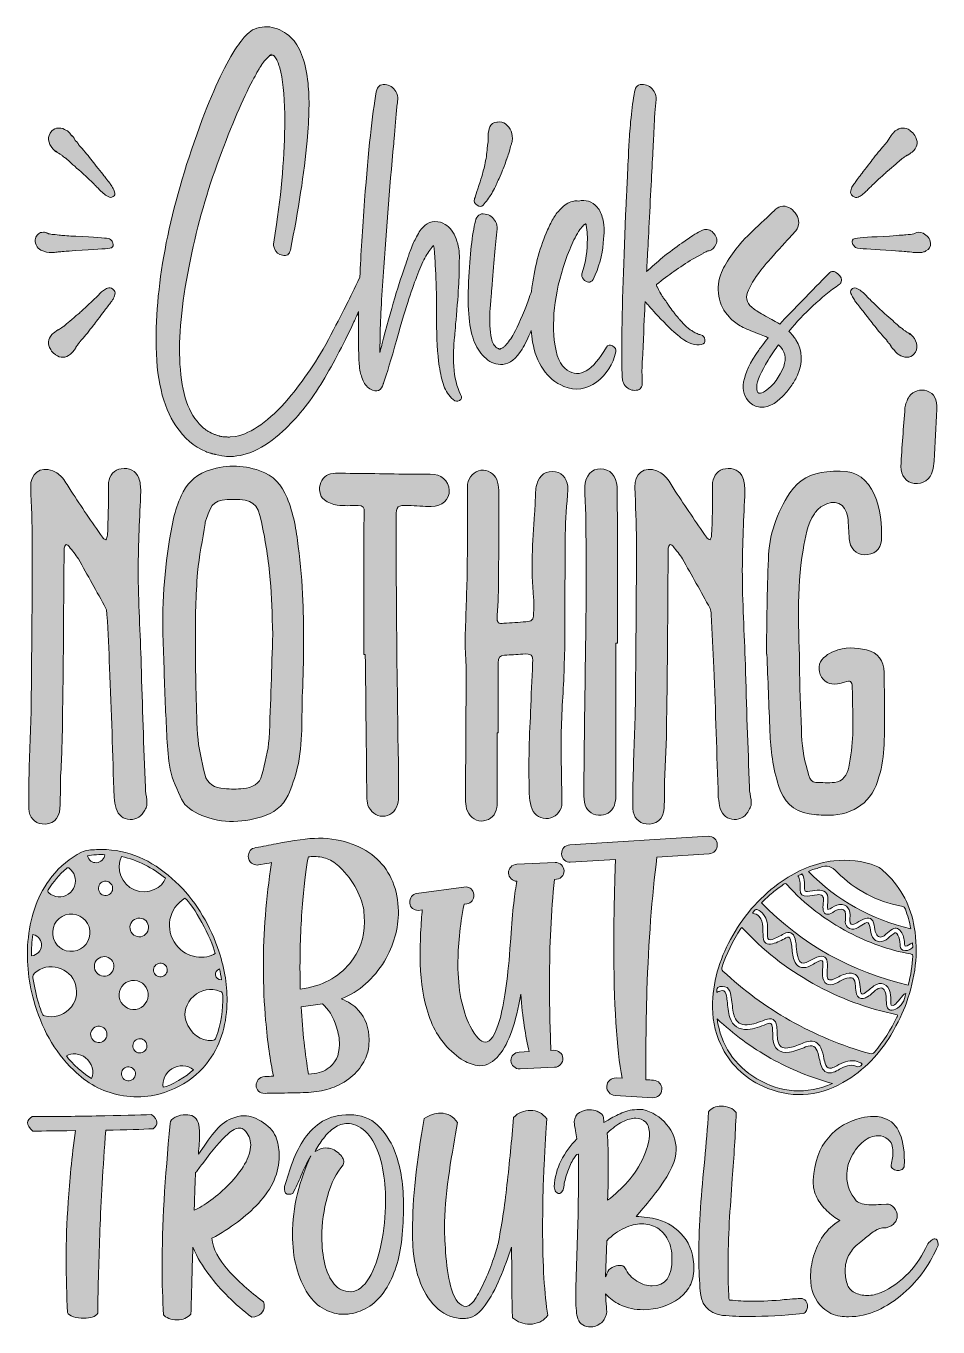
# Model space of a CAD drawing. Header units: inches. Extents: x 210 to 869, y -1009 to -70.
import ezdxf

# ---------------------------------------------------------------- set-up
doc = ezdxf.new("R2010")
doc.units = ezdxf.units.IN
doc.header["$MEASUREMENT"] = 0
doc.layers.add('Layer 1', color=7, linetype='Continuous')

# ---------------------------------------------------------------- blocks, each defined once
blk = doc.blocks.new('block 3')
at = {"layer": 'Layer 1', "true_color": 0x16c3d9}
h = blk.add_hatch(color=132, dxfattribs=at)
h.dxf.hatch_style = 2
edge = h.paths.add_edge_path()
edge.add_spline(control_points=[(574.06, -1007.17), (569.39, -1007.17), (565.24, -1005.63), (561.61, -1002.55), (561.24, -998.86), (561.06, -987.92), (561.06, -969.72), (561.06, -969.72), (560.87, -951.64), (560.87, -951.64), (558.41, -959.02), (555.59, -966.49), (552.39, -974.05), (549.19, -981.62), (545.67, -988.09), (541.83, -993.47), (537.99, -998.85), (533.85, -1001.97), (529.43, -1002.83), (528.26, -1003.01), (527.09, -1003.11), (525.92, -1003.11), (519.16, -1003.11), (513.13, -1000.82), (507.84, -996.24), (502.55, -991.66), (498.33, -985.43), (495.16, -977.56), (491.99, -969.69), (490.13, -960.71), (489.58, -950.63), (489.4, -947), (489.3, -943.28), (489.3, -939.47), (489.3, -916.78), (492.13, -889.85), (497.79, -858.68), (501.97, -856.15), (505.87, -854.89), (509.5, -854.89), (514.79, -854.89), (518.91, -857.17), (521.86, -861.72), (521.86, -861.72), (521.12, -865.59), (521.12, -865.59), (519.03, -876.91), (517.07, -888.85), (515.22, -901.42), (513.38, -914), (512.46, -926.16), (512.46, -937.9), (512.46, -943.07), (512.79, -949.86), (513.47, -958.28), (514.27, -967.81), (515.62, -975.71), (517.53, -981.99), (520.05, -990.23), (523.58, -994.34), (528.13, -994.34), (529.98, -994.34), (532.05, -992.65), (534.36, -989.27), (536.66, -985.89), (538.94, -981.71), (541.18, -976.73), (543.43, -971.75), (545.43, -966.77), (547.18, -961.79), (548.93, -956.81), (550.24, -952.6), (551.1, -949.15), (553.62, -936.55), (555.77, -922.34), (557.55, -906.54), (559.34, -890.74), (560.91, -874.54), (562.26, -857.94), (565.76, -854.56), (569.82, -852.87), (574.43, -852.87), (579.17, -852.87), (583.13, -854.86), (586.33, -858.86), (585.65, -867.04), (584.98, -878.29), (584.3, -892.62), (583.62, -906.94), (583.29, -921.98), (583.29, -937.72), (583.29, -964.83), (584.55, -985.83), (587.07, -1000.71), (585.41, -1002.92), (583.44, -1004.55), (581.17, -1005.6), (578.89, -1006.64), (576.52, -1007.17), (574.06, -1007.17)], knot_values=[0, 0, 0, 0, 1, 1, 1, 2, 2, 2, 3, 3, 3, 4, 4, 4, 5, 5, 5, 6, 6, 6, 7, 7, 7, 8, 8, 8, 9, 9, 9, 10, 10, 10, 11, 11, 11, 12, 12, 12, 13, 13, 13, 14, 14, 14, 15, 15, 15, 16, 16, 16, 17, 17, 17, 18, 18, 18, 19, 19, 19, 20, 20, 20, 21, 21, 21, 22, 22, 22, 23, 23, 23, 24, 24, 24, 25, 25, 25, 26, 26, 26, 27, 27, 27, 28, 28, 28, 29, 29, 29, 30, 30, 30, 31, 31, 31, 32, 32, 32, 33, 33, 33, 33], degree=3, periodic=1)
h = blk.add_hatch(color=132, dxfattribs=at)
h.dxf.hatch_style = 2
edge = h.paths.add_edge_path()
edge.add_spline(control_points=[(617.78, -1009.19), (615.81, -1009.19), (614, -1008.7), (612.34, -1007.72), (610.68, -1006.73), (609.48, -1005.26), (608.74, -1003.29), (607.76, -1000.34), (607.27, -995.61), (607.27, -989.09), (607.27, -989.09), (607.36, -980.69), (607.36, -980.69), (607.36, -980.69), (608.74, -935.04), (608.74, -935.04), (609.05, -924.22), (609.2, -907.41), (609.2, -884.59), (609.2, -884.59), (608.93, -884.5), (608.93, -884.5), (607.88, -884.5), (606.6, -885.87), (605.1, -888.6), (603.59, -891.34), (602.22, -894.51), (600.99, -898.1), (599.76, -901.7), (598.96, -905.01), (598.6, -908.02), (598.35, -909.68), (597.9, -910.91), (597.26, -911.71), (596.61, -912.51), (595.92, -912.91), (595.18, -912.91), (594.38, -912.91), (593.63, -912.48), (592.92, -911.62), (592.22, -910.76), (591.8, -909.53), (591.68, -907.93), (592.05, -901.23), (593.69, -894.97), (596.61, -889.16), (599.53, -883.35), (603.33, -878.11), (608, -873.43), (607.76, -871.53), (607.45, -869.59), (607.08, -867.62), (606.47, -865.04), (606.16, -862.92), (606.16, -861.26), (606.16, -861.26), (606.16, -860.98), (606.16, -860.98), (606.4, -858.03), (607.62, -855.86), (609.8, -854.48), (611.98, -853.1), (614.4, -852.4), (617.04, -852.4), (619.01, -852.4), (620.88, -852.77), (622.67, -853.51), (624.45, -854.25), (625.83, -855.29), (626.82, -856.65), (627, -856.95), (627.14, -857.4), (627.23, -857.98), (627.33, -858.57), (627.39, -859.18), (627.42, -859.83), (627.45, -860.47), (627.49, -861.04), (627.56, -861.53), (627.56, -861.53), (630.51, -859.87), (630.51, -859.87), (633.52, -858.03), (636.87, -856.29), (640.56, -854.66), (644.25, -853.03), (648.4, -852.22), (653.01, -852.22), (653.01, -852.22), (655.6, -852.31), (655.6, -852.31), (662.42, -853.97), (668.15, -857.52), (672.79, -862.96), (677.44, -868.41), (679.76, -874.57), (679.76, -881.46), (679.76, -888.77), (675.7, -897.87), (667.58, -908.76), (663.89, -913.74), (660.02, -918.59), (655.96, -923.33), (655.96, -923.33), (650.8, -929.51), (650.8, -929.51), (656.09, -929.57), (661.31, -930.28), (666.48, -931.63), (673.73, -933.72), (679.94, -937.78), (685.11, -943.8), (690.09, -950.07), (692.58, -957.88), (692.58, -967.23), (692.52, -971.96), (691.5, -976.08), (689.53, -979.59), (687.57, -983.09), (685.08, -986.01), (682.06, -988.35), (674.5, -993.95), (665.8, -996.74), (655.96, -996.74), (650.18, -996.74), (644.49, -995.51), (638.9, -993.05), (635.09, -991.21), (631.71, -988.6), (628.76, -985.21), (628.88, -988.9), (629.06, -992.04), (629.31, -994.62), (629.49, -996.34), (629.59, -997.67), (629.59, -998.59), (629.59, -998.59), (629.49, -999.42), (629.49, -999.42), (628.69, -1002.68), (627.16, -1005.12), (624.88, -1006.75), (622.61, -1008.38), (620.24, -1009.19), (617.78, -1009.19)], knot_values=[0, 0, 0, 0, 1, 1, 1, 2, 2, 2, 3, 3, 3, 4, 4, 4, 5, 5, 5, 6, 6, 6, 7, 7, 7, 8, 8, 8, 9, 9, 9, 10, 10, 10, 11, 11, 11, 12, 12, 12, 13, 13, 13, 14, 14, 14, 15, 15, 15, 16, 16, 16, 17, 17, 17, 18, 18, 18, 19, 19, 19, 20, 20, 20, 21, 21, 21, 22, 22, 22, 23, 23, 23, 24, 24, 24, 25, 25, 25, 26, 26, 26, 27, 27, 27, 28, 28, 28, 29, 29, 29, 30, 30, 30, 31, 31, 31, 32, 32, 32, 33, 33, 33, 34, 34, 34, 35, 35, 35, 36, 36, 36, 37, 37, 37, 38, 38, 38, 39, 39, 39, 40, 40, 40, 41, 41, 41, 42, 42, 42, 43, 43, 43, 44, 44, 44, 45, 45, 45, 46, 46, 46, 47, 47, 47, 48, 48, 48, 48], degree=3, periodic=1)
edge = h.paths.add_edge_path()
edge.add_spline(control_points=[(662.51, -979.5), (671.98, -979.5), (676.71, -972.95), (676.71, -959.85), (676.71, -954.5), (675.75, -949.95), (673.81, -946.2), (671.87, -942.45), (669.24, -939.61), (665.92, -937.67), (662.6, -935.73), (658.91, -934.76), (654.86, -934.76), (650.86, -934.76), (646.68, -935.77), (642.31, -937.76), (637.95, -939.76), (633.7, -942.82), (629.59, -946.94), (629.59, -946.94), (628.76, -973.04), (628.76, -973.04), (628.88, -972.92), (629, -972.69), (629.12, -972.35), (629.25, -972.01), (629.36, -971.69), (629.45, -971.38), (629.54, -971.07), (629.62, -970.83), (629.68, -970.64), (630.42, -968.67), (631.72, -967.2), (633.6, -966.22), (635.47, -965.23), (637.27, -964.74), (638.99, -964.74), (640.78, -964.74), (642, -965.33), (642.68, -966.49), (644.77, -970.67), (647.68, -973.89), (651.4, -976.13), (655.12, -978.38), (658.82, -979.5), (662.51, -979.5)], knot_values=[0, 0, 0, 0, 1, 1, 1, 2, 2, 2, 3, 3, 3, 4, 4, 4, 5, 5, 5, 6, 6, 6, 7, 7, 7, 8, 8, 8, 9, 9, 9, 10, 10, 10, 11, 11, 11, 12, 12, 12, 13, 13, 13, 14, 14, 14, 15, 15, 15, 15], degree=3, periodic=1)
edge = h.paths.add_edge_path()
edge.add_spline(control_points=[(630.23, -917.7), (635.58, -913.52), (640.45, -909.03), (644.85, -904.24), (649.25, -899.44), (653.17, -893.17), (656.61, -885.42), (659.19, -879.21), (660.48, -874.05), (660.48, -869.93), (660.48, -866.18), (659.56, -863.33), (657.72, -861.4), (655.87, -859.46), (653.47, -858.49), (650.52, -858.49), (647.69, -858.49), (644.49, -859.38), (640.93, -861.17), (637.36, -862.95), (633.7, -865.66), (629.95, -869.28), (630.44, -876.54), (630.69, -884.28), (630.69, -892.52), (630.69, -900.82), (630.54, -909.22), (630.23, -917.7)], knot_values=[0, 0, 0, 0, 1, 1, 1, 2, 2, 2, 3, 3, 3, 4, 4, 4, 5, 5, 5, 6, 6, 6, 7, 7, 7, 8, 8, 8, 9, 9, 9, 9], degree=3, periodic=1)
h = blk.add_hatch(color=132, dxfattribs=at)
h.dxf.hatch_style = 2
edge = h.paths.add_edge_path()
edge.add_spline(control_points=[(732.7, -1001.63), (726.06, -1001.63), (719.54, -1001.35), (713.14, -1000.8), (702.51, -999.2), (697.1, -992.59), (696.91, -980.97), (696.36, -973.16), (696.08, -965.26), (696.08, -957.27), (696.08, -946.08), (696.5, -934.75), (697.33, -923.28), (698.16, -911.82), (699.16, -900.12), (700.32, -888.19), (701.37, -877), (702.32, -865.59), (703.18, -853.97), (703.92, -852.56), (705.13, -851.51), (706.83, -850.84), (708.52, -850.16), (710.34, -849.82), (712.31, -849.82), (714.47, -849.82), (716.52, -850.21), (718.49, -850.97), (720.46, -851.74), (722, -852.9), (723.1, -854.43), (722.43, -870.6), (721.47, -886.47), (720.25, -902.02), (719.45, -912.66), (718.74, -923.27), (718.12, -933.84), (717.51, -944.42), (717.2, -955.12), (717.2, -965.94), (717.2, -972.39), (717.35, -978.91), (717.66, -985.49), (717.72, -986.23), (717.75, -986.84), (717.75, -987.34), (717.75, -987.83), (717.79, -988.24), (717.85, -988.58), (717.91, -988.92), (718.06, -989.3), (718.31, -989.73), (723.84, -990.35), (729.19, -990.66), (734.36, -990.66), (742.1, -990.66), (749.88, -990.26), (757.69, -989.46), (763.78, -988.96), (767.74, -988.69), (769.59, -988.63), (771.25, -988.63), (772.51, -989.21), (773.37, -990.38), (774.23, -991.55), (774.66, -992.81), (774.66, -994.16), (774.66, -995.33), (774.38, -996.41), (773.83, -997.39), (773.28, -998.37), (772.48, -999.08), (771.43, -999.51), (756.98, -1000.92), (744.07, -1001.63), (732.7, -1001.63)], knot_values=[0, 0, 0, 0, 1, 1, 1, 2, 2, 2, 3, 3, 3, 4, 4, 4, 5, 5, 5, 6, 6, 6, 7, 7, 7, 8, 8, 8, 9, 9, 9, 10, 10, 10, 11, 11, 11, 12, 12, 12, 13, 13, 13, 14, 14, 14, 15, 15, 15, 16, 16, 16, 17, 17, 17, 18, 18, 18, 19, 19, 19, 20, 20, 20, 21, 21, 21, 22, 22, 22, 23, 23, 23, 24, 24, 24, 25, 25, 25, 25], degree=3, periodic=1)
h = blk.add_hatch(color=132, dxfattribs=at)
h.dxf.hatch_style = 2
edge = h.paths.add_edge_path()
edge.add_spline(control_points=[(252.1, -1002.92), (249.39, -1002.92), (246.84, -1002.54), (244.44, -1001.77), (242.04, -1001), (240.63, -1000), (240.2, -998.77), (239.52, -986.35), (239.18, -973.47), (239.18, -960.13), (239.18, -947.52), (239.66, -933.78), (240.61, -918.9), (241.57, -904.02), (243.3, -886.87), (245.82, -867.44), (228.18, -867.68), (217.91, -867.81), (215.02, -867.81), (212.56, -865.59), (211.33, -863.56), (211.33, -861.72), (211.33, -860.12), (212.44, -858.68), (214.65, -857.38), (214.65, -857.38), (218.15, -857.38), (218.15, -857.38), (229.34, -857.38), (243.59, -857.23), (260.9, -856.92), (278.21, -856.62), (291.54, -856.25), (300.89, -855.82), (303.47, -857.91), (304.76, -859.78), (304.76, -861.44), (304.76, -862.92), (303.84, -864.49), (301.99, -866.15), (294.06, -866.58), (282.65, -866.95), (267.77, -867.25), (265.75, -894.37), (264.35, -918.3), (263.58, -939.05), (262.81, -959.8), (262.27, -979.87), (261.96, -999.23), (261.16, -1000.52), (259.86, -1001.46), (258.04, -1002.05), (256.23, -1002.63), (254.25, -1002.92), (252.1, -1002.92)], knot_values=[0, 0, 0, 0, 1, 1, 1, 2, 2, 2, 3, 3, 3, 4, 4, 4, 5, 5, 5, 6, 6, 6, 7, 7, 7, 8, 8, 8, 9, 9, 9, 10, 10, 10, 11, 11, 11, 12, 12, 12, 13, 13, 13, 14, 14, 14, 15, 15, 15, 16, 16, 16, 17, 17, 17, 18, 18, 18, 18], degree=3, periodic=1)
h = blk.add_hatch(color=132, dxfattribs=at)
h.dxf.hatch_style = 2
edge = h.paths.add_edge_path()
edge.add_spline(control_points=[(319.24, -1004.03), (317.08, -1004.03), (315.1, -1003.68), (313.29, -1002.97), (311.47, -1002.26), (310.23, -1001.42), (309.55, -1000.43), (308.81, -989.3), (308.45, -977.68), (308.45, -965.57), (308.45, -936.42), (310.41, -902.02), (314.35, -862.36), (314.35, -860.4), (315.55, -858.85), (317.95, -857.71), (320.34, -856.57), (322.93, -856), (325.69, -856), (327.72, -856), (329.5, -856.4), (331.04, -857.2), (334.05, -858.74), (335.56, -863.07), (335.56, -870.2), (335.56, -874.14), (335.25, -878.87), (334.64, -884.41), (334.64, -884.41), (338.79, -878.6), (338.79, -878.6), (342.72, -872.63), (346.58, -867.81), (350.36, -864.12), (354.14, -860.43), (359.17, -858.03), (365.44, -856.92), (366.18, -856.8), (366.95, -856.74), (367.75, -856.74), (372.3, -856.74), (376.97, -858.43), (381.77, -861.81), (386.56, -865.19), (389.7, -869.04), (391.18, -873.34), (392.47, -877.58), (393.11, -881.73), (393.11, -885.79), (393.11, -897.72), (388.07, -909.12), (377.99, -920.01), (369.13, -929.54), (357.94, -937.93), (344.41, -945.19), (345.27, -952.69), (349.19, -960.34), (356.17, -968.15), (363.15, -975.96), (371.62, -983.59), (381.58, -991.02), (382.01, -992.13), (382.23, -993.21), (382.23, -994.25), (382.23, -996.16), (381.52, -997.88), (380.11, -999.42), (378.69, -1000.95), (376.39, -1001.85), (373.19, -1002.09), (360.89, -992.87), (350.65, -982.69), (342.48, -971.56), (337.87, -965.79), (333.93, -959.11), (330.67, -951.55), (330.12, -969.32), (329.66, -985.43), (329.29, -999.88), (326.89, -1002.65), (323.54, -1004.03), (319.24, -1004.03)], knot_values=[0, 0, 0, 0, 1, 1, 1, 2, 2, 2, 3, 3, 3, 4, 4, 4, 5, 5, 5, 6, 6, 6, 7, 7, 7, 8, 8, 8, 9, 9, 9, 10, 10, 10, 11, 11, 11, 12, 12, 12, 13, 13, 13, 14, 14, 14, 15, 15, 15, 16, 16, 16, 17, 17, 17, 18, 18, 18, 19, 19, 19, 20, 20, 20, 21, 21, 21, 22, 22, 22, 23, 23, 23, 24, 24, 24, 25, 25, 25, 26, 26, 26, 27, 27, 27, 27], degree=3, periodic=1)
edge = h.paths.add_edge_path()
edge.add_spline(control_points=[(331.6, -924.9), (335.1, -923.48), (339.14, -921.1), (343.72, -917.75), (348.3, -914.4), (352.78, -910.46), (357.14, -905.94), (361.51, -901.42), (365.15, -896.71), (368.07, -891.79), (370.99, -886.87), (372.45, -882.19), (372.45, -877.77), (372.45, -873.77), (370.91, -870.17), (367.84, -866.98), (366.8, -866.05), (365.66, -865.59), (364.43, -865.59), (361.91, -865.59), (359.05, -867.04), (355.85, -869.93), (350.99, -874.29), (344.97, -881.36), (337.77, -891.14), (335.68, -893.97), (333.99, -896.18), (332.7, -897.78), (332.39, -903.38), (332.02, -912.41), (331.6, -924.9)], knot_values=[0, 0, 0, 0, 1, 1, 1, 2, 2, 2, 3, 3, 3, 4, 4, 4, 5, 5, 5, 6, 6, 6, 7, 7, 7, 8, 8, 8, 9, 9, 9, 10, 10, 10, 10], degree=3, periodic=1)
h = blk.add_hatch(color=132, dxfattribs=at)
h.dxf.hatch_style = 2
edge = h.paths.add_edge_path()
edge.add_spline(control_points=[(439.78, -1000.06), (434.98, -1000.06), (430.28, -998.83), (425.67, -996.37), (421.06, -993.91), (417.15, -990.29), (413.95, -985.49), (406.39, -973.75), (402.61, -959.39), (402.61, -942.42), (402.61, -932.58), (403.82, -922.76), (406.25, -912.95), (408.68, -903.15), (411.93, -894.06), (415.98, -885.7), (413.34, -890), (410.91, -894.86), (408.7, -900.27), (407.04, -904.21), (405.1, -908.42), (402.89, -912.91), (401.96, -913.28), (401.04, -913.46), (400.12, -913.46), (397.91, -913.46), (396.8, -912.26), (396.8, -909.86), (396.8, -909.25), (396.86, -908.57), (396.98, -907.84), (398.64, -901.87), (400.59, -895.88), (402.84, -889.85), (405.08, -883.82), (407.93, -878.26), (411.37, -873.16), (414.81, -868.05), (419.17, -863.92), (424.42, -860.75), (429.68, -857.58), (436.18, -856), (443.93, -856), (443.93, -856), (446.97, -856.09), (446.97, -856.09), (454.72, -856.83), (461.07, -859.97), (466.02, -865.5), (470.97, -871.03), (474.64, -877.18), (477.04, -883.95), (480.91, -894.52), (482.85, -907.41), (482.85, -922.59), (482.85, -929.72), (482.42, -937.38), (481.56, -945.55), (480.08, -960.13), (476.16, -972.36), (469.8, -982.26), (463.44, -992.16), (454.78, -998), (443.84, -999.79), (442.48, -999.97), (441.13, -1000.06), (439.78, -1000.06)], knot_values=[0, 0, 0, 0, 1, 1, 1, 2, 2, 2, 3, 3, 3, 4, 4, 4, 5, 5, 5, 6, 6, 6, 7, 7, 7, 8, 8, 8, 9, 9, 9, 10, 10, 10, 11, 11, 11, 12, 12, 12, 13, 13, 13, 14, 14, 14, 15, 15, 15, 16, 16, 16, 17, 17, 17, 18, 18, 18, 19, 19, 19, 20, 20, 20, 21, 21, 21, 22, 22, 22, 22], degree=3, periodic=1)
edge = h.paths.add_edge_path()
edge.add_spline(control_points=[(444.94, -983.74), (449.92, -983.43), (454.27, -980.1), (457.99, -973.73), (461.71, -967.37), (464.62, -959.2), (466.71, -949.25), (468.8, -939.28), (469.85, -929.02), (469.85, -918.44), (469.85, -910.08), (469.11, -902.08), (467.63, -894.46), (466.16, -886.84), (463.84, -880.3), (460.67, -874.86), (457.5, -869.42), (453.4, -865.66), (448.36, -863.56), (446.27, -862.77), (444.27, -862.36), (442.36, -862.36), (438.98, -862.36), (435.83, -863.38), (432.91, -865.41), (429.99, -867.44), (427.36, -869.99), (425.02, -873.06), (422.68, -876.14), (420.65, -879.33), (418.93, -882.66), (421.52, -880.87), (424.07, -879.98), (426.59, -879.98), (430.1, -879.98), (433.15, -881.16), (435.77, -883.53), (438.38, -885.9), (439.69, -888.16), (439.69, -890.31), (439.69, -890.99), (439.53, -891.6), (439.23, -892.15), (434.3, -897.75), (430.51, -905.38), (427.84, -915.03), (425.16, -924.68), (423.82, -934.43), (423.82, -944.26), (423.82, -951.27), (424.55, -957.78), (425.99, -963.77), (427.43, -969.77), (429.69, -974.59), (432.77, -978.25), (435.84, -981.91), (439.81, -983.74), (444.67, -983.74), (444.67, -983.74), (444.94, -983.74), (444.94, -983.74)], knot_values=[0, 0, 0, 0, 1, 1, 1, 2, 2, 2, 3, 3, 3, 4, 4, 4, 5, 5, 5, 6, 6, 6, 7, 7, 7, 8, 8, 8, 9, 9, 9, 10, 10, 10, 11, 11, 11, 12, 12, 12, 13, 13, 13, 14, 14, 14, 15, 15, 15, 16, 16, 16, 17, 17, 17, 18, 18, 18, 19, 19, 19, 20, 20, 20, 20], degree=3, periodic=1)
h = blk.add_hatch(color=132, dxfattribs=at)
h.dxf.hatch_style = 2
edge = h.paths.add_edge_path()
edge.add_spline(control_points=[(804.17, -1001.81), (802.2, -1001.81), (800.21, -1001.69), (798.18, -1001.45), (793.51, -1000.77), (789.32, -998.74), (785.63, -995.36), (779.73, -990.01), (776.78, -982.63), (776.78, -973.22), (776.78, -968.43), (777.52, -963.4), (778.99, -958.14), (780.47, -952.89), (782.78, -947.98), (785.91, -943.43), (789.05, -938.89), (793.04, -935.23), (797.9, -932.46), (794.58, -930.49), (791.46, -928.11), (788.54, -925.31), (785.62, -922.51), (783.24, -919.35), (781.39, -915.81), (779.55, -912.28), (778.62, -908.45), (778.62, -904.33), (778.62, -904.33), (778.62, -903.13), (778.62, -903.13), (779.42, -890.28), (783.1, -880.1), (789.65, -872.6), (796.19, -865.1), (804.2, -860.34), (813.67, -858.31), (816.38, -857.57), (819.27, -857.2), (822.34, -857.2), (824.13, -857.2), (825.94, -857.42), (827.78, -857.85), (838.97, -860.37), (844.57, -870.97), (844.57, -889.66), (844.57, -889.66), (844.48, -892.89), (844.48, -892.89), (844.29, -894.06), (843.77, -894.91), (842.91, -895.43), (842.05, -895.95), (841.09, -896.21), (840.05, -896.21), (838.82, -896.21), (837.67, -895.91), (836.59, -895.29), (835.52, -894.68), (834.98, -893.88), (834.98, -892.89), (834.98, -892.89), (835.07, -892.34), (835.07, -892.34), (835.87, -888.65), (836.27, -885.48), (836.27, -882.84), (836.27, -878.66), (835.13, -875.66), (832.86, -873.85), (830.58, -872.03), (828.15, -871.13), (825.57, -871.13), (822, -871.13), (818.48, -872.51), (815.01, -875.28), (811.54, -878.04), (808.66, -881.66), (806.39, -886.11), (804.11, -890.57), (802.97, -895.29), (802.97, -900.27), (802.97, -906.97), (805.25, -912.91), (809.8, -918.07), (811.83, -920.04), (815.45, -921.02), (820.68, -921.02), (823.02, -921.02), (825.35, -920.93), (827.69, -920.75), (827.69, -920.75), (831.66, -920.47), (831.66, -920.47), (833.75, -920.47), (835.56, -921.38), (837.1, -923.19), (838.64, -925), (839.4, -927.02), (839.4, -929.23), (839.4, -930.95), (838.77, -932.58), (837.51, -934.12), (836.25, -935.66), (834.18, -936.79), (831.29, -937.53), (831.29, -937.53), (830.83, -937.53), (830.83, -937.53), (828, -937.53), (825.35, -938.35), (822.9, -939.98), (820.43, -941.61), (818.04, -943.47), (815.7, -945.55), (814.04, -946.97), (812.35, -948.32), (810.63, -949.61), (807.98, -951.95), (805.85, -954.64), (804.22, -957.68), (802.59, -960.73), (801.78, -964.31), (801.78, -968.43), (801.78, -971.32), (802.24, -974.49), (803.16, -977.93), (804.02, -980.76), (805.82, -982.88), (808.55, -984.29), (811.29, -985.71), (814.35, -986.41), (817.73, -986.41), (821.05, -986.41), (824.37, -985.74), (827.69, -984.38), (835.13, -981.13), (841.8, -976.33), (847.71, -970), (853.61, -963.66), (858, -957.02), (860.89, -950.07), (861.82, -948.72), (862.8, -947.63), (863.84, -946.8), (864.89, -945.97), (865.81, -945.55), (866.61, -945.55), (868.09, -945.55), (868.83, -946.94), (868.83, -949.71), (868.83, -949.71), (868.83, -950.44), (868.83, -950.44), (866.36, -956.47), (863, -962.5), (858.73, -968.52), (854.45, -974.55), (849.46, -980.06), (843.74, -985.08), (838.02, -990.09), (831.8, -994.13), (825.06, -997.2), (818.33, -1000.28), (811.37, -1001.81), (804.17, -1001.81)], knot_values=[0, 0, 0, 0, 1, 1, 1, 2, 2, 2, 3, 3, 3, 4, 4, 4, 5, 5, 5, 6, 6, 6, 7, 7, 7, 8, 8, 8, 9, 9, 9, 10, 10, 10, 11, 11, 11, 12, 12, 12, 13, 13, 13, 14, 14, 14, 15, 15, 15, 16, 16, 16, 17, 17, 17, 18, 18, 18, 19, 19, 19, 20, 20, 20, 21, 21, 21, 22, 22, 22, 23, 23, 23, 24, 24, 24, 25, 25, 25, 26, 26, 26, 27, 27, 27, 28, 28, 28, 29, 29, 29, 30, 30, 30, 31, 31, 31, 32, 32, 32, 33, 33, 33, 34, 34, 34, 35, 35, 35, 36, 36, 36, 37, 37, 37, 38, 38, 38, 39, 39, 39, 40, 40, 40, 41, 41, 41, 42, 42, 42, 43, 43, 43, 44, 44, 44, 45, 45, 45, 46, 46, 46, 47, 47, 47, 48, 48, 48, 49, 49, 49, 50, 50, 50, 51, 51, 51, 52, 52, 52, 53, 53, 53, 54, 54, 54, 55, 55, 55, 55], degree=3, periodic=1)
at = {"layer": 'Layer 1', "lineweight": 0}
for points, knots in [([(574.06, -1007.17), (569.39, -1007.17), (565.24, -1005.63), (561.61, -1002.55), (561.24, -998.86), (561.06, -987.92), (561.06, -969.72), (561.06, -969.72), (560.87, -951.64), (560.87, -951.64), (558.41, -959.02), (555.59, -966.49), (552.39, -974.05), (549.19, -981.62), (545.67, -988.09), (541.83, -993.47), (537.99, -998.85), (533.85, -1001.97), (529.43, -1002.83), (528.26, -1003.01), (527.09, -1003.11), (525.92, -1003.11), (519.16, -1003.11), (513.13, -1000.82), (507.84, -996.24), (502.55, -991.66), (498.33, -985.43), (495.16, -977.56), (491.99, -969.69), (490.13, -960.71), (489.58, -950.63), (489.4, -947), (489.3, -943.28), (489.3, -939.47), (489.3, -916.78), (492.13, -889.85), (497.79, -858.68), (501.97, -856.15), (505.87, -854.89), (509.5, -854.89), (514.79, -854.89), (518.91, -857.17), (521.86, -861.72), (521.86, -861.72), (521.12, -865.59), (521.12, -865.59), (519.03, -876.91), (517.07, -888.85), (515.22, -901.42), (513.38, -914), (512.46, -926.16), (512.46, -937.9), (512.46, -943.07), (512.79, -949.86), (513.47, -958.28), (514.27, -967.81), (515.62, -975.71), (517.53, -981.99), (520.05, -990.23), (523.58, -994.34), (528.13, -994.34), (529.98, -994.34), (532.05, -992.65), (534.36, -989.27), (536.66, -985.89), (538.94, -981.71), (541.18, -976.73), (543.43, -971.75), (545.43, -966.77), (547.18, -961.79), (548.93, -956.81), (550.24, -952.6), (551.1, -949.15), (553.62, -936.55), (555.77, -922.34), (557.55, -906.54), (559.34, -890.74), (560.91, -874.54), (562.26, -857.94), (565.76, -854.56), (569.82, -852.87), (574.43, -852.87), (579.17, -852.87), (583.13, -854.86), (586.33, -858.86), (585.65, -867.04), (584.98, -878.29), (584.3, -892.62), (583.62, -906.94), (583.29, -921.98), (583.29, -937.72), (583.29, -964.83), (584.55, -985.83), (587.07, -1000.71), (585.41, -1002.92), (583.44, -1004.55), (581.17, -1005.6), (578.89, -1006.64), (576.52, -1007.17), (574.06, -1007.17)], [0, 0, 0, 0, 1, 1, 1, 2, 2, 2, 3, 3, 3, 4, 4, 4, 5, 5, 5, 6, 6, 6, 7, 7, 7, 8, 8, 8, 9, 9, 9, 10, 10, 10, 11, 11, 11, 12, 12, 12, 13, 13, 13, 14, 14, 14, 15, 15, 15, 16, 16, 16, 17, 17, 17, 18, 18, 18, 19, 19, 19, 20, 20, 20, 21, 21, 21, 22, 22, 22, 23, 23, 23, 24, 24, 24, 25, 25, 25, 26, 26, 26, 27, 27, 27, 28, 28, 28, 29, 29, 29, 30, 30, 30, 31, 31, 31, 32, 32, 32, 33, 33, 33, 33]), ([(617.78, -1009.19), (615.81, -1009.19), (614, -1008.7), (612.34, -1007.72), (610.68, -1006.73), (609.48, -1005.26), (608.74, -1003.29), (607.76, -1000.34), (607.27, -995.61), (607.27, -989.09), (607.27, -989.09), (607.36, -980.69), (607.36, -980.69), (607.36, -980.69), (608.74, -935.04), (608.74, -935.04), (609.05, -924.22), (609.2, -907.41), (609.2, -884.59), (609.2, -884.59), (608.93, -884.5), (608.93, -884.5), (607.88, -884.5), (606.6, -885.87), (605.1, -888.6), (603.59, -891.34), (602.22, -894.51), (600.99, -898.1), (599.76, -901.7), (598.96, -905.01), (598.6, -908.02), (598.35, -909.68), (597.9, -910.91), (597.26, -911.71), (596.61, -912.51), (595.92, -912.91), (595.18, -912.91), (594.38, -912.91), (593.63, -912.48), (592.92, -911.62), (592.22, -910.76), (591.8, -909.53), (591.68, -907.93), (592.05, -901.23), (593.69, -894.97), (596.61, -889.16), (599.53, -883.35), (603.33, -878.11), (608, -873.43), (607.76, -871.53), (607.45, -869.59), (607.08, -867.62), (606.47, -865.04), (606.16, -862.92), (606.16, -861.26), (606.16, -861.26), (606.16, -860.98), (606.16, -860.98), (606.4, -858.03), (607.62, -855.86), (609.8, -854.48), (611.98, -853.1), (614.4, -852.4), (617.04, -852.4), (619.01, -852.4), (620.88, -852.77), (622.67, -853.51), (624.45, -854.25), (625.83, -855.29), (626.82, -856.65), (627, -856.95), (627.14, -857.4), (627.23, -857.98), (627.33, -858.57), (627.39, -859.18), (627.42, -859.83), (627.45, -860.47), (627.49, -861.04), (627.56, -861.53), (627.56, -861.53), (630.51, -859.87), (630.51, -859.87), (633.52, -858.03), (636.87, -856.29), (640.56, -854.66), (644.25, -853.03), (648.4, -852.22), (653.01, -852.22), (653.01, -852.22), (655.6, -852.31), (655.6, -852.31), (662.42, -853.97), (668.15, -857.52), (672.79, -862.96), (677.44, -868.41), (679.76, -874.57), (679.76, -881.46), (679.76, -888.77), (675.7, -897.87), (667.58, -908.76), (663.89, -913.74), (660.02, -918.59), (655.96, -923.33), (655.96, -923.33), (650.8, -929.51), (650.8, -929.51), (656.09, -929.57), (661.31, -930.28), (666.48, -931.63), (673.73, -933.72), (679.94, -937.78), (685.11, -943.8), (690.09, -950.07), (692.58, -957.88), (692.58, -967.23), (692.52, -971.96), (691.5, -976.08), (689.53, -979.59), (687.57, -983.09), (685.08, -986.01), (682.06, -988.35), (674.5, -993.95), (665.8, -996.74), (655.96, -996.74), (650.18, -996.74), (644.49, -995.51), (638.9, -993.05), (635.09, -991.21), (631.71, -988.6), (628.76, -985.21), (628.88, -988.9), (629.06, -992.04), (629.31, -994.62), (629.49, -996.34), (629.59, -997.67), (629.59, -998.59), (629.59, -998.59), (629.49, -999.42), (629.49, -999.42), (628.69, -1002.68), (627.16, -1005.12), (624.88, -1006.75), (622.61, -1008.38), (620.24, -1009.19), (617.78, -1009.19)], [0, 0, 0, 0, 1, 1, 1, 2, 2, 2, 3, 3, 3, 4, 4, 4, 5, 5, 5, 6, 6, 6, 7, 7, 7, 8, 8, 8, 9, 9, 9, 10, 10, 10, 11, 11, 11, 12, 12, 12, 13, 13, 13, 14, 14, 14, 15, 15, 15, 16, 16, 16, 17, 17, 17, 18, 18, 18, 19, 19, 19, 20, 20, 20, 21, 21, 21, 22, 22, 22, 23, 23, 23, 24, 24, 24, 25, 25, 25, 26, 26, 26, 27, 27, 27, 28, 28, 28, 29, 29, 29, 30, 30, 30, 31, 31, 31, 32, 32, 32, 33, 33, 33, 34, 34, 34, 35, 35, 35, 36, 36, 36, 37, 37, 37, 38, 38, 38, 39, 39, 39, 40, 40, 40, 41, 41, 41, 42, 42, 42, 43, 43, 43, 44, 44, 44, 45, 45, 45, 46, 46, 46, 47, 47, 47, 48, 48, 48, 48]), ([(732.7, -1001.63), (726.06, -1001.63), (719.54, -1001.35), (713.14, -1000.8), (702.51, -999.2), (697.1, -992.59), (696.91, -980.97), (696.36, -973.16), (696.08, -965.26), (696.08, -957.27), (696.08, -946.08), (696.5, -934.75), (697.33, -923.28), (698.16, -911.82), (699.16, -900.12), (700.32, -888.19), (701.37, -877), (702.32, -865.59), (703.18, -853.97), (703.92, -852.56), (705.13, -851.51), (706.83, -850.84), (708.52, -850.16), (710.34, -849.82), (712.31, -849.82), (714.47, -849.82), (716.52, -850.21), (718.49, -850.97), (720.46, -851.74), (722, -852.9), (723.1, -854.43), (722.43, -870.6), (721.47, -886.47), (720.25, -902.02), (719.45, -912.66), (718.74, -923.27), (718.12, -933.84), (717.51, -944.42), (717.2, -955.12), (717.2, -965.94), (717.2, -972.39), (717.35, -978.91), (717.66, -985.49), (717.72, -986.23), (717.75, -986.84), (717.75, -987.34), (717.75, -987.83), (717.79, -988.24), (717.85, -988.58), (717.91, -988.92), (718.06, -989.3), (718.31, -989.73), (723.84, -990.35), (729.19, -990.66), (734.36, -990.66), (742.1, -990.66), (749.88, -990.26), (757.69, -989.46), (763.78, -988.96), (767.74, -988.69), (769.59, -988.63), (771.25, -988.63), (772.51, -989.21), (773.37, -990.38), (774.23, -991.55), (774.66, -992.81), (774.66, -994.16), (774.66, -995.33), (774.38, -996.41), (773.83, -997.39), (773.28, -998.37), (772.48, -999.08), (771.43, -999.51), (756.98, -1000.92), (744.07, -1001.63), (732.7, -1001.63)], [0, 0, 0, 0, 1, 1, 1, 2, 2, 2, 3, 3, 3, 4, 4, 4, 5, 5, 5, 6, 6, 6, 7, 7, 7, 8, 8, 8, 9, 9, 9, 10, 10, 10, 11, 11, 11, 12, 12, 12, 13, 13, 13, 14, 14, 14, 15, 15, 15, 16, 16, 16, 17, 17, 17, 18, 18, 18, 19, 19, 19, 20, 20, 20, 21, 21, 21, 22, 22, 22, 23, 23, 23, 24, 24, 24, 25, 25, 25, 25]), ([(252.1, -1002.92), (249.39, -1002.92), (246.84, -1002.54), (244.44, -1001.77), (242.04, -1001), (240.63, -1000), (240.2, -998.77), (239.52, -986.35), (239.18, -973.47), (239.18, -960.13), (239.18, -947.52), (239.66, -933.78), (240.61, -918.9), (241.57, -904.02), (243.3, -886.87), (245.82, -867.44), (228.18, -867.68), (217.91, -867.81), (215.02, -867.81), (212.56, -865.59), (211.33, -863.56), (211.33, -861.72), (211.33, -860.12), (212.44, -858.68), (214.65, -857.38), (214.65, -857.38), (218.15, -857.38), (218.15, -857.38), (229.34, -857.38), (243.59, -857.23), (260.9, -856.92), (278.21, -856.62), (291.54, -856.25), (300.89, -855.82), (303.47, -857.91), (304.76, -859.78), (304.76, -861.44), (304.76, -862.92), (303.84, -864.49), (301.99, -866.15), (294.06, -866.58), (282.65, -866.95), (267.77, -867.25), (265.75, -894.37), (264.35, -918.3), (263.58, -939.05), (262.81, -959.8), (262.27, -979.87), (261.96, -999.23), (261.16, -1000.52), (259.86, -1001.46), (258.04, -1002.05), (256.23, -1002.63), (254.25, -1002.92), (252.1, -1002.92)], [0, 0, 0, 0, 1, 1, 1, 2, 2, 2, 3, 3, 3, 4, 4, 4, 5, 5, 5, 6, 6, 6, 7, 7, 7, 8, 8, 8, 9, 9, 9, 10, 10, 10, 11, 11, 11, 12, 12, 12, 13, 13, 13, 14, 14, 14, 15, 15, 15, 16, 16, 16, 17, 17, 17, 18, 18, 18, 18]), ([(319.24, -1004.03), (317.08, -1004.03), (315.1, -1003.68), (313.29, -1002.97), (311.47, -1002.26), (310.23, -1001.42), (309.55, -1000.43), (308.81, -989.3), (308.45, -977.68), (308.45, -965.57), (308.45, -936.42), (310.41, -902.02), (314.35, -862.36), (314.35, -860.4), (315.55, -858.85), (317.95, -857.71), (320.34, -856.57), (322.93, -856), (325.69, -856), (327.72, -856), (329.5, -856.4), (331.04, -857.2), (334.05, -858.74), (335.56, -863.07), (335.56, -870.2), (335.56, -874.14), (335.25, -878.87), (334.64, -884.41), (334.64, -884.41), (338.79, -878.6), (338.79, -878.6), (342.72, -872.63), (346.58, -867.81), (350.36, -864.12), (354.14, -860.43), (359.17, -858.03), (365.44, -856.92), (366.18, -856.8), (366.95, -856.74), (367.75, -856.74), (372.3, -856.74), (376.97, -858.43), (381.77, -861.81), (386.56, -865.19), (389.7, -869.04), (391.18, -873.34), (392.47, -877.58), (393.11, -881.73), (393.11, -885.79), (393.11, -897.72), (388.07, -909.12), (377.99, -920.01), (369.13, -929.54), (357.94, -937.93), (344.41, -945.19), (345.27, -952.69), (349.19, -960.34), (356.17, -968.15), (363.15, -975.96), (371.62, -983.59), (381.58, -991.02), (382.01, -992.13), (382.23, -993.21), (382.23, -994.25), (382.23, -996.16), (381.52, -997.88), (380.11, -999.42), (378.69, -1000.95), (376.39, -1001.85), (373.19, -1002.09), (360.89, -992.87), (350.65, -982.69), (342.48, -971.56), (337.87, -965.79), (333.93, -959.11), (330.67, -951.55), (330.12, -969.32), (329.66, -985.43), (329.29, -999.88), (326.89, -1002.65), (323.54, -1004.03), (319.24, -1004.03)], [0, 0, 0, 0, 1, 1, 1, 2, 2, 2, 3, 3, 3, 4, 4, 4, 5, 5, 5, 6, 6, 6, 7, 7, 7, 8, 8, 8, 9, 9, 9, 10, 10, 10, 11, 11, 11, 12, 12, 12, 13, 13, 13, 14, 14, 14, 15, 15, 15, 16, 16, 16, 17, 17, 17, 18, 18, 18, 19, 19, 19, 20, 20, 20, 21, 21, 21, 22, 22, 22, 23, 23, 23, 24, 24, 24, 25, 25, 25, 26, 26, 26, 27, 27, 27, 27]), ([(439.78, -1000.06), (434.98, -1000.06), (430.28, -998.83), (425.67, -996.37), (421.06, -993.91), (417.15, -990.29), (413.95, -985.49), (406.39, -973.75), (402.61, -959.39), (402.61, -942.42), (402.61, -932.58), (403.82, -922.76), (406.25, -912.95), (408.68, -903.15), (411.93, -894.06), (415.98, -885.7), (413.34, -890), (410.91, -894.86), (408.7, -900.27), (407.04, -904.21), (405.1, -908.42), (402.89, -912.91), (401.96, -913.28), (401.04, -913.46), (400.12, -913.46), (397.91, -913.46), (396.8, -912.26), (396.8, -909.86), (396.8, -909.25), (396.86, -908.57), (396.98, -907.84), (398.64, -901.87), (400.59, -895.88), (402.84, -889.85), (405.08, -883.82), (407.93, -878.26), (411.37, -873.16), (414.81, -868.05), (419.17, -863.92), (424.42, -860.75), (429.68, -857.58), (436.18, -856), (443.93, -856), (443.93, -856), (446.97, -856.09), (446.97, -856.09), (454.72, -856.83), (461.07, -859.97), (466.02, -865.5), (470.97, -871.03), (474.64, -877.18), (477.04, -883.95), (480.91, -894.52), (482.85, -907.41), (482.85, -922.59), (482.85, -929.72), (482.42, -937.38), (481.56, -945.55), (480.08, -960.13), (476.16, -972.36), (469.8, -982.26), (463.44, -992.16), (454.78, -998), (443.84, -999.79), (442.48, -999.97), (441.13, -1000.06), (439.78, -1000.06)], [0, 0, 0, 0, 1, 1, 1, 2, 2, 2, 3, 3, 3, 4, 4, 4, 5, 5, 5, 6, 6, 6, 7, 7, 7, 8, 8, 8, 9, 9, 9, 10, 10, 10, 11, 11, 11, 12, 12, 12, 13, 13, 13, 14, 14, 14, 15, 15, 15, 16, 16, 16, 17, 17, 17, 18, 18, 18, 19, 19, 19, 20, 20, 20, 21, 21, 21, 22, 22, 22, 22]), ([(444.94, -983.74), (449.92, -983.43), (454.27, -980.1), (457.99, -973.73), (461.71, -967.37), (464.62, -959.2), (466.71, -949.25), (468.8, -939.28), (469.85, -929.02), (469.85, -918.44), (469.85, -910.08), (469.11, -902.08), (467.63, -894.46), (466.16, -886.84), (463.84, -880.3), (460.67, -874.86), (457.5, -869.42), (453.4, -865.66), (448.36, -863.56), (446.27, -862.77), (444.27, -862.36), (442.36, -862.36), (438.98, -862.36), (435.83, -863.38), (432.91, -865.41), (429.99, -867.44), (427.36, -869.99), (425.02, -873.06), (422.68, -876.14), (420.65, -879.33), (418.93, -882.66), (421.52, -880.87), (424.07, -879.98), (426.59, -879.98), (430.1, -879.98), (433.15, -881.16), (435.77, -883.53), (438.38, -885.9), (439.69, -888.16), (439.69, -890.31), (439.69, -890.99), (439.53, -891.6), (439.23, -892.15), (434.3, -897.75), (430.51, -905.38), (427.84, -915.03), (425.16, -924.68), (423.82, -934.43), (423.82, -944.26), (423.82, -951.27), (424.55, -957.78), (425.99, -963.77), (427.43, -969.77), (429.69, -974.59), (432.77, -978.25), (435.84, -981.91), (439.81, -983.74), (444.67, -983.74), (444.67, -983.74), (444.94, -983.74), (444.94, -983.74)], [0, 0, 0, 0, 1, 1, 1, 2, 2, 2, 3, 3, 3, 4, 4, 4, 5, 5, 5, 6, 6, 6, 7, 7, 7, 8, 8, 8, 9, 9, 9, 10, 10, 10, 11, 11, 11, 12, 12, 12, 13, 13, 13, 14, 14, 14, 15, 15, 15, 16, 16, 16, 17, 17, 17, 18, 18, 18, 19, 19, 19, 20, 20, 20, 20]), ([(630.23, -917.7), (635.58, -913.52), (640.45, -909.03), (644.85, -904.24), (649.25, -899.44), (653.17, -893.17), (656.61, -885.42), (659.19, -879.21), (660.48, -874.05), (660.48, -869.93), (660.48, -866.18), (659.56, -863.33), (657.72, -861.4), (655.87, -859.46), (653.47, -858.49), (650.52, -858.49), (647.69, -858.49), (644.49, -859.38), (640.93, -861.17), (637.36, -862.95), (633.7, -865.66), (629.95, -869.28), (630.44, -876.54), (630.69, -884.28), (630.69, -892.52), (630.69, -900.82), (630.54, -909.22), (630.23, -917.7)], [0, 0, 0, 0, 1, 1, 1, 2, 2, 2, 3, 3, 3, 4, 4, 4, 5, 5, 5, 6, 6, 6, 7, 7, 7, 8, 8, 8, 9, 9, 9, 9]), ([(804.17, -1001.81), (802.2, -1001.81), (800.21, -1001.69), (798.18, -1001.45), (793.51, -1000.77), (789.32, -998.74), (785.63, -995.36), (779.73, -990.01), (776.78, -982.63), (776.78, -973.22), (776.78, -968.43), (777.52, -963.4), (778.99, -958.14), (780.47, -952.89), (782.78, -947.98), (785.91, -943.43), (789.05, -938.89), (793.04, -935.23), (797.9, -932.46), (794.58, -930.49), (791.46, -928.11), (788.54, -925.31), (785.62, -922.51), (783.24, -919.35), (781.39, -915.81), (779.55, -912.28), (778.62, -908.45), (778.62, -904.33), (778.62, -904.33), (778.62, -903.13), (778.62, -903.13), (779.42, -890.28), (783.1, -880.1), (789.65, -872.6), (796.19, -865.1), (804.2, -860.34), (813.67, -858.31), (816.38, -857.57), (819.27, -857.2), (822.34, -857.2), (824.13, -857.2), (825.94, -857.42), (827.78, -857.85), (838.97, -860.37), (844.57, -870.97), (844.57, -889.66), (844.57, -889.66), (844.48, -892.89), (844.48, -892.89), (844.29, -894.06), (843.77, -894.91), (842.91, -895.43), (842.05, -895.95), (841.09, -896.21), (840.05, -896.21), (838.82, -896.21), (837.67, -895.91), (836.59, -895.29), (835.52, -894.68), (834.98, -893.88), (834.98, -892.89), (834.98, -892.89), (835.07, -892.34), (835.07, -892.34), (835.87, -888.65), (836.27, -885.48), (836.27, -882.84), (836.27, -878.66), (835.13, -875.66), (832.86, -873.85), (830.58, -872.03), (828.15, -871.13), (825.57, -871.13), (822, -871.13), (818.48, -872.51), (815.01, -875.28), (811.54, -878.04), (808.66, -881.66), (806.39, -886.11), (804.11, -890.57), (802.97, -895.29), (802.97, -900.27), (802.97, -906.97), (805.25, -912.91), (809.8, -918.07), (811.83, -920.04), (815.45, -921.02), (820.68, -921.02), (823.02, -921.02), (825.35, -920.93), (827.69, -920.75), (827.69, -920.75), (831.66, -920.47), (831.66, -920.47), (833.75, -920.47), (835.56, -921.38), (837.1, -923.19), (838.64, -925), (839.4, -927.02), (839.4, -929.23), (839.4, -930.95), (838.77, -932.58), (837.51, -934.12), (836.25, -935.66), (834.18, -936.79), (831.29, -937.53), (831.29, -937.53), (830.83, -937.53), (830.83, -937.53), (828, -937.53), (825.35, -938.35), (822.9, -939.98), (820.43, -941.61), (818.04, -943.47), (815.7, -945.55), (814.04, -946.97), (812.35, -948.32), (810.63, -949.61), (807.98, -951.95), (805.85, -954.64), (804.22, -957.68), (802.59, -960.73), (801.78, -964.31), (801.78, -968.43), (801.78, -971.32), (802.24, -974.49), (803.16, -977.93), (804.02, -980.76), (805.82, -982.88), (808.55, -984.29), (811.29, -985.71), (814.35, -986.41), (817.73, -986.41), (821.05, -986.41), (824.37, -985.74), (827.69, -984.38), (835.13, -981.13), (841.8, -976.33), (847.71, -970), (853.61, -963.66), (858, -957.02), (860.89, -950.07), (861.82, -948.72), (862.8, -947.63), (863.84, -946.8), (864.89, -945.97), (865.81, -945.55), (866.61, -945.55), (868.09, -945.55), (868.83, -946.94), (868.83, -949.71), (868.83, -949.71), (868.83, -950.44), (868.83, -950.44), (866.36, -956.47), (863, -962.5), (858.73, -968.52), (854.45, -974.55), (849.46, -980.06), (843.74, -985.08), (838.02, -990.09), (831.8, -994.13), (825.06, -997.2), (818.33, -1000.28), (811.37, -1001.81), (804.17, -1001.81)], [0, 0, 0, 0, 1, 1, 1, 2, 2, 2, 3, 3, 3, 4, 4, 4, 5, 5, 5, 6, 6, 6, 7, 7, 7, 8, 8, 8, 9, 9, 9, 10, 10, 10, 11, 11, 11, 12, 12, 12, 13, 13, 13, 14, 14, 14, 15, 15, 15, 16, 16, 16, 17, 17, 17, 18, 18, 18, 19, 19, 19, 20, 20, 20, 21, 21, 21, 22, 22, 22, 23, 23, 23, 24, 24, 24, 25, 25, 25, 26, 26, 26, 27, 27, 27, 28, 28, 28, 29, 29, 29, 30, 30, 30, 31, 31, 31, 32, 32, 32, 33, 33, 33, 34, 34, 34, 35, 35, 35, 36, 36, 36, 37, 37, 37, 38, 38, 38, 39, 39, 39, 40, 40, 40, 41, 41, 41, 42, 42, 42, 43, 43, 43, 44, 44, 44, 45, 45, 45, 46, 46, 46, 47, 47, 47, 48, 48, 48, 49, 49, 49, 50, 50, 50, 51, 51, 51, 52, 52, 52, 53, 53, 53, 54, 54, 54, 55, 55, 55, 55]), ([(331.6, -924.9), (335.1, -923.48), (339.14, -921.1), (343.72, -917.75), (348.3, -914.4), (352.78, -910.46), (357.14, -905.94), (361.51, -901.42), (365.15, -896.71), (368.07, -891.79), (370.99, -886.87), (372.45, -882.19), (372.45, -877.77), (372.45, -873.77), (370.91, -870.17), (367.84, -866.98), (366.8, -866.05), (365.66, -865.59), (364.43, -865.59), (361.91, -865.59), (359.05, -867.04), (355.85, -869.93), (350.99, -874.29), (344.97, -881.36), (337.77, -891.14), (335.68, -893.97), (333.99, -896.18), (332.7, -897.78), (332.39, -903.38), (332.02, -912.41), (331.6, -924.9)], [0, 0, 0, 0, 1, 1, 1, 2, 2, 2, 3, 3, 3, 4, 4, 4, 5, 5, 5, 6, 6, 6, 7, 7, 7, 8, 8, 8, 9, 9, 9, 10, 10, 10, 10]), ([(662.51, -979.5), (671.98, -979.5), (676.71, -972.95), (676.71, -959.85), (676.71, -954.5), (675.75, -949.95), (673.81, -946.2), (671.87, -942.45), (669.24, -939.61), (665.92, -937.67), (662.6, -935.73), (658.91, -934.76), (654.86, -934.76), (650.86, -934.76), (646.68, -935.77), (642.31, -937.76), (637.95, -939.76), (633.7, -942.82), (629.59, -946.94), (629.59, -946.94), (628.76, -973.04), (628.76, -973.04), (628.88, -972.92), (629, -972.69), (629.12, -972.35), (629.25, -972.01), (629.36, -971.69), (629.45, -971.38), (629.54, -971.07), (629.62, -970.83), (629.68, -970.64), (630.42, -968.67), (631.72, -967.2), (633.6, -966.22), (635.47, -965.23), (637.27, -964.74), (638.99, -964.74), (640.78, -964.74), (642, -965.33), (642.68, -966.49), (644.77, -970.67), (647.68, -973.89), (651.4, -976.13), (655.12, -978.38), (658.82, -979.5), (662.51, -979.5)], [0, 0, 0, 0, 1, 1, 1, 2, 2, 2, 3, 3, 3, 4, 4, 4, 5, 5, 5, 6, 6, 6, 7, 7, 7, 8, 8, 8, 9, 9, 9, 10, 10, 10, 11, 11, 11, 12, 12, 12, 13, 13, 13, 14, 14, 14, 15, 15, 15, 15])]:
    blk.add_open_spline(points, degree=3, knots=knots, dxfattribs=at)
blk = doc.blocks.new('block 4')
at = {"layer": 'Layer 1', "true_color": 0x16c3d9}
h = blk.add_hatch(color=132, dxfattribs=at)
h.dxf.hatch_style = 2
edge = h.paths.add_edge_path()
edge.add_spline(control_points=[(519.16, -315.97), (518.69, -307.87), (518.88, -300.83), (519.72, -294.84), (519.9, -292.13), (520.44, -285.62), (521.33, -275.33), (522.22, -265.03), (522.76, -257.08), (522.95, -251.46), (522.95, -247.07), (523.02, -242.55), (523.16, -237.92), (523.3, -233.28), (522.53, -228.58), (520.84, -223.81), (519.16, -219.03), (516.49, -215.57), (512.84, -213.42), (510.87, -212.11), (508.44, -211.45), (505.54, -211.45), (502.64, -211.45), (500.3, -212.35), (498.52, -214.12), (497.49, -214.87), (496.51, -215.83), (495.57, -217), (494.64, -218.17), (493.75, -219.55), (492.91, -221.14), (492.06, -222.73), (491.29, -224.18), (490.59, -225.49), (489.89, -226.8), (489.18, -228.39), (488.48, -230.27), (487.78, -232.14), (487.27, -233.56), (486.94, -234.55), (486.61, -235.53), (486.17, -236.86), (485.61, -238.55), (485.04, -240.23), (484.72, -241.17), (484.62, -241.36), (479.66, -255.3), (473.86, -274.95), (467.22, -300.31), (467.03, -300.97), (466.77, -301.91), (466.44, -303.12), (466.12, -304.34), (465.9, -305.23), (465.81, -305.79), (465.81, -305.79), (465.81, -303.12), (465.81, -303.12), (465.81, -291.52), (466.42, -276.4), (467.64, -257.78), (469.98, -221.94), (472.69, -187.68), (475.78, -155.02), (475.97, -152.68), (476.22, -149.36), (476.55, -145.05), (476.88, -140.75), (477.21, -136.82), (477.53, -133.26), (477.86, -129.71), (478.26, -126.38), (478.73, -123.3), (479.01, -121.33), (478.54, -119.41), (477.32, -117.54), (475.36, -114.55), (472.74, -112.86), (469.46, -112.49), (465.9, -112.21), (463.8, -113.94), (463.15, -117.68), (460.24, -133.78), (457.44, -159.94), (454.72, -196.15), (453.15, -216.85), (452, -235.27), (451.25, -251.44), (447.19, -260), (444.08, -266.46), (441.95, -270.76), (439.33, -276.05), (435.49, -283.49), (430.44, -293.09), (425.38, -302.68), (420.38, -311.12), (415.42, -318.42), (410.45, -325.72), (405.21, -332.65), (399.69, -339.2), (385.94, -355.2), (373.21, -364.28), (361.51, -366.43), (361.51, -366.43), (357.72, -366.86), (357.72, -366.86), (357.63, -366.86), (357.44, -366.88), (357.16, -366.93), (356.88, -366.97), (356.69, -367), (356.6, -367), (356.41, -367), (356.15, -366.97), (355.83, -366.93), (355.5, -366.88), (355.24, -366.86), (355.05, -366.86), (354.68, -366.76), (354.12, -366.71), (353.37, -366.71), (352.62, -366.71), (352.06, -366.67), (351.68, -366.57), (351.5, -366.48), (351.24, -366.43), (350.91, -366.43), (350.58, -366.43), (350.33, -366.39), (350.14, -366.29), (350.14, -366.29), (349.86, -366.29), (349.86, -366.29), (349.86, -366.29), (349.72, -366.15), (349.72, -366.15), (348.41, -365.78), (347.42, -365.45), (346.77, -365.17), (346.21, -364.98), (345.55, -364.7), (344.81, -364.33), (344.62, -364.23), (344.03, -363.95), (343.05, -363.49), (342.07, -363.02), (341.34, -362.6), (340.87, -362.22), (340.59, -362.03), (340.17, -361.73), (339.61, -361.31), (339.05, -360.89), (338.63, -360.58), (338.35, -360.4), (338.07, -360.21), (337.64, -359.84), (337.08, -359.27), (332.31, -354.69), (328.66, -348.75), (326.13, -341.45), (323.61, -333.96), (322.01, -324.88), (321.36, -314.21), (320.24, -294.84), (322.44, -271.3), (327.96, -243.6), (333.01, -217.96), (339.7, -193.67), (348.03, -170.74), (357.11, -145.57), (365.3, -125.96), (372.6, -111.93), (375.78, -106.03), (377.61, -102.71), (378.07, -101.96), (378.64, -101.02), (379.48, -99.71), (380.6, -98.03), (380.69, -97.84), (380.88, -97.54), (381.16, -97.11), (381.44, -96.69), (381.68, -96.39), (381.87, -96.2), (381.96, -96.11), (382, -96.02), (382, -95.92), (382.47, -95.36), (383.83, -93.96), (386.08, -91.71), (386.08, -91.71), (386.08, -91.57), (386.08, -91.57), (386.08, -91.57), (386.22, -91.43), (386.22, -91.43), (386.22, -91.43), (386.36, -91.43), (386.36, -91.43), (386.36, -91.43), (386.22, -91.57), (386.22, -91.57), (386.97, -91.57), (387.53, -91.48), (387.9, -91.29), (387.99, -91.29), (388.13, -91.29), (388.32, -91.29), (388.32, -91.29), (388.6, -91.43), (388.6, -91.43), (388.6, -91.43), (388.74, -91.43), (388.74, -91.43), (388.84, -91.62), (388.98, -91.76), (389.16, -91.85), (389.16, -91.85), (389.03, -91.57), (389.03, -91.57), (389.03, -91.57), (389.16, -91.57), (389.16, -91.57), (389.35, -91.76), (389.54, -91.99), (389.73, -92.27), (389.73, -92.27), (389.97, -92.51), (389.97, -92.51), (389.97, -92.51), (391.41, -94.8), (391.41, -94.8), (391.69, -95.64), (391.97, -96.34), (392.25, -96.9), (392.44, -97.28), (392.65, -97.89), (392.89, -98.73), (393.12, -99.57), (393.28, -100.18), (393.38, -100.55), (395.62, -108.42), (396.84, -119.51), (397.03, -133.82), (397.31, -157.88), (395.34, -184.41), (391.13, -213.42), (391.13, -213.42), (389.03, -227.74), (389.03, -227.74), (388.93, -228.86), (389.12, -229.94), (389.59, -230.97), (390.71, -233.59), (392.63, -235.18), (395.34, -235.74), (398.52, -236.49), (400.44, -235.23), (401.1, -231.95), (406.99, -202.94), (411.02, -176.64), (413.17, -153.06), (414.76, -136.12), (415, -122.31), (413.87, -111.64), (412.37, -97.05), (408.63, -86.42), (402.64, -79.78), (399.18, -75.94), (394.94, -73.27), (389.94, -71.78), (384.93, -70.28), (379.99, -70.51), (375.13, -72.48), (373.44, -73.23), (371.73, -74.44), (370, -76.13), (368.27, -77.81), (367.01, -79.19), (366.21, -80.27), (365.42, -81.35), (364.18, -83.05), (362.49, -85.39), (354.82, -96.53), (346.49, -113.98), (337.51, -137.75), (315.33, -196.53), (304.19, -249.64), (304.09, -297.09), (304.09, -324.13), (308.87, -344.72), (318.41, -358.85), (324.31, -367.74), (331.52, -373.92), (340.03, -377.38), (341.15, -377.85), (342.18, -378.23), (343.12, -378.51), (343.31, -378.51), (343.56, -378.55), (343.89, -378.65), (344.22, -378.74), (344.47, -378.83), (344.66, -378.93), (344.94, -379.02), (345.34, -379.11), (345.86, -379.21), (345.94, -379.22), (345.98, -379.24), (346.05, -379.25), (346.14, -379.27), (346.22, -379.28), (346.35, -379.35), (346.49, -379.38), (346.61, -379.41), (346.75, -379.44), (346.75, -379.44), (346.14, -379.27), (346.14, -379.27), (346.45, -379.33), (346.69, -379.4), (346.84, -379.46), (350.33, -380.32), (353.09, -380.8), (355.05, -380.89), (368.25, -381.64), (381.77, -375.6), (395.62, -362.78), (405.92, -353.24), (415.04, -342.01), (423, -329.09), (430.95, -316.18), (438.95, -301.11), (447, -283.89), (448.09, -281.55), (449.21, -279.05), (450.37, -276.41), (450.17, -286.07), (450.17, -294.6), (450.37, -302), (450.37, -302.37), (450.39, -303.75), (450.44, -306.14), (450.49, -308.53), (450.53, -310.17), (450.58, -311.05), (450.63, -311.94), (450.75, -313.49), (450.93, -315.69), (451.12, -317.89), (451.4, -319.6), (451.77, -320.81), (452.15, -322.03), (452.62, -323.46), (453.18, -325.09), (453.74, -326.73), (454.46, -328.11), (455.35, -329.23), (456.24, -330.36), (457.29, -331.34), (458.51, -332.18), (461.04, -333.68), (463.15, -334.03), (464.83, -333.23), (466.51, -332.44), (467.59, -330.92), (468.06, -328.67), (468.15, -328.58), (468.25, -328.46), (468.34, -328.32), (468.43, -328.18), (468.48, -328.06), (468.48, -327.97), (470.82, -321.05), (473.91, -310.8), (477.74, -297.23), (481.58, -283.66), (484.57, -273.64), (486.73, -267.19), (491.22, -253.34), (495.29, -243.09), (498.94, -236.44), (500.81, -233.26), (502.68, -230.64), (504.56, -228.58), (504.65, -229.14), (504.74, -229.84), (504.84, -230.69), (504.93, -231.53), (505.02, -232.23), (505.12, -232.79), (505.21, -233.35), (505.26, -233.68), (505.26, -233.77), (505.26, -233.96), (505.54, -239.25), (506.1, -249.64), (506.47, -256.94), (506.66, -267.98), (506.66, -282.77), (506.66, -295.5), (507.32, -306.49), (508.63, -315.76), (509.47, -321.28), (510.57, -325.98), (511.93, -329.87), (513.28, -333.75), (515.51, -337.09), (518.59, -339.9), (520.19, -341.31), (521.75, -341.54), (523.3, -340.6), (524.84, -339.67), (525.1, -338.22), (524.07, -336.25), (521.26, -330.82), (519.62, -324.06), (519.16, -315.97)], knot_values=[0, 0, 0, 0, 1, 1, 1, 2, 2, 2, 3, 3, 3, 4, 4, 4, 5, 5, 5, 6, 6, 6, 7, 7, 7, 8, 8, 8, 9, 9, 9, 10, 10, 10, 11, 11, 11, 12, 12, 12, 13, 13, 13, 14, 14, 14, 15, 15, 15, 16, 16, 16, 17, 17, 17, 18, 18, 18, 19, 19, 19, 20, 20, 20, 21, 21, 21, 22, 22, 22, 23, 23, 23, 24, 24, 24, 25, 25, 25, 26, 26, 26, 27, 27, 27, 28, 28, 28, 29, 29, 29, 30, 30, 30, 31, 31, 31, 32, 32, 32, 33, 33, 33, 34, 34, 34, 35, 35, 35, 36, 36, 36, 37, 37, 37, 38, 38, 38, 39, 39, 39, 40, 40, 40, 41, 41, 41, 42, 42, 42, 43, 43, 43, 44, 44, 44, 45, 45, 45, 46, 46, 46, 47, 47, 47, 48, 48, 48, 49, 49, 49, 50, 50, 50, 51, 51, 51, 52, 52, 52, 53, 53, 53, 54, 54, 54, 55, 55, 55, 56, 56, 56, 57, 57, 57, 58, 58, 58, 59, 59, 59, 60, 60, 60, 61, 61, 61, 62, 62, 62, 63, 63, 63, 64, 64, 64, 65, 65, 65, 66, 66, 66, 67, 67, 67, 68, 68, 68, 69, 69, 69, 70, 70, 70, 71, 71, 71, 72, 72, 72, 73, 73, 73, 74, 74, 74, 75, 75, 75, 76, 76, 76, 77, 77, 77, 78, 78, 78, 79, 79, 79, 80, 80, 80, 81, 81, 81, 82, 82, 82, 83, 83, 83, 84, 84, 84, 85, 85, 85, 86, 86, 86, 87, 87, 87, 88, 88, 88, 89, 89, 89, 90, 90, 90, 91, 91, 91, 92, 92, 92, 93, 93, 93, 94, 94, 94, 95, 95, 95, 96, 96, 96, 97, 97, 97, 98, 98, 98, 99, 99, 99, 100, 100, 100, 101, 101, 101, 102, 102, 102, 103, 103, 103, 104, 104, 104, 105, 105, 105, 106, 106, 106, 107, 107, 107, 108, 108, 108, 109, 109, 109, 110, 110, 110, 111, 111, 111, 112, 112, 112, 113, 113, 113, 114, 114, 114, 115, 115, 115, 116, 116, 116, 117, 117, 117, 118, 118, 118, 119, 119, 119, 120, 120, 120, 121, 121, 121, 122, 122, 122, 123, 123, 123, 124, 124, 124, 125, 125, 125, 126, 126, 126, 127, 127, 127, 128, 128, 128, 129, 129, 129, 130, 130, 130, 131, 131, 131, 132, 132, 132, 133, 133, 133, 134, 134, 134, 135, 135, 135, 136, 136, 136, 137, 137, 137, 138, 138, 138, 139, 139, 139, 139], degree=3, periodic=1)
h.paths.add_polyline_path([(386.78, -91.01), (387.48, -90.59), (386.64, -91.15)])
h = blk.add_hatch(color=132, dxfattribs=at)
h.dxf.hatch_style = 2
edge = h.paths.add_edge_path()
edge.add_spline(control_points=[(700.1, -217.21), (698.61, -217.49), (695.84, -218.89), (691.82, -221.42), (691.82, -221.42), (683.82, -226.9), (683.82, -226.9), (679.52, -229.98), (674.84, -233.49), (669.78, -237.42), (665.85, -240.7), (662.06, -244.07), (658.41, -247.53), (658.78, -240.61), (659.53, -226.19), (660.66, -204.3), (661.78, -182.4), (662.67, -165.5), (663.33, -153.62), (663.51, -151.09), (663.68, -147.82), (663.82, -143.79), (663.96, -139.77), (664.12, -136.14), (664.31, -132.91), (664.49, -129.68), (664.82, -126.48), (665.29, -123.3), (665.57, -121.33), (665.1, -119.41), (663.89, -117.54), (661.92, -114.55), (659.3, -112.86), (656.03, -112.49), (652.47, -112.11), (650.36, -113.84), (649.71, -117.68), (648.68, -123.3), (647.81, -129.59), (647.11, -136.56), (646.41, -143.53), (645.94, -149.31), (645.71, -153.9), (645.47, -158.49), (645.17, -165.08), (644.79, -173.69), (644.42, -182.3), (644.14, -188.25), (643.95, -191.52), (641.99, -232.51), (640.82, -267), (640.44, -294.98), (640.26, -310.61), (640.44, -320.81), (641, -325.58), (641.19, -327.18), (641.85, -328.63), (642.97, -329.93), (645.22, -332.46), (647.84, -333.54), (650.83, -333.16), (654.01, -332.88), (655.46, -330.87), (655.18, -327.13), (655.09, -323.2), (655.04, -320.37), (655.04, -318.63), (655.04, -316.9), (655.16, -314.07), (655.39, -310.14), (655.63, -306.21), (655.79, -303.4), (655.88, -301.72), (656.45, -286.93), (656.91, -276.08), (657.29, -269.15), (657.47, -269.43), (657.8, -269.83), (658.27, -270.34), (658.74, -270.86), (659.11, -271.26), (659.39, -271.54), (661.26, -273.88), (665.06, -277.99), (670.77, -283.89), (676.38, -289.51), (680.5, -293.3), (683.12, -295.26), (688.64, -299.47), (693.65, -301.11), (698.14, -300.17), (700.01, -299.71), (700.81, -298.54), (700.53, -296.67), (700.25, -294.79), (699.26, -293.63), (697.58, -293.16), (696.64, -292.97), (695.73, -292.69), (694.84, -292.31), (693.95, -291.94), (693.06, -291.47), (692.17, -290.91), (691.28, -290.35), (690.51, -289.88), (689.86, -289.51), (689.2, -289.13), (688.41, -288.48), (687.47, -287.54), (686.53, -286.61), (685.86, -285.95), (685.44, -285.58), (685.01, -285.2), (684.31, -284.45), (683.33, -283.33), (682.35, -282.21), (681.74, -281.5), (681.5, -281.22), (681.27, -280.94), (680.61, -280.15), (679.54, -278.84), (678.46, -277.53), (677.88, -276.78), (677.79, -276.59), (676.66, -275.28), (675.44, -273.64), (674.13, -271.68), (673.76, -271.02), (673.1, -270.04), (672.17, -268.73), (671.23, -267.42), (670.53, -266.44), (670.06, -265.78), (669.5, -265.03), (668.82, -263.91), (668.03, -262.41), (667.23, -260.92), (666.7, -259.89), (666.41, -259.32), (666.41, -259.23), (666.34, -259.09), (666.2, -258.9), (666.06, -258.72), (665.94, -258.53), (665.85, -258.34), (665.85, -258.34), (665.71, -257.92), (665.71, -257.92), (665.62, -257.64), (665.52, -257.45), (665.43, -257.36), (665.43, -257.36), (665.43, -256.94), (665.43, -256.94), (670.02, -253.29), (674.23, -250.11), (678.07, -247.39), (682.46, -244.3), (686.95, -241.36), (691.54, -238.55), (691.54, -238.55), (699.12, -234.34), (699.12, -234.34), (699.4, -234.15), (699.73, -233.96), (700.1, -233.77), (700.48, -233.59), (700.9, -233.38), (701.37, -233.14), (701.84, -232.91), (702.21, -232.75), (702.49, -232.65), (703.24, -232.65), (703.8, -232.56), (704.18, -232.37), (705.77, -231.81), (707.17, -230.31), (708.39, -227.88), (709.7, -225.35), (709.32, -222.83), (707.26, -220.3), (705.2, -217.77), (702.82, -216.74), (700.1, -217.21)], knot_values=[0, 0, 0, 0, 1, 1, 1, 2, 2, 2, 3, 3, 3, 4, 4, 4, 5, 5, 5, 6, 6, 6, 7, 7, 7, 8, 8, 8, 9, 9, 9, 10, 10, 10, 11, 11, 11, 12, 12, 12, 13, 13, 13, 14, 14, 14, 15, 15, 15, 16, 16, 16, 17, 17, 17, 18, 18, 18, 19, 19, 19, 20, 20, 20, 21, 21, 21, 22, 22, 22, 23, 23, 23, 24, 24, 24, 25, 25, 25, 26, 26, 26, 27, 27, 27, 28, 28, 28, 29, 29, 29, 30, 30, 30, 31, 31, 31, 32, 32, 32, 33, 33, 33, 34, 34, 34, 35, 35, 35, 36, 36, 36, 37, 37, 37, 38, 38, 38, 39, 39, 39, 40, 40, 40, 41, 41, 41, 42, 42, 42, 43, 43, 43, 44, 44, 44, 45, 45, 45, 46, 46, 46, 47, 47, 47, 48, 48, 48, 49, 49, 49, 50, 50, 50, 51, 51, 51, 52, 52, 52, 53, 53, 53, 54, 54, 54, 55, 55, 55, 56, 56, 56, 57, 57, 57, 58, 58, 58, 59, 59, 59, 60, 60, 60, 61, 61, 61, 61], degree=3, periodic=1)
h = blk.add_hatch(color=132, dxfattribs=at)
h.dxf.hatch_style = 2
edge = h.paths.add_edge_path()
edge.add_spline(control_points=[(535.93, -199.59), (537.66, -200.86), (539.13, -200.83), (540.35, -199.52), (541.38, -198.4), (542.41, -197.11), (543.44, -195.66), (544.47, -194.21), (545.34, -192.97), (546.04, -191.94), (546.74, -190.91), (547.56, -189.42), (548.49, -187.45), (549.43, -185.48), (550.09, -184.1), (550.46, -183.31), (550.83, -182.51), (551.53, -180.95), (552.57, -178.61), (553.59, -176.27), (554.2, -174.86), (554.39, -174.39), (554.95, -173.27), (555.84, -170.84), (557.06, -167.09), (557.15, -166.81), (557.48, -165.88), (558.04, -164.29), (558.6, -162.7), (559.02, -161.43), (559.3, -160.5), (559.3, -160.5), (560.15, -157.13), (560.15, -157.13), (560.15, -157.13), (560.15, -157.41), (560.15, -157.41), (560.15, -157.41), (560.43, -156.43), (560.43, -156.43), (560.43, -156.43), (560.71, -155.58), (560.71, -155.58), (560.99, -154.84), (561.18, -154.09), (561.27, -153.34), (562.02, -148.1), (560.38, -143.93), (556.36, -140.84), (554.95, -139.63), (553.03, -139.21), (550.6, -139.58), (550.6, -139.58), (550.18, -139.58), (550.18, -139.58), (547.65, -139.96), (546.01, -141.12), (545.27, -143.09), (544.52, -145.15), (544.1, -146.65), (544, -147.58), (543.91, -148.24), (543.86, -149.27), (543.86, -150.67), (543.86, -151.05), (543.91, -151.23), (544, -151.23), (544.1, -152.17), (544, -153.48), (543.72, -155.16), (543.44, -156.85), (543.3, -157.97), (543.3, -158.53), (543.02, -162.37), (542.41, -166.35), (541.48, -170.46), (540.91, -173.27), (539.79, -177.39), (538.11, -182.82), (535.67, -190.21), (534.32, -194.38), (534.03, -195.31), (533.57, -196.9), (534.2, -198.33), (535.93, -199.59)], knot_values=[0, 0, 0, 0, 1, 1, 1, 2, 2, 2, 3, 3, 3, 4, 4, 4, 5, 5, 5, 6, 6, 6, 7, 7, 7, 8, 8, 8, 9, 9, 9, 10, 10, 10, 11, 11, 11, 12, 12, 12, 13, 13, 13, 14, 14, 14, 15, 15, 15, 16, 16, 16, 17, 17, 17, 18, 18, 18, 19, 19, 19, 20, 20, 20, 21, 21, 21, 22, 22, 22, 23, 23, 23, 24, 24, 24, 25, 25, 25, 26, 26, 26, 27, 27, 27, 28, 28, 28, 28], degree=3, periodic=1)
h = blk.add_hatch(color=132, dxfattribs=at)
h.dxf.hatch_style = 2
edge = h.paths.add_edge_path()
edge.add_spline(control_points=[(231.8, -161.2), (231.8, -161.2), (231.66, -160.64), (231.66, -160.64), (231.58, -160.49), (231.53, -160.4), (231.49, -160.33), (231.61, -160.44), (231.8, -160.64), (232.08, -160.92), (232.83, -161.57), (234.28, -162.51), (236.43, -163.73), (236.43, -163.73), (236.15, -163.73), (236.15, -163.73), (236.15, -163.73), (236.71, -164.15), (236.71, -164.15), (237.08, -164.43), (237.48, -164.73), (237.9, -165.06), (238.33, -165.39), (238.58, -165.55), (238.68, -165.55), (238.68, -165.55), (238.82, -165.55), (238.82, -165.55), (238.82, -165.55), (238.96, -165.69), (238.96, -165.69), (238.96, -165.69), (239.94, -166.67), (239.94, -166.67), (242.09, -168.64), (245.42, -171.59), (249.91, -175.52), (250.94, -176.45), (254.07, -179.4), (259.31, -184.36), (259.78, -184.83), (260.74, -185.83), (262.19, -187.38), (263.64, -188.92), (264.9, -190.14), (265.98, -191.03), (267.06, -191.92), (268.2, -192.69), (269.42, -193.35), (270.73, -194.1), (271.97, -194.12), (273.14, -193.42), (274.31, -192.71), (274.66, -191.57), (274.19, -189.98), (273.82, -188.95), (273.3, -187.87), (272.65, -186.75), (271.99, -185.62), (271.41, -184.71), (270.89, -184.01), (270.38, -183.31), (269.61, -182.3), (268.58, -180.99), (267.55, -179.68), (266.84, -178.79), (266.47, -178.33), (265.53, -177.11), (264.13, -175.33), (262.26, -172.99), (260.39, -170.65), (258.98, -168.87), (258.05, -167.66), (255.43, -164.19), (252.57, -160.78), (249.49, -157.41), (249.49, -157.41), (248.5, -156.43), (248.5, -156.43), (248.5, -156.33), (248.46, -156.28), (248.36, -156.28), (248.36, -156.28), (248.36, -156.14), (248.36, -156.14), (248.27, -155.86), (248.08, -155.54), (247.8, -155.16), (247.52, -154.79), (247.26, -154.46), (247.03, -154.18), (246.79, -153.9), (246.51, -153.6), (246.19, -153.27), (245.86, -152.94), (245.6, -152.63), (245.42, -152.35), (245.42, -152.35), (245.42, -152.21), (245.42, -152.21), (245.42, -152.21), (245.55, -152.35), (245.55, -152.35), (245.37, -151.7), (244.62, -150.72), (243.31, -149.41), (243.31, -149.41), (242.89, -148.99), (242.89, -148.99), (242.89, -148.99), (243.59, -149.83), (243.59, -149.83), (243.59, -149.83), (243.45, -149.69), (243.45, -149.69), (243.45, -149.69), (243.31, -149.55), (243.31, -149.55), (243.03, -149.27), (242.7, -148.87), (242.33, -148.35), (241.95, -147.84), (241.67, -147.49), (241.48, -147.3), (241.01, -146.74), (240.31, -146.18), (239.38, -145.62), (237.69, -144.49), (235.82, -143.93), (233.76, -143.93), (231.7, -143.93), (230.02, -144.63), (228.71, -146.04), (227.03, -148.1), (226.3, -150.25), (226.53, -152.49), (226.77, -154.74), (227.77, -156.85), (229.55, -158.81), (229.55, -158.81), (231.8, -161.2), (231.8, -161.2)], knot_values=[0, 0, 0, 0, 1, 1, 1, 2, 2, 2, 3, 3, 3, 4, 4, 4, 5, 5, 5, 6, 6, 6, 7, 7, 7, 8, 8, 8, 9, 9, 9, 10, 10, 10, 11, 11, 11, 12, 12, 12, 13, 13, 13, 14, 14, 14, 15, 15, 15, 16, 16, 16, 17, 17, 17, 18, 18, 18, 19, 19, 19, 20, 20, 20, 21, 21, 21, 22, 22, 22, 23, 23, 23, 24, 24, 24, 25, 25, 25, 26, 26, 26, 27, 27, 27, 28, 28, 28, 29, 29, 29, 30, 30, 30, 31, 31, 31, 32, 32, 32, 33, 33, 33, 34, 34, 34, 35, 35, 35, 36, 36, 36, 37, 37, 37, 38, 38, 38, 39, 39, 39, 40, 40, 40, 41, 41, 41, 42, 42, 42, 43, 43, 43, 44, 44, 44, 45, 45, 45, 46, 46, 46, 47, 47, 47, 47], degree=3, periodic=1)
h = blk.add_hatch(color=132, dxfattribs=at)
h.dxf.hatch_style = 2
edge = h.paths.add_edge_path()
edge.add_spline(control_points=[(807.29, -192.99), (808.64, -194.07), (809.97, -194.33), (811.29, -193.77), (812.22, -193.3), (813.16, -192.71), (814.09, -192.01), (815.03, -191.31), (815.83, -190.66), (816.48, -190.05), (817.13, -189.44), (817.96, -188.62), (818.94, -187.59), (819.92, -186.56), (820.64, -185.81), (821.11, -185.34), (826.07, -180.67), (829.3, -177.67), (830.8, -176.36), (831.45, -175.8), (832.95, -174.53), (835.29, -172.57), (837.63, -170.6), (839.41, -169.06), (840.62, -167.94), (840.72, -167.84), (840.81, -167.73), (840.91, -167.59), (841, -167.45), (841.12, -167.33), (841.26, -167.24), (841.4, -167.14), (841.51, -167.05), (841.61, -166.95), (841.7, -166.86), (841.98, -166.67), (842.45, -166.39), (842.45, -166.39), (842.17, -166.53), (842.17, -166.53), (842.64, -166.25), (843.29, -165.81), (844.13, -165.2), (844.98, -164.59), (845.54, -164.19), (845.82, -164.01), (846.1, -163.82), (846.29, -163.68), (846.38, -163.59), (846.38, -163.59), (846.52, -163.73), (846.52, -163.73), (846.52, -163.73), (846.94, -163.59), (846.94, -163.59), (846.94, -163.59), (848.63, -162.32), (848.63, -162.32), (848.91, -162.14), (849.09, -161.99), (849.19, -161.9), (849.19, -161.9), (850.17, -161.34), (850.17, -161.34), (850.54, -161.15), (850.97, -160.73), (851.43, -160.08), (854.24, -156.8), (854.48, -153.25), (852.14, -149.41), (852.14, -149.41), (852.14, -149.27), (852.14, -149.27), (851.29, -147.86), (850.17, -146.74), (848.77, -145.9), (848.77, -145.9), (848.77, -145.76), (848.77, -145.76), (848.77, -145.76), (848.63, -145.62), (848.63, -145.62), (845.16, -143.18), (841.56, -143.32), (837.82, -146.04), (837.72, -146.13), (837.54, -146.32), (837.26, -146.6), (836.98, -146.88), (836.7, -147.18), (836.41, -147.51), (836.13, -147.84), (835.94, -148.05), (835.85, -148.14), (835.76, -148.24), (835.71, -148.33), (835.71, -148.42), (834.68, -149.74), (834.12, -150.48), (834.03, -150.67), (834.12, -150.67), (834.07, -150.86), (833.89, -151.23), (832.3, -153.29), (831.36, -154.6), (831.08, -155.16), (831.08, -155.16), (830.94, -155.3), (830.94, -155.3), (830.75, -155.4), (830.52, -155.61), (830.24, -155.93), (829.96, -156.26), (829.77, -156.52), (829.68, -156.71), (827.15, -159.51), (824.34, -162.93), (821.25, -166.95), (820.32, -168.17), (818.96, -169.95), (817.18, -172.29), (815.4, -174.63), (814.14, -176.27), (813.39, -177.2), (812.92, -177.86), (812.2, -178.84), (811.22, -180.15), (810.23, -181.46), (809.51, -182.44), (809.04, -183.1), (808.85, -183.38), (808.53, -183.82), (808.06, -184.43), (807.59, -185.04), (807.26, -185.48), (807.07, -185.77), (806.51, -186.8), (806.09, -187.96), (805.81, -189.27), (805.44, -190.68), (805.93, -191.92), (807.29, -192.99)], knot_values=[0, 0, 0, 0, 1, 1, 1, 2, 2, 2, 3, 3, 3, 4, 4, 4, 5, 5, 5, 6, 6, 6, 7, 7, 7, 8, 8, 8, 9, 9, 9, 10, 10, 10, 11, 11, 11, 12, 12, 12, 13, 13, 13, 14, 14, 14, 15, 15, 15, 16, 16, 16, 17, 17, 17, 18, 18, 18, 19, 19, 19, 20, 20, 20, 21, 21, 21, 22, 22, 22, 23, 23, 23, 24, 24, 24, 25, 25, 25, 26, 26, 26, 27, 27, 27, 28, 28, 28, 29, 29, 29, 30, 30, 30, 31, 31, 31, 32, 32, 32, 33, 33, 33, 34, 34, 34, 35, 35, 35, 36, 36, 36, 37, 37, 37, 38, 38, 38, 39, 39, 39, 40, 40, 40, 41, 41, 41, 42, 42, 42, 43, 43, 43, 44, 44, 44, 45, 45, 45, 46, 46, 46, 47, 47, 47, 47], degree=3, periodic=1)
h = blk.add_hatch(color=132, dxfattribs=at)
h.dxf.hatch_style = 2
h.paths.add_polyline_path([(834.03, -150.81), (834.03, -150.67), (833.89, -151.09)])
h = blk.add_hatch(color=132, dxfattribs=at)
h.dxf.hatch_style = 2
edge = h.paths.add_edge_path()
edge.add_spline(control_points=[(633.78, -301.09), (631.86, -300.01), (630.38, -300.36), (629.35, -302.14), (619.43, -319.17), (609.98, -324.7), (601, -318.7), (596.04, -315.43), (592.95, -308.22), (591.73, -297.09), (589.67, -277.06), (593.37, -255.21), (602.82, -231.53), (604.79, -226.66), (606.94, -222.36), (609.28, -218.61), (609.37, -218.52), (609.51, -218.29), (609.7, -217.91), (610.36, -216.98), (611.29, -215.81), (612.51, -214.4), (612.6, -214.31), (612.72, -214.17), (612.86, -213.98), (613, -213.79), (613.12, -213.7), (613.21, -213.7), (613.3, -213.7), (613.44, -213.65), (613.63, -213.56), (613.72, -213.47), (613.87, -213.37), (614.05, -213.28), (614.24, -213.19), (614.38, -213.09), (614.47, -213), (614.47, -213.09), (614.52, -213.28), (614.62, -213.56), (614.71, -213.84), (614.75, -214.03), (614.75, -214.12), (614.75, -214.12), (615.18, -217.49), (615.18, -217.49), (615.46, -219.64), (615.6, -221.8), (615.6, -223.95), (615.69, -231.9), (614.38, -240.33), (611.67, -249.22), (611.29, -250.53), (611.64, -251.81), (612.72, -253.08), (613.8, -254.34), (615.01, -255.02), (616.37, -255.11), (617.72, -255.21), (618.83, -254.6), (619.67, -253.29), (623.97, -244.4), (626.45, -235.65), (627.11, -227.04), (627.48, -222.92), (627.69, -219.81), (627.74, -217.7), (627.79, -215.6), (627.44, -212.84), (626.69, -209.42), (625.94, -206), (624.63, -203.22), (622.76, -201.07), (618.92, -196.76), (614.43, -195.31), (609.28, -196.71), (607.97, -196.43), (606.85, -196.39), (605.91, -196.57), (602.82, -197.23), (599.97, -198.8), (597.35, -201.28), (594.73, -203.76), (592.72, -206.19), (591.31, -208.58), (589.91, -210.96), (588.41, -213.93), (586.82, -217.49), (581.58, -229.1), (577.88, -242.53), (575.73, -257.78), (575.54, -259.16), (575.38, -260.53), (575.22, -261.9), (574.55, -263.72), (573.81, -265.74), (572.99, -267.96), (569.01, -278.77), (565.53, -286.84), (562.53, -292.17), (560.47, -295.92), (558.46, -298.77), (556.5, -300.74), (556.4, -300.93), (556.19, -301.16), (555.86, -301.44), (555.54, -301.72), (555.28, -301.91), (555.09, -302), (554.9, -302.09), (554.76, -302.19), (554.67, -302.28), (554.67, -302.28), (554.53, -302.42), (554.53, -302.42), (554.06, -302.7), (553.59, -302.94), (553.13, -303.12), (552.94, -303.22), (552.8, -303.31), (552.71, -303.4), (552.71, -303.4), (552.85, -303.26), (552.85, -303.26), (552.85, -303.26), (552.57, -303.26), (552.57, -303.26), (552.57, -303.26), (552.28, -303.4), (552.28, -303.4), (552.28, -303.4), (552, -303.4), (552, -303.4), (552, -303.4), (551.86, -303.4), (551.86, -303.4), (551.81, -303.35), (551.7, -303.28), (551.55, -303.21), (551.47, -303.18), (551.41, -303.18), (551.3, -303.12), (551.11, -303.03), (550.97, -302.98), (550.88, -302.98), (550.88, -302.98), (551.55, -303.21), (551.55, -303.21), (551.43, -303.14), (551.28, -303.07), (551.09, -302.98), (550.67, -302.8), (550.41, -302.66), (550.32, -302.56), (548.26, -301.25), (546.9, -298.96), (546.25, -295.68), (545.69, -292.97), (545.34, -289.88), (545.2, -286.42), (545.06, -282.96), (545.03, -280.22), (545.12, -278.2), (545.22, -276.19), (545.45, -272.94), (545.83, -268.45), (546.2, -263.96), (546.43, -261.15), (546.53, -260.03), (547.74, -242.34), (549.06, -227.93), (550.46, -216.79), (550.65, -214.92), (550.27, -213.14), (549.34, -211.45), (547.56, -208.37), (545.03, -206.54), (541.76, -205.98), (538.01, -205.33), (535.67, -207.01), (534.74, -211.03), (532.4, -220.49), (530.76, -235.13), (529.82, -254.97), (528.8, -274.81), (530.24, -289.37), (534.18, -298.63), (536.14, -303.31), (538.88, -307.19), (542.39, -310.28), (545.9, -313.37), (549.94, -314.77), (554.53, -314.49), (559.49, -314.03), (564.12, -310.38), (568.43, -303.54), (570.71, -299.72), (572.9, -295.2), (575.01, -290.04), (575.29, -292.78), (575.63, -295.56), (576.08, -298.42), (577.25, -305.77), (579.75, -312.3), (583.59, -318), (587.43, -323.71), (592.44, -327.83), (598.61, -330.36), (607.04, -333.73), (614.9, -332.67), (622.2, -327.2), (629.5, -321.72), (634.13, -314.49), (636.09, -305.51), (636.47, -303.64), (635.69, -302.16), (633.78, -301.09)], knot_values=[0, 0, 0, 0, 1, 1, 1, 2, 2, 2, 3, 3, 3, 4, 4, 4, 5, 5, 5, 6, 6, 6, 7, 7, 7, 8, 8, 8, 9, 9, 9, 10, 10, 10, 11, 11, 11, 12, 12, 12, 13, 13, 13, 14, 14, 14, 15, 15, 15, 16, 16, 16, 17, 17, 17, 18, 18, 18, 19, 19, 19, 20, 20, 20, 21, 21, 21, 22, 22, 22, 23, 23, 23, 24, 24, 24, 25, 25, 25, 26, 26, 26, 27, 27, 27, 28, 28, 28, 29, 29, 29, 30, 30, 30, 31, 31, 31, 32, 32, 32, 33, 33, 33, 34, 34, 34, 35, 35, 35, 36, 36, 36, 37, 37, 37, 38, 38, 38, 39, 39, 39, 40, 40, 40, 41, 41, 41, 42, 42, 42, 43, 43, 43, 44, 44, 44, 45, 45, 45, 46, 46, 46, 47, 47, 47, 48, 48, 48, 49, 49, 49, 50, 50, 50, 51, 51, 51, 52, 52, 52, 53, 53, 53, 54, 54, 54, 55, 55, 55, 56, 56, 56, 57, 57, 57, 58, 58, 58, 59, 59, 59, 60, 60, 60, 61, 61, 61, 62, 62, 62, 63, 63, 63, 64, 64, 64, 65, 65, 65, 66, 66, 66, 67, 67, 67, 68, 68, 68, 69, 69, 69, 70, 70, 70, 71, 71, 71, 72, 72, 72, 72], degree=3, periodic=1)
h = blk.add_hatch(color=132, dxfattribs=at)
h.dxf.hatch_style = 2
edge = h.paths.add_edge_path()
edge.add_spline(control_points=[(796.55, -249.08), (794.02, -246.92), (791.82, -246.83), (789.95, -248.8), (786.58, -252.35), (780.87, -258.2), (772.82, -266.34), (764.77, -274.49), (758.69, -280.85), (754.57, -285.43), (752.98, -284.41), (750.06, -282.75), (745.8, -280.45), (741.54, -278.16), (738.29, -276.22), (736.04, -274.63), (731.18, -271.16), (729.58, -267.19), (731.27, -262.69), (732.95, -258.01), (736.14, -252.63), (740.82, -246.55), (743.81, -242.81), (748.26, -237.71), (754.15, -231.25), (760.05, -224.79), (764.02, -220.39), (766.08, -218.05), (767.49, -216.37), (768.21, -214.45), (768.26, -212.3), (768.31, -210.14), (767.77, -208.2), (766.65, -206.47), (765.52, -204.74), (764.12, -203.27), (762.43, -202.05), (760.75, -200.83), (758.88, -200.25), (756.82, -200.29), (754.76, -200.34), (752.93, -201.16), (751.34, -202.75), (750.5, -203.59), (747.11, -206.8), (741.17, -212.37), (735.22, -217.94), (731.15, -221.87), (728.95, -224.16), (726.75, -226.45), (723.9, -229.96), (720.39, -234.69), (716.88, -239.41), (714.24, -243.88), (712.46, -248.09), (710.12, -253.62), (709.47, -259.3), (710.49, -265.15), (711.53, -271), (714.1, -276.12), (718.21, -280.52), (720.46, -282.96), (723.01, -284.97), (725.87, -286.56), (728.72, -288.15), (732.37, -289.79), (736.81, -291.47), (741.26, -293.16), (744.28, -294.37), (745.87, -295.12), (745.87, -295.12), (746.01, -295.12), (746.01, -295.12), (746.01, -295.12), (746.15, -295.26), (746.15, -295.26), (742.97, -299.29), (740.72, -302.23), (739.41, -304.11), (726.87, -322.07), (724.81, -334.75), (733.24, -342.15), (735.67, -344.3), (738.34, -345.4), (741.24, -345.45), (744.14, -345.49), (746.87, -344.75), (749.45, -343.2), (752.02, -341.66), (754.53, -339.64), (756.96, -337.16), (759.39, -334.68), (761.47, -332.16), (763.21, -329.58), (764.94, -327.01), (766.32, -324.6), (767.35, -322.35), (771.46, -313.37), (771.04, -304.81), (766.08, -296.67), (764.77, -294.51), (763.14, -292.5), (761.17, -290.63), (772.12, -277.34), (784.29, -266.02), (797.67, -256.66), (798.32, -256.19), (798.74, -255.67), (798.93, -255.11), (799.68, -253.06), (798.88, -251.04), (796.55, -249.08)], knot_values=[0, 0, 0, 0, 1, 1, 1, 2, 2, 2, 3, 3, 3, 4, 4, 4, 5, 5, 5, 6, 6, 6, 7, 7, 7, 8, 8, 8, 9, 9, 9, 10, 10, 10, 11, 11, 11, 12, 12, 12, 13, 13, 13, 14, 14, 14, 15, 15, 15, 16, 16, 16, 17, 17, 17, 18, 18, 18, 19, 19, 19, 20, 20, 20, 21, 21, 21, 22, 22, 22, 23, 23, 23, 24, 24, 24, 25, 25, 25, 26, 26, 26, 27, 27, 27, 28, 28, 28, 29, 29, 29, 30, 30, 30, 31, 31, 31, 32, 32, 32, 33, 33, 33, 34, 34, 34, 35, 35, 35, 36, 36, 36, 37, 37, 37, 37], degree=3, periodic=1)
edge = h.paths.add_edge_path()
edge.add_spline(control_points=[(757.38, -315.9), (754.48, -323.57), (750.08, -329.47), (744.18, -333.58), (742.31, -335.08), (740.77, -335.62), (739.55, -335.2), (738.34, -334.78), (737.77, -333.35), (737.87, -330.92), (738.15, -326.33), (740.91, -319.83), (746.15, -311.4), (748.86, -307.01), (751.34, -303.31), (753.59, -300.31), (758.36, -304.81), (759.63, -310), (757.38, -315.9)], knot_values=[0, 0, 0, 0, 1, 1, 1, 2, 2, 2, 3, 3, 3, 4, 4, 4, 5, 5, 5, 6, 6, 6, 6], degree=3, periodic=1)
h = blk.add_hatch(color=132, dxfattribs=at)
h.dxf.hatch_style = 2
edge = h.paths.add_edge_path()
edge.add_spline(control_points=[(231.66, -233.56), (232.97, -233.42), (233.95, -233.31), (234.61, -233.21), (234.79, -233.21), (238.68, -232.93), (246.26, -232.37), (259.08, -231.72), (267.27, -231.11), (270.82, -230.55), (271.67, -230.45), (272.27, -230.15), (272.65, -229.63), (273.02, -229.12), (273.19, -228.54), (273.14, -227.88), (273.09, -227.23), (272.91, -226.59), (272.58, -225.98), (272.25, -225.38), (271.81, -224.84), (271.24, -224.37), (270.68, -223.9), (270.07, -223.62), (269.42, -223.53), (267.45, -223.25), (259.69, -222.73), (246.12, -221.98), (241.06, -221.8), (237.37, -221.56), (235.03, -221.28), (233.9, -221.09), (232.03, -220.91), (229.41, -220.72), (229.32, -220.72), (228.9, -220.63), (228.15, -220.44), (227.4, -220.25), (226.88, -220.21), (226.6, -220.3), (226.51, -220.3), (226.41, -220.25), (226.32, -220.16), (226.23, -220.16), (226.06, -220.09), (225.83, -219.95), (225.6, -219.81), (225.39, -219.69), (225.2, -219.6), (224.26, -219.13), (223.09, -218.99), (221.69, -219.18), (220.29, -219.36), (219.26, -219.88), (218.6, -220.72), (217.95, -221.47), (217.43, -222.4), (217.06, -223.53), (217.06, -223.53), (216.92, -223.67), (216.92, -223.67), (216.54, -224.98), (216.78, -226.52), (217.62, -228.3), (218.46, -230.08), (219.54, -231.3), (220.85, -231.95), (223.75, -233.35), (226.41, -233.96), (228.85, -233.77), (229.41, -233.77), (230.35, -233.7), (231.66, -233.56)], knot_values=[0, 0, 0, 0, 1, 1, 1, 2, 2, 2, 3, 3, 3, 4, 4, 4, 5, 5, 5, 6, 6, 6, 7, 7, 7, 8, 8, 8, 9, 9, 9, 10, 10, 10, 11, 11, 11, 12, 12, 12, 13, 13, 13, 14, 14, 14, 15, 15, 15, 16, 16, 16, 17, 17, 17, 18, 18, 18, 19, 19, 19, 20, 20, 20, 21, 21, 21, 22, 22, 22, 23, 23, 23, 24, 24, 24, 24], degree=3, periodic=1)
h = blk.add_hatch(color=132, dxfattribs=at)
h.dxf.hatch_style = 2
edge = h.paths.add_edge_path()
edge.add_spline(control_points=[(863.37, -226.9), (862.99, -223.62), (861.21, -221.28), (858.03, -219.88), (855.79, -218.94), (853.91, -218.89), (852.42, -219.74), (852.04, -219.93), (851.67, -220.07), (851.29, -220.16), (849.98, -220.53), (848.07, -220.81), (845.54, -221), (845.35, -221), (841.47, -221.28), (833.89, -221.84), (820.69, -222.5), (812.5, -223.06), (809.32, -223.53), (807.92, -223.72), (807.12, -224.37), (806.93, -225.49), (806.75, -226.62), (807.07, -227.72), (807.92, -228.79), (808.76, -229.87), (809.69, -230.45), (810.73, -230.55), (815.12, -231.11), (823.36, -231.72), (835.43, -232.37), (843.29, -232.93), (847.32, -233.21), (847.5, -233.21), (847.79, -233.21), (848.58, -233.31), (849.89, -233.49), (851.2, -233.68), (852.14, -233.77), (852.7, -233.77), (853.26, -233.77), (854.05, -233.77), (855.08, -233.77), (856.11, -233.77), (857.03, -233.68), (857.82, -233.49), (858.62, -233.31), (859.39, -233.03), (860.14, -232.65), (862.57, -231.53), (863.65, -229.61), (863.37, -226.9)], knot_values=[0, 0, 0, 0, 1, 1, 1, 2, 2, 2, 3, 3, 3, 4, 4, 4, 5, 5, 5, 6, 6, 6, 7, 7, 7, 8, 8, 8, 9, 9, 9, 10, 10, 10, 11, 11, 11, 12, 12, 12, 13, 13, 13, 14, 14, 14, 15, 15, 15, 16, 16, 16, 17, 17, 17, 17], degree=3, periodic=1)
h = blk.add_hatch(color=132, dxfattribs=at)
h.dxf.hatch_style = 2
edge = h.paths.add_edge_path()
edge.add_spline(control_points=[(269, -259.46), (268.06, -259.93), (267.1, -260.52), (266.12, -261.22), (265.14, -261.92), (264.34, -262.58), (263.74, -263.18), (263.12, -263.79), (262.31, -264.61), (261.28, -265.64), (260.25, -266.67), (259.5, -267.42), (259.03, -267.89), (254.07, -272.57), (250.84, -275.56), (249.35, -276.87), (248.69, -277.43), (247.19, -278.7), (244.85, -280.66), (242.51, -282.63), (240.73, -284.17), (239.52, -285.29), (239.52, -285.29), (238.54, -286.28), (238.54, -286.28), (238.54, -286.28), (237.69, -286.84), (237.69, -286.84), (237.69, -286.84), (237.97, -286.7), (237.97, -286.7), (237.69, -286.89), (236.48, -287.68), (234.33, -289.08), (234.04, -289.27), (233.86, -289.41), (233.76, -289.51), (233.76, -289.51), (233.62, -289.51), (233.62, -289.51), (233.62, -289.51), (233.2, -289.65), (233.2, -289.65), (233.01, -289.74), (232.73, -289.9), (232.36, -290.14), (231.98, -290.37), (231.7, -290.58), (231.52, -290.77), (231.42, -290.86), (231.33, -290.96), (231.24, -291.05), (231.14, -291.14), (231.05, -291.19), (230.96, -291.19), (230.96, -291.19), (230.11, -291.89), (230.11, -291.89), (229.55, -292.17), (229.08, -292.55), (228.71, -293.02), (225.9, -296.29), (225.67, -299.89), (228.01, -303.82), (228.01, -303.82), (228.01, -303.96), (228.01, -303.96), (228.85, -305.37), (229.97, -306.49), (231.38, -307.33), (231.38, -307.33), (231.38, -307.47), (231.38, -307.47), (231.38, -307.47), (231.52, -307.61), (231.52, -307.61), (234.98, -310.05), (238.58, -309.91), (242.33, -307.19), (242.42, -307.1), (242.61, -306.91), (242.89, -306.63), (243.17, -306.35), (243.45, -306.05), (243.73, -305.72), (244.01, -305.39), (244.2, -305.18), (244.29, -305.09), (244.38, -305), (244.43, -304.9), (244.43, -304.81), (245.46, -303.5), (246.02, -302.75), (246.12, -302.56), (246.02, -302.56), (246.07, -302.37), (246.26, -302), (247.85, -299.94), (248.78, -298.63), (249.06, -298.07), (249.06, -298.07), (249.21, -297.93), (249.21, -297.93), (249.3, -297.84), (249.49, -297.63), (249.77, -297.3), (250.05, -296.97), (250.28, -296.71), (250.47, -296.52), (253, -293.72), (255.8, -290.3), (258.89, -286.28), (260.58, -284.03), (263.2, -280.57), (266.75, -275.89), (267.22, -275.23), (267.95, -274.27), (268.93, -273.01), (269.91, -271.75), (270.63, -270.79), (271.1, -270.13), (271.29, -269.85), (271.62, -269.41), (272.09, -268.8), (272.55, -268.19), (272.88, -267.75), (273.07, -267.47), (273.54, -266.44), (273.96, -265.27), (274.33, -263.96), (274.71, -262.55), (274.24, -261.31), (272.93, -260.24), (271.62, -259.16), (270.31, -258.9), (269, -259.46)], knot_values=[0, 0, 0, 0, 1, 1, 1, 2, 2, 2, 3, 3, 3, 4, 4, 4, 5, 5, 5, 6, 6, 6, 7, 7, 7, 8, 8, 8, 9, 9, 9, 10, 10, 10, 11, 11, 11, 12, 12, 12, 13, 13, 13, 14, 14, 14, 15, 15, 15, 16, 16, 16, 17, 17, 17, 18, 18, 18, 19, 19, 19, 20, 20, 20, 21, 21, 21, 22, 22, 22, 23, 23, 23, 24, 24, 24, 25, 25, 25, 26, 26, 26, 27, 27, 27, 28, 28, 28, 29, 29, 29, 30, 30, 30, 31, 31, 31, 32, 32, 32, 33, 33, 33, 34, 34, 34, 35, 35, 35, 36, 36, 36, 37, 37, 37, 38, 38, 38, 39, 39, 39, 40, 40, 40, 41, 41, 41, 42, 42, 42, 43, 43, 43, 44, 44, 44, 45, 45, 45, 45], degree=3, periodic=1)
h = blk.add_hatch(color=132, dxfattribs=at)
h.dxf.hatch_style = 2
edge = h.paths.add_edge_path()
edge.add_spline(control_points=[(848.35, -292.03), (848.35, -292.03), (848.49, -292.59), (848.49, -292.59), (848.56, -292.74), (848.61, -292.83), (848.65, -292.9), (848.54, -292.78), (848.34, -292.59), (848.07, -292.31), (847.32, -291.66), (845.87, -290.72), (843.71, -289.51), (843.71, -289.51), (843.99, -289.51), (843.99, -289.51), (843.99, -289.51), (843.43, -289.08), (843.43, -289.08), (843.06, -288.8), (842.66, -288.5), (842.24, -288.17), (841.82, -287.85), (841.56, -287.68), (841.47, -287.68), (841.47, -287.68), (841.33, -287.68), (841.33, -287.68), (841.33, -287.68), (841.19, -287.54), (841.19, -287.54), (841.09, -287.45), (840.98, -287.35), (840.84, -287.26), (840.7, -287.17), (840.58, -287.05), (840.49, -286.91), (840.39, -286.77), (840.3, -286.65), (840.2, -286.56), (838.05, -284.59), (834.73, -281.64), (830.24, -277.71), (829.21, -276.78), (826.07, -273.83), (820.83, -268.87), (820.36, -268.4), (819.4, -267.4), (817.96, -265.85), (816.5, -264.31), (815.24, -263.09), (814.16, -262.2), (813.09, -261.31), (811.94, -260.54), (810.73, -259.89), (809.41, -259.14), (808.17, -259.11), (807, -259.82), (805.83, -260.52), (805.48, -261.66), (805.95, -263.26), (806.32, -264.29), (806.84, -265.36), (807.5, -266.48), (808.15, -267.61), (808.73, -268.52), (809.25, -269.22), (809.76, -269.92), (810.54, -270.93), (811.57, -272.24), (812.6, -273.55), (813.3, -274.44), (813.67, -274.91), (814.61, -276.12), (816.01, -277.9), (817.88, -280.24), (819.75, -282.58), (821.16, -284.36), (822.1, -285.58), (824.72, -289.04), (827.57, -292.45), (830.66, -295.82), (830.66, -295.82), (831.64, -296.81), (831.64, -296.81), (831.64, -296.81), (831.78, -296.95), (831.78, -296.95), (831.78, -296.95), (831.78, -297.09), (831.78, -297.09), (831.87, -297.37), (832.06, -297.7), (832.34, -298.07), (832.62, -298.44), (832.88, -298.77), (833.12, -299.05), (833.35, -299.33), (833.63, -299.64), (833.96, -299.96), (834.28, -300.29), (834.54, -300.6), (834.73, -300.88), (834.73, -300.88), (834.73, -301.02), (834.73, -301.02), (834.73, -301.02), (834.59, -300.88), (834.59, -300.88), (834.78, -301.53), (835.52, -302.51), (836.83, -303.82), (836.83, -303.82), (837.18, -304.17), (837.18, -304.17), (837.33, -304.36), (837.49, -304.57), (837.68, -304.81), (838.05, -305.28), (838.38, -305.65), (838.66, -305.93), (839.13, -306.49), (839.83, -307.05), (840.77, -307.61), (842.45, -308.74), (844.32, -309.3), (846.38, -309.3), (848.44, -309.3), (850.12, -308.6), (851.43, -307.19), (853.12, -305.14), (853.84, -302.98), (853.61, -300.74), (853.38, -298.49), (852.37, -296.38), (850.59, -294.42), (850.59, -294.42), (848.35, -292.03), (848.35, -292.03)], knot_values=[0, 0, 0, 0, 1, 1, 1, 2, 2, 2, 3, 3, 3, 4, 4, 4, 5, 5, 5, 6, 6, 6, 7, 7, 7, 8, 8, 8, 9, 9, 9, 10, 10, 10, 11, 11, 11, 12, 12, 12, 13, 13, 13, 14, 14, 14, 15, 15, 15, 16, 16, 16, 17, 17, 17, 18, 18, 18, 19, 19, 19, 20, 20, 20, 21, 21, 21, 22, 22, 22, 23, 23, 23, 24, 24, 24, 25, 25, 25, 26, 26, 26, 27, 27, 27, 28, 28, 28, 29, 29, 29, 30, 30, 30, 31, 31, 31, 32, 32, 32, 33, 33, 33, 34, 34, 34, 35, 35, 35, 36, 36, 36, 37, 37, 37, 38, 38, 38, 39, 39, 39, 40, 40, 40, 41, 41, 41, 42, 42, 42, 43, 43, 43, 44, 44, 44, 45, 45, 45, 46, 46, 46, 46], degree=3, periodic=1)
edge = h.paths.add_edge_path()
edge.add_spline(control_points=[(836.55, -303.4), (836.55, -303.4), (836.7, -303.54), (836.7, -303.54), (836.7, -303.54), (836.83, -303.68), (836.83, -303.68), (836.91, -303.8), (837.01, -303.93), (837.11, -304.07), (837.11, -304.07), (836.55, -303.4), (836.55, -303.4)], knot_values=[0, 0, 0, 0, 1, 1, 1, 2, 2, 2, 3, 3, 3, 4, 4, 4, 4], degree=3, periodic=1)
edge = h.paths.add_edge_path()
edge.add_spline(control_points=[(848.77, -293.01), (848.77, -293.01), (848.77, -293.02), (848.77, -293.02), (848.79, -293.04), (848.79, -293.04), (848.77, -293.01)], knot_values=[0, 0, 0, 0, 1, 1, 1, 2, 2, 2, 2], degree=3, periodic=1)
h = blk.add_hatch(color=132, dxfattribs=at)
h.dxf.hatch_style = 2
edge = h.paths.add_edge_path()
edge.add_spline(control_points=[(551.72, -303.26), (551.72, -303.26), (551.55, -303.21), (551.55, -303.21), (551.55, -303.21), (551.55, -303.21), (551.55, -303.21), (551.61, -303.22), (551.68, -303.26), (551.72, -303.26)], knot_values=[0, 0, 0, 0, 1, 1, 1, 2, 2, 2, 3, 3, 3, 3], degree=3, periodic=1)
h = blk.add_hatch(color=132, dxfattribs=at)
h.dxf.hatch_style = 2
edge = h.paths.add_edge_path()
edge.add_spline(control_points=[(346.91, -379.49), (346.89, -379.48), (346.86, -379.47), (346.84, -379.46), (346.81, -379.46), (346.78, -379.45), (346.75, -379.44), (346.75, -379.44), (346.91, -379.49), (346.91, -379.49)], knot_values=[0, 0, 0, 0, 1, 1, 1, 2, 2, 2, 3, 3, 3, 3], degree=3, periodic=1)
at = {"layer": 'Layer 1', "lineweight": 0}
for points in [[(386.78, -91.01), (387.48, -90.59), (386.64, -91.15), (386.78, -91.01)], [(834.03, -150.81), (834.03, -150.67), (833.89, -151.09), (834.03, -150.81)]]:
    blk.add_lwpolyline(points, dxfattribs=at)
for points, knots in [([(519.16, -315.97), (518.69, -307.87), (518.88, -300.83), (519.72, -294.84), (519.9, -292.13), (520.44, -285.62), (521.33, -275.33), (522.22, -265.03), (522.76, -257.08), (522.95, -251.46), (522.95, -247.07), (523.02, -242.55), (523.16, -237.92), (523.3, -233.28), (522.53, -228.58), (520.84, -223.81), (519.16, -219.03), (516.49, -215.57), (512.84, -213.42), (510.87, -212.11), (508.44, -211.45), (505.54, -211.45), (502.64, -211.45), (500.3, -212.35), (498.52, -214.12), (497.49, -214.87), (496.51, -215.83), (495.57, -217), (494.64, -218.17), (493.75, -219.55), (492.91, -221.14), (492.06, -222.73), (491.29, -224.18), (490.59, -225.49), (489.89, -226.8), (489.18, -228.39), (488.48, -230.27), (487.78, -232.14), (487.27, -233.56), (486.94, -234.55), (486.61, -235.53), (486.17, -236.86), (485.61, -238.55), (485.04, -240.23), (484.72, -241.17), (484.62, -241.36), (479.66, -255.3), (473.86, -274.95), (467.22, -300.31), (467.03, -300.97), (466.77, -301.91), (466.44, -303.12), (466.12, -304.34), (465.9, -305.23), (465.81, -305.79), (465.81, -305.79), (465.81, -303.12), (465.81, -303.12), (465.81, -291.52), (466.42, -276.4), (467.64, -257.78), (469.98, -221.94), (472.69, -187.68), (475.78, -155.02), (475.97, -152.68), (476.22, -149.36), (476.55, -145.05), (476.88, -140.75), (477.21, -136.82), (477.53, -133.26), (477.86, -129.71), (478.26, -126.38), (478.73, -123.3), (479.01, -121.33), (478.54, -119.41), (477.32, -117.54), (475.36, -114.55), (472.74, -112.86), (469.46, -112.49), (465.9, -112.21), (463.8, -113.94), (463.15, -117.68), (460.24, -133.78), (457.44, -159.94), (454.72, -196.15), (453.15, -216.85), (452, -235.27), (451.25, -251.44), (447.19, -260), (444.08, -266.46), (441.95, -270.76), (439.33, -276.05), (435.49, -283.49), (430.44, -293.09), (425.38, -302.68), (420.38, -311.12), (415.42, -318.42), (410.45, -325.72), (405.21, -332.65), (399.69, -339.2), (385.94, -355.2), (373.21, -364.28), (361.51, -366.43), (361.51, -366.43), (357.72, -366.86), (357.72, -366.86), (357.63, -366.86), (357.44, -366.88), (357.16, -366.93), (356.88, -366.97), (356.69, -367), (356.6, -367), (356.41, -367), (356.15, -366.97), (355.83, -366.93), (355.5, -366.88), (355.24, -366.86), (355.05, -366.86), (354.68, -366.76), (354.12, -366.71), (353.37, -366.71), (352.62, -366.71), (352.06, -366.67), (351.68, -366.57), (351.5, -366.48), (351.24, -366.43), (350.91, -366.43), (350.58, -366.43), (350.33, -366.39), (350.14, -366.29), (350.14, -366.29), (349.86, -366.29), (349.86, -366.29), (349.86, -366.29), (349.72, -366.15), (349.72, -366.15), (348.41, -365.78), (347.42, -365.45), (346.77, -365.17), (346.21, -364.98), (345.55, -364.7), (344.81, -364.33), (344.62, -364.23), (344.03, -363.95), (343.05, -363.49), (342.07, -363.02), (341.34, -362.6), (340.87, -362.22), (340.59, -362.03), (340.17, -361.73), (339.61, -361.31), (339.05, -360.89), (338.63, -360.58), (338.35, -360.4), (338.07, -360.21), (337.64, -359.84), (337.08, -359.27), (332.31, -354.69), (328.66, -348.75), (326.13, -341.45), (323.61, -333.96), (322.01, -324.88), (321.36, -314.21), (320.24, -294.84), (322.44, -271.3), (327.96, -243.6), (333.01, -217.96), (339.7, -193.67), (348.03, -170.74), (357.11, -145.57), (365.3, -125.96), (372.6, -111.93), (375.78, -106.03), (377.61, -102.71), (378.07, -101.96), (378.64, -101.02), (379.48, -99.71), (380.6, -98.03), (380.69, -97.84), (380.88, -97.54), (381.16, -97.11), (381.44, -96.69), (381.68, -96.39), (381.87, -96.2), (381.96, -96.11), (382, -96.02), (382, -95.92), (382.47, -95.36), (383.83, -93.96), (386.08, -91.71), (386.08, -91.71), (386.08, -91.57), (386.08, -91.57), (386.08, -91.57), (386.22, -91.43), (386.22, -91.43), (386.22, -91.43), (386.36, -91.43), (386.36, -91.43), (386.36, -91.43), (386.22, -91.57), (386.22, -91.57), (386.97, -91.57), (387.53, -91.48), (387.9, -91.29), (387.99, -91.29), (388.13, -91.29), (388.32, -91.29), (388.32, -91.29), (388.6, -91.43), (388.6, -91.43), (388.6, -91.43), (388.74, -91.43), (388.74, -91.43), (388.84, -91.62), (388.98, -91.76), (389.16, -91.85), (389.16, -91.85), (389.03, -91.57), (389.03, -91.57), (389.03, -91.57), (389.16, -91.57), (389.16, -91.57), (389.35, -91.76), (389.54, -91.99), (389.73, -92.27), (389.73, -92.27), (389.97, -92.51), (389.97, -92.51), (389.97, -92.51), (391.41, -94.8), (391.41, -94.8), (391.69, -95.64), (391.97, -96.34), (392.25, -96.9), (392.44, -97.28), (392.65, -97.89), (392.89, -98.73), (393.12, -99.57), (393.28, -100.18), (393.38, -100.55), (395.62, -108.42), (396.84, -119.51), (397.03, -133.82), (397.31, -157.88), (395.34, -184.41), (391.13, -213.42), (391.13, -213.42), (389.03, -227.74), (389.03, -227.74), (388.93, -228.86), (389.12, -229.94), (389.59, -230.97), (390.71, -233.59), (392.63, -235.18), (395.34, -235.74), (398.52, -236.49), (400.44, -235.23), (401.1, -231.95), (406.99, -202.94), (411.02, -176.64), (413.17, -153.06), (414.76, -136.12), (415, -122.31), (413.87, -111.64), (412.37, -97.05), (408.63, -86.42), (402.64, -79.78), (399.18, -75.94), (394.94, -73.27), (389.94, -71.78), (384.93, -70.28), (379.99, -70.51), (375.13, -72.48), (373.44, -73.23), (371.73, -74.44), (370, -76.13), (368.27, -77.81), (367.01, -79.19), (366.21, -80.27), (365.42, -81.35), (364.18, -83.05), (362.49, -85.39), (354.82, -96.53), (346.49, -113.98), (337.51, -137.75), (315.33, -196.53), (304.19, -249.64), (304.09, -297.09), (304.09, -324.13), (308.87, -344.72), (318.41, -358.85), (324.31, -367.74), (331.52, -373.92), (340.03, -377.38), (341.15, -377.85), (342.18, -378.23), (343.12, -378.51), (343.31, -378.51), (343.56, -378.55), (343.89, -378.65), (344.22, -378.74), (344.47, -378.83), (344.66, -378.93), (344.94, -379.02), (345.34, -379.11), (345.86, -379.21), (345.94, -379.22), (345.98, -379.24), (346.05, -379.25), (346.14, -379.27), (346.22, -379.28), (346.35, -379.35), (346.49, -379.38), (346.61, -379.41), (346.75, -379.44), (346.75, -379.44), (346.14, -379.27), (346.14, -379.27), (346.45, -379.33), (346.69, -379.4), (346.84, -379.46), (350.33, -380.32), (353.09, -380.8), (355.05, -380.89), (368.25, -381.64), (381.77, -375.6), (395.62, -362.78), (405.92, -353.24), (415.04, -342.01), (423, -329.09), (430.95, -316.18), (438.95, -301.11), (447, -283.89), (448.09, -281.55), (449.21, -279.05), (450.37, -276.41), (450.17, -286.07), (450.17, -294.6), (450.37, -302), (450.37, -302.37), (450.39, -303.75), (450.44, -306.14), (450.49, -308.53), (450.53, -310.17), (450.58, -311.05), (450.63, -311.94), (450.75, -313.49), (450.93, -315.69), (451.12, -317.89), (451.4, -319.6), (451.77, -320.81), (452.15, -322.03), (452.62, -323.46), (453.18, -325.09), (453.74, -326.73), (454.46, -328.11), (455.35, -329.23), (456.24, -330.36), (457.29, -331.34), (458.51, -332.18), (461.04, -333.68), (463.15, -334.03), (464.83, -333.23), (466.51, -332.44), (467.59, -330.92), (468.06, -328.67), (468.15, -328.58), (468.25, -328.46), (468.34, -328.32), (468.43, -328.18), (468.48, -328.06), (468.48, -327.97), (470.82, -321.05), (473.91, -310.8), (477.74, -297.23), (481.58, -283.66), (484.57, -273.64), (486.73, -267.19), (491.22, -253.34), (495.29, -243.09), (498.94, -236.44), (500.81, -233.26), (502.68, -230.64), (504.56, -228.58), (504.65, -229.14), (504.74, -229.84), (504.84, -230.69), (504.93, -231.53), (505.02, -232.23), (505.12, -232.79), (505.21, -233.35), (505.26, -233.68), (505.26, -233.77), (505.26, -233.96), (505.54, -239.25), (506.1, -249.64), (506.47, -256.94), (506.66, -267.98), (506.66, -282.77), (506.66, -295.5), (507.32, -306.49), (508.63, -315.76), (509.47, -321.28), (510.57, -325.98), (511.93, -329.87), (513.28, -333.75), (515.51, -337.09), (518.59, -339.9), (520.19, -341.31), (521.75, -341.54), (523.3, -340.6), (524.84, -339.67), (525.1, -338.22), (524.07, -336.25), (521.26, -330.82), (519.62, -324.06), (519.16, -315.97)], [0, 0, 0, 0, 1, 1, 1, 2, 2, 2, 3, 3, 3, 4, 4, 4, 5, 5, 5, 6, 6, 6, 7, 7, 7, 8, 8, 8, 9, 9, 9, 10, 10, 10, 11, 11, 11, 12, 12, 12, 13, 13, 13, 14, 14, 14, 15, 15, 15, 16, 16, 16, 17, 17, 17, 18, 18, 18, 19, 19, 19, 20, 20, 20, 21, 21, 21, 22, 22, 22, 23, 23, 23, 24, 24, 24, 25, 25, 25, 26, 26, 26, 27, 27, 27, 28, 28, 28, 29, 29, 29, 30, 30, 30, 31, 31, 31, 32, 32, 32, 33, 33, 33, 34, 34, 34, 35, 35, 35, 36, 36, 36, 37, 37, 37, 38, 38, 38, 39, 39, 39, 40, 40, 40, 41, 41, 41, 42, 42, 42, 43, 43, 43, 44, 44, 44, 45, 45, 45, 46, 46, 46, 47, 47, 47, 48, 48, 48, 49, 49, 49, 50, 50, 50, 51, 51, 51, 52, 52, 52, 53, 53, 53, 54, 54, 54, 55, 55, 55, 56, 56, 56, 57, 57, 57, 58, 58, 58, 59, 59, 59, 60, 60, 60, 61, 61, 61, 62, 62, 62, 63, 63, 63, 64, 64, 64, 65, 65, 65, 66, 66, 66, 67, 67, 67, 68, 68, 68, 69, 69, 69, 70, 70, 70, 71, 71, 71, 72, 72, 72, 73, 73, 73, 74, 74, 74, 75, 75, 75, 76, 76, 76, 77, 77, 77, 78, 78, 78, 79, 79, 79, 80, 80, 80, 81, 81, 81, 82, 82, 82, 83, 83, 83, 84, 84, 84, 85, 85, 85, 86, 86, 86, 87, 87, 87, 88, 88, 88, 89, 89, 89, 90, 90, 90, 91, 91, 91, 92, 92, 92, 93, 93, 93, 94, 94, 94, 95, 95, 95, 96, 96, 96, 97, 97, 97, 98, 98, 98, 99, 99, 99, 100, 100, 100, 101, 101, 101, 102, 102, 102, 103, 103, 103, 104, 104, 104, 105, 105, 105, 106, 106, 106, 107, 107, 107, 108, 108, 108, 109, 109, 109, 110, 110, 110, 111, 111, 111, 112, 112, 112, 113, 113, 113, 114, 114, 114, 115, 115, 115, 116, 116, 116, 117, 117, 117, 118, 118, 118, 119, 119, 119, 120, 120, 120, 121, 121, 121, 122, 122, 122, 123, 123, 123, 124, 124, 124, 125, 125, 125, 126, 126, 126, 127, 127, 127, 128, 128, 128, 129, 129, 129, 130, 130, 130, 131, 131, 131, 132, 132, 132, 133, 133, 133, 134, 134, 134, 135, 135, 135, 136, 136, 136, 137, 137, 137, 138, 138, 138, 139, 139, 139, 139]), ([(700.1, -217.21), (698.61, -217.49), (695.84, -218.89), (691.82, -221.42), (691.82, -221.42), (683.82, -226.9), (683.82, -226.9), (679.52, -229.98), (674.84, -233.49), (669.78, -237.42), (665.85, -240.7), (662.06, -244.07), (658.41, -247.53), (658.78, -240.61), (659.53, -226.19), (660.66, -204.3), (661.78, -182.4), (662.67, -165.5), (663.33, -153.62), (663.51, -151.09), (663.68, -147.82), (663.82, -143.79), (663.96, -139.77), (664.12, -136.14), (664.31, -132.91), (664.49, -129.68), (664.82, -126.48), (665.29, -123.3), (665.57, -121.33), (665.1, -119.41), (663.89, -117.54), (661.92, -114.55), (659.3, -112.86), (656.03, -112.49), (652.47, -112.11), (650.36, -113.84), (649.71, -117.68), (648.68, -123.3), (647.81, -129.59), (647.11, -136.56), (646.41, -143.53), (645.94, -149.31), (645.71, -153.9), (645.47, -158.49), (645.17, -165.08), (644.79, -173.69), (644.42, -182.3), (644.14, -188.25), (643.95, -191.52), (641.99, -232.51), (640.82, -267), (640.44, -294.98), (640.26, -310.61), (640.44, -320.81), (641, -325.58), (641.19, -327.18), (641.85, -328.63), (642.97, -329.93), (645.22, -332.46), (647.84, -333.54), (650.83, -333.16), (654.01, -332.88), (655.46, -330.87), (655.18, -327.13), (655.09, -323.2), (655.04, -320.37), (655.04, -318.63), (655.04, -316.9), (655.16, -314.07), (655.39, -310.14), (655.63, -306.21), (655.79, -303.4), (655.88, -301.72), (656.45, -286.93), (656.91, -276.08), (657.29, -269.15), (657.47, -269.43), (657.8, -269.83), (658.27, -270.34), (658.74, -270.86), (659.11, -271.26), (659.39, -271.54), (661.26, -273.88), (665.06, -277.99), (670.77, -283.89), (676.38, -289.51), (680.5, -293.3), (683.12, -295.26), (688.64, -299.47), (693.65, -301.11), (698.14, -300.17), (700.01, -299.71), (700.81, -298.54), (700.53, -296.67), (700.25, -294.79), (699.26, -293.63), (697.58, -293.16), (696.64, -292.97), (695.73, -292.69), (694.84, -292.31), (693.95, -291.94), (693.06, -291.47), (692.17, -290.91), (691.28, -290.35), (690.51, -289.88), (689.86, -289.51), (689.2, -289.13), (688.41, -288.48), (687.47, -287.54), (686.53, -286.61), (685.86, -285.95), (685.44, -285.58), (685.01, -285.2), (684.31, -284.45), (683.33, -283.33), (682.35, -282.21), (681.74, -281.5), (681.5, -281.22), (681.27, -280.94), (680.61, -280.15), (679.54, -278.84), (678.46, -277.53), (677.88, -276.78), (677.79, -276.59), (676.66, -275.28), (675.44, -273.64), (674.13, -271.68), (673.76, -271.02), (673.1, -270.04), (672.17, -268.73), (671.23, -267.42), (670.53, -266.44), (670.06, -265.78), (669.5, -265.03), (668.82, -263.91), (668.03, -262.41), (667.23, -260.92), (666.7, -259.89), (666.41, -259.32), (666.41, -259.23), (666.34, -259.09), (666.2, -258.9), (666.06, -258.72), (665.94, -258.53), (665.85, -258.34), (665.85, -258.34), (665.71, -257.92), (665.71, -257.92), (665.62, -257.64), (665.52, -257.45), (665.43, -257.36), (665.43, -257.36), (665.43, -256.94), (665.43, -256.94), (670.02, -253.29), (674.23, -250.11), (678.07, -247.39), (682.46, -244.3), (686.95, -241.36), (691.54, -238.55), (691.54, -238.55), (699.12, -234.34), (699.12, -234.34), (699.4, -234.15), (699.73, -233.96), (700.1, -233.77), (700.48, -233.59), (700.9, -233.38), (701.37, -233.14), (701.84, -232.91), (702.21, -232.75), (702.49, -232.65), (703.24, -232.65), (703.8, -232.56), (704.18, -232.37), (705.77, -231.81), (707.17, -230.31), (708.39, -227.88), (709.7, -225.35), (709.32, -222.83), (707.26, -220.3), (705.2, -217.77), (702.82, -216.74), (700.1, -217.21)], [0, 0, 0, 0, 1, 1, 1, 2, 2, 2, 3, 3, 3, 4, 4, 4, 5, 5, 5, 6, 6, 6, 7, 7, 7, 8, 8, 8, 9, 9, 9, 10, 10, 10, 11, 11, 11, 12, 12, 12, 13, 13, 13, 14, 14, 14, 15, 15, 15, 16, 16, 16, 17, 17, 17, 18, 18, 18, 19, 19, 19, 20, 20, 20, 21, 21, 21, 22, 22, 22, 23, 23, 23, 24, 24, 24, 25, 25, 25, 26, 26, 26, 27, 27, 27, 28, 28, 28, 29, 29, 29, 30, 30, 30, 31, 31, 31, 32, 32, 32, 33, 33, 33, 34, 34, 34, 35, 35, 35, 36, 36, 36, 37, 37, 37, 38, 38, 38, 39, 39, 39, 40, 40, 40, 41, 41, 41, 42, 42, 42, 43, 43, 43, 44, 44, 44, 45, 45, 45, 46, 46, 46, 47, 47, 47, 48, 48, 48, 49, 49, 49, 50, 50, 50, 51, 51, 51, 52, 52, 52, 53, 53, 53, 54, 54, 54, 55, 55, 55, 56, 56, 56, 57, 57, 57, 58, 58, 58, 59, 59, 59, 60, 60, 60, 61, 61, 61, 61]), ([(535.93, -199.59), (537.66, -200.86), (539.13, -200.83), (540.35, -199.52), (541.38, -198.4), (542.41, -197.11), (543.44, -195.66), (544.47, -194.21), (545.34, -192.97), (546.04, -191.94), (546.74, -190.91), (547.56, -189.42), (548.49, -187.45), (549.43, -185.48), (550.09, -184.1), (550.46, -183.31), (550.83, -182.51), (551.53, -180.95), (552.57, -178.61), (553.59, -176.27), (554.2, -174.86), (554.39, -174.39), (554.95, -173.27), (555.84, -170.84), (557.06, -167.09), (557.15, -166.81), (557.48, -165.88), (558.04, -164.29), (558.6, -162.7), (559.02, -161.43), (559.3, -160.5), (559.3, -160.5), (560.15, -157.13), (560.15, -157.13), (560.15, -157.13), (560.15, -157.41), (560.15, -157.41), (560.15, -157.41), (560.43, -156.43), (560.43, -156.43), (560.43, -156.43), (560.71, -155.58), (560.71, -155.58), (560.99, -154.84), (561.18, -154.09), (561.27, -153.34), (562.02, -148.1), (560.38, -143.93), (556.36, -140.84), (554.95, -139.63), (553.03, -139.21), (550.6, -139.58), (550.6, -139.58), (550.18, -139.58), (550.18, -139.58), (547.65, -139.96), (546.01, -141.12), (545.27, -143.09), (544.52, -145.15), (544.1, -146.65), (544, -147.58), (543.91, -148.24), (543.86, -149.27), (543.86, -150.67), (543.86, -151.05), (543.91, -151.23), (544, -151.23), (544.1, -152.17), (544, -153.48), (543.72, -155.16), (543.44, -156.85), (543.3, -157.97), (543.3, -158.53), (543.02, -162.37), (542.41, -166.35), (541.48, -170.46), (540.91, -173.27), (539.79, -177.39), (538.11, -182.82), (535.67, -190.21), (534.32, -194.38), (534.03, -195.31), (533.57, -196.9), (534.2, -198.33), (535.93, -199.59)], [0, 0, 0, 0, 1, 1, 1, 2, 2, 2, 3, 3, 3, 4, 4, 4, 5, 5, 5, 6, 6, 6, 7, 7, 7, 8, 8, 8, 9, 9, 9, 10, 10, 10, 11, 11, 11, 12, 12, 12, 13, 13, 13, 14, 14, 14, 15, 15, 15, 16, 16, 16, 17, 17, 17, 18, 18, 18, 19, 19, 19, 20, 20, 20, 21, 21, 21, 22, 22, 22, 23, 23, 23, 24, 24, 24, 25, 25, 25, 26, 26, 26, 27, 27, 27, 28, 28, 28, 28]), ([(231.8, -161.2), (231.8, -161.2), (231.66, -160.64), (231.66, -160.64), (231.58, -160.49), (231.53, -160.4), (231.49, -160.33), (231.61, -160.44), (231.8, -160.64), (232.08, -160.92), (232.83, -161.57), (234.28, -162.51), (236.43, -163.73), (236.43, -163.73), (236.15, -163.73), (236.15, -163.73), (236.15, -163.73), (236.71, -164.15), (236.71, -164.15), (237.08, -164.43), (237.48, -164.73), (237.9, -165.06), (238.33, -165.39), (238.58, -165.55), (238.68, -165.55), (238.68, -165.55), (238.82, -165.55), (238.82, -165.55), (238.82, -165.55), (238.96, -165.69), (238.96, -165.69), (238.96, -165.69), (239.94, -166.67), (239.94, -166.67), (242.09, -168.64), (245.42, -171.59), (249.91, -175.52), (250.94, -176.45), (254.07, -179.4), (259.31, -184.36), (259.78, -184.83), (260.74, -185.83), (262.19, -187.38), (263.64, -188.92), (264.9, -190.14), (265.98, -191.03), (267.06, -191.92), (268.2, -192.69), (269.42, -193.35), (270.73, -194.1), (271.97, -194.12), (273.14, -193.42), (274.31, -192.71), (274.66, -191.57), (274.19, -189.98), (273.82, -188.95), (273.3, -187.87), (272.65, -186.75), (271.99, -185.62), (271.41, -184.71), (270.89, -184.01), (270.38, -183.31), (269.61, -182.3), (268.58, -180.99), (267.55, -179.68), (266.84, -178.79), (266.47, -178.33), (265.53, -177.11), (264.13, -175.33), (262.26, -172.99), (260.39, -170.65), (258.98, -168.87), (258.05, -167.66), (255.43, -164.19), (252.57, -160.78), (249.49, -157.41), (249.49, -157.41), (248.5, -156.43), (248.5, -156.43), (248.5, -156.33), (248.46, -156.28), (248.36, -156.28), (248.36, -156.28), (248.36, -156.14), (248.36, -156.14), (248.27, -155.86), (248.08, -155.54), (247.8, -155.16), (247.52, -154.79), (247.26, -154.46), (247.03, -154.18), (246.79, -153.9), (246.51, -153.6), (246.19, -153.27), (245.86, -152.94), (245.6, -152.63), (245.42, -152.35), (245.42, -152.35), (245.42, -152.21), (245.42, -152.21), (245.42, -152.21), (245.55, -152.35), (245.55, -152.35), (245.37, -151.7), (244.62, -150.72), (243.31, -149.41), (243.31, -149.41), (242.89, -148.99), (242.89, -148.99), (242.89, -148.99), (243.59, -149.83), (243.59, -149.83), (243.59, -149.83), (243.45, -149.69), (243.45, -149.69), (243.45, -149.69), (243.31, -149.55), (243.31, -149.55), (243.03, -149.27), (242.7, -148.87), (242.33, -148.35), (241.95, -147.84), (241.67, -147.49), (241.48, -147.3), (241.01, -146.74), (240.31, -146.18), (239.38, -145.62), (237.69, -144.49), (235.82, -143.93), (233.76, -143.93), (231.7, -143.93), (230.02, -144.63), (228.71, -146.04), (227.03, -148.1), (226.3, -150.25), (226.53, -152.49), (226.77, -154.74), (227.77, -156.85), (229.55, -158.81), (229.55, -158.81), (231.8, -161.2), (231.8, -161.2)], [0, 0, 0, 0, 1, 1, 1, 2, 2, 2, 3, 3, 3, 4, 4, 4, 5, 5, 5, 6, 6, 6, 7, 7, 7, 8, 8, 8, 9, 9, 9, 10, 10, 10, 11, 11, 11, 12, 12, 12, 13, 13, 13, 14, 14, 14, 15, 15, 15, 16, 16, 16, 17, 17, 17, 18, 18, 18, 19, 19, 19, 20, 20, 20, 21, 21, 21, 22, 22, 22, 23, 23, 23, 24, 24, 24, 25, 25, 25, 26, 26, 26, 27, 27, 27, 28, 28, 28, 29, 29, 29, 30, 30, 30, 31, 31, 31, 32, 32, 32, 33, 33, 33, 34, 34, 34, 35, 35, 35, 36, 36, 36, 37, 37, 37, 38, 38, 38, 39, 39, 39, 40, 40, 40, 41, 41, 41, 42, 42, 42, 43, 43, 43, 44, 44, 44, 45, 45, 45, 46, 46, 46, 47, 47, 47, 47]), ([(807.29, -192.99), (808.64, -194.07), (809.97, -194.33), (811.29, -193.77), (812.22, -193.3), (813.16, -192.71), (814.09, -192.01), (815.03, -191.31), (815.83, -190.66), (816.48, -190.05), (817.13, -189.44), (817.96, -188.62), (818.94, -187.59), (819.92, -186.56), (820.64, -185.81), (821.11, -185.34), (826.07, -180.67), (829.3, -177.67), (830.8, -176.36), (831.45, -175.8), (832.95, -174.53), (835.29, -172.57), (837.63, -170.6), (839.41, -169.06), (840.62, -167.94), (840.72, -167.84), (840.81, -167.73), (840.91, -167.59), (841, -167.45), (841.12, -167.33), (841.26, -167.24), (841.4, -167.14), (841.51, -167.05), (841.61, -166.95), (841.7, -166.86), (841.98, -166.67), (842.45, -166.39), (842.45, -166.39), (842.17, -166.53), (842.17, -166.53), (842.64, -166.25), (843.29, -165.81), (844.13, -165.2), (844.98, -164.59), (845.54, -164.19), (845.82, -164.01), (846.1, -163.82), (846.29, -163.68), (846.38, -163.59), (846.38, -163.59), (846.52, -163.73), (846.52, -163.73), (846.52, -163.73), (846.94, -163.59), (846.94, -163.59), (846.94, -163.59), (848.63, -162.32), (848.63, -162.32), (848.91, -162.14), (849.09, -161.99), (849.19, -161.9), (849.19, -161.9), (850.17, -161.34), (850.17, -161.34), (850.54, -161.15), (850.97, -160.73), (851.43, -160.08), (854.24, -156.8), (854.48, -153.25), (852.14, -149.41), (852.14, -149.41), (852.14, -149.27), (852.14, -149.27), (851.29, -147.86), (850.17, -146.74), (848.77, -145.9), (848.77, -145.9), (848.77, -145.76), (848.77, -145.76), (848.77, -145.76), (848.63, -145.62), (848.63, -145.62), (845.16, -143.18), (841.56, -143.32), (837.82, -146.04), (837.72, -146.13), (837.54, -146.32), (837.26, -146.6), (836.98, -146.88), (836.7, -147.18), (836.41, -147.51), (836.13, -147.84), (835.94, -148.05), (835.85, -148.14), (835.76, -148.24), (835.71, -148.33), (835.71, -148.42), (834.68, -149.74), (834.12, -150.48), (834.03, -150.67), (834.12, -150.67), (834.07, -150.86), (833.89, -151.23), (832.3, -153.29), (831.36, -154.6), (831.08, -155.16), (831.08, -155.16), (830.94, -155.3), (830.94, -155.3), (830.75, -155.4), (830.52, -155.61), (830.24, -155.93), (829.96, -156.26), (829.77, -156.52), (829.68, -156.71), (827.15, -159.51), (824.34, -162.93), (821.25, -166.95), (820.32, -168.17), (818.96, -169.95), (817.18, -172.29), (815.4, -174.63), (814.14, -176.27), (813.39, -177.2), (812.92, -177.86), (812.2, -178.84), (811.22, -180.15), (810.23, -181.46), (809.51, -182.44), (809.04, -183.1), (808.85, -183.38), (808.53, -183.82), (808.06, -184.43), (807.59, -185.04), (807.26, -185.48), (807.07, -185.77), (806.51, -186.8), (806.09, -187.96), (805.81, -189.27), (805.44, -190.68), (805.93, -191.92), (807.29, -192.99)], [0, 0, 0, 0, 1, 1, 1, 2, 2, 2, 3, 3, 3, 4, 4, 4, 5, 5, 5, 6, 6, 6, 7, 7, 7, 8, 8, 8, 9, 9, 9, 10, 10, 10, 11, 11, 11, 12, 12, 12, 13, 13, 13, 14, 14, 14, 15, 15, 15, 16, 16, 16, 17, 17, 17, 18, 18, 18, 19, 19, 19, 20, 20, 20, 21, 21, 21, 22, 22, 22, 23, 23, 23, 24, 24, 24, 25, 25, 25, 26, 26, 26, 27, 27, 27, 28, 28, 28, 29, 29, 29, 30, 30, 30, 31, 31, 31, 32, 32, 32, 33, 33, 33, 34, 34, 34, 35, 35, 35, 36, 36, 36, 37, 37, 37, 38, 38, 38, 39, 39, 39, 40, 40, 40, 41, 41, 41, 42, 42, 42, 43, 43, 43, 44, 44, 44, 45, 45, 45, 46, 46, 46, 47, 47, 47, 47]), ([(633.78, -301.09), (631.86, -300.01), (630.38, -300.36), (629.35, -302.14), (619.43, -319.17), (609.98, -324.7), (601, -318.7), (596.04, -315.43), (592.95, -308.22), (591.73, -297.09), (589.67, -277.06), (593.37, -255.21), (602.82, -231.53), (604.79, -226.66), (606.94, -222.36), (609.28, -218.61), (609.37, -218.52), (609.51, -218.29), (609.7, -217.91), (610.36, -216.98), (611.29, -215.81), (612.51, -214.4), (612.6, -214.31), (612.72, -214.17), (612.86, -213.98), (613, -213.79), (613.12, -213.7), (613.21, -213.7), (613.3, -213.7), (613.44, -213.65), (613.63, -213.56), (613.72, -213.47), (613.87, -213.37), (614.05, -213.28), (614.24, -213.19), (614.38, -213.09), (614.47, -213), (614.47, -213.09), (614.52, -213.28), (614.62, -213.56), (614.71, -213.84), (614.75, -214.03), (614.75, -214.12), (614.75, -214.12), (615.18, -217.49), (615.18, -217.49), (615.46, -219.64), (615.6, -221.8), (615.6, -223.95), (615.69, -231.9), (614.38, -240.33), (611.67, -249.22), (611.29, -250.53), (611.64, -251.81), (612.72, -253.08), (613.8, -254.34), (615.01, -255.02), (616.37, -255.11), (617.72, -255.21), (618.83, -254.6), (619.67, -253.29), (623.97, -244.4), (626.45, -235.65), (627.11, -227.04), (627.48, -222.92), (627.69, -219.81), (627.74, -217.7), (627.79, -215.6), (627.44, -212.84), (626.69, -209.42), (625.94, -206), (624.63, -203.22), (622.76, -201.07), (618.92, -196.76), (614.43, -195.31), (609.28, -196.71), (607.97, -196.43), (606.85, -196.39), (605.91, -196.57), (602.82, -197.23), (599.97, -198.8), (597.35, -201.28), (594.73, -203.76), (592.72, -206.19), (591.31, -208.58), (589.91, -210.96), (588.41, -213.93), (586.82, -217.49), (581.58, -229.1), (577.88, -242.53), (575.73, -257.78), (575.54, -259.16), (575.38, -260.53), (575.22, -261.9), (574.55, -263.72), (573.81, -265.74), (572.99, -267.96), (569.01, -278.77), (565.53, -286.84), (562.53, -292.17), (560.47, -295.92), (558.46, -298.77), (556.5, -300.74), (556.4, -300.93), (556.19, -301.16), (555.86, -301.44), (555.54, -301.72), (555.28, -301.91), (555.09, -302), (554.9, -302.09), (554.76, -302.19), (554.67, -302.28), (554.67, -302.28), (554.53, -302.42), (554.53, -302.42), (554.06, -302.7), (553.59, -302.94), (553.13, -303.12), (552.94, -303.22), (552.8, -303.31), (552.71, -303.4), (552.71, -303.4), (552.85, -303.26), (552.85, -303.26), (552.85, -303.26), (552.57, -303.26), (552.57, -303.26), (552.57, -303.26), (552.28, -303.4), (552.28, -303.4), (552.28, -303.4), (552, -303.4), (552, -303.4), (552, -303.4), (551.86, -303.4), (551.86, -303.4), (551.81, -303.35), (551.7, -303.28), (551.55, -303.21), (551.47, -303.18), (551.41, -303.18), (551.3, -303.12), (551.11, -303.03), (550.97, -302.98), (550.88, -302.98), (550.88, -302.98), (551.55, -303.21), (551.55, -303.21), (551.43, -303.14), (551.28, -303.07), (551.09, -302.98), (550.67, -302.8), (550.41, -302.66), (550.32, -302.56), (548.26, -301.25), (546.9, -298.96), (546.25, -295.68), (545.69, -292.97), (545.34, -289.88), (545.2, -286.42), (545.06, -282.96), (545.03, -280.22), (545.12, -278.2), (545.22, -276.19), (545.45, -272.94), (545.83, -268.45), (546.2, -263.96), (546.43, -261.15), (546.53, -260.03), (547.74, -242.34), (549.06, -227.93), (550.46, -216.79), (550.65, -214.92), (550.27, -213.14), (549.34, -211.45), (547.56, -208.37), (545.03, -206.54), (541.76, -205.98), (538.01, -205.33), (535.67, -207.01), (534.74, -211.03), (532.4, -220.49), (530.76, -235.13), (529.82, -254.97), (528.8, -274.81), (530.24, -289.37), (534.18, -298.63), (536.14, -303.31), (538.88, -307.19), (542.39, -310.28), (545.9, -313.37), (549.94, -314.77), (554.53, -314.49), (559.49, -314.03), (564.12, -310.38), (568.43, -303.54), (570.71, -299.72), (572.9, -295.2), (575.01, -290.04), (575.29, -292.78), (575.63, -295.56), (576.08, -298.42), (577.25, -305.77), (579.75, -312.3), (583.59, -318), (587.43, -323.71), (592.44, -327.83), (598.61, -330.36), (607.04, -333.73), (614.9, -332.67), (622.2, -327.2), (629.5, -321.72), (634.13, -314.49), (636.09, -305.51), (636.47, -303.64), (635.69, -302.16), (633.78, -301.09)], [0, 0, 0, 0, 1, 1, 1, 2, 2, 2, 3, 3, 3, 4, 4, 4, 5, 5, 5, 6, 6, 6, 7, 7, 7, 8, 8, 8, 9, 9, 9, 10, 10, 10, 11, 11, 11, 12, 12, 12, 13, 13, 13, 14, 14, 14, 15, 15, 15, 16, 16, 16, 17, 17, 17, 18, 18, 18, 19, 19, 19, 20, 20, 20, 21, 21, 21, 22, 22, 22, 23, 23, 23, 24, 24, 24, 25, 25, 25, 26, 26, 26, 27, 27, 27, 28, 28, 28, 29, 29, 29, 30, 30, 30, 31, 31, 31, 32, 32, 32, 33, 33, 33, 34, 34, 34, 35, 35, 35, 36, 36, 36, 37, 37, 37, 38, 38, 38, 39, 39, 39, 40, 40, 40, 41, 41, 41, 42, 42, 42, 43, 43, 43, 44, 44, 44, 45, 45, 45, 46, 46, 46, 47, 47, 47, 48, 48, 48, 49, 49, 49, 50, 50, 50, 51, 51, 51, 52, 52, 52, 53, 53, 53, 54, 54, 54, 55, 55, 55, 56, 56, 56, 57, 57, 57, 58, 58, 58, 59, 59, 59, 60, 60, 60, 61, 61, 61, 62, 62, 62, 63, 63, 63, 64, 64, 64, 65, 65, 65, 66, 66, 66, 67, 67, 67, 68, 68, 68, 69, 69, 69, 70, 70, 70, 71, 71, 71, 72, 72, 72, 72]), ([(796.55, -249.08), (794.02, -246.92), (791.82, -246.83), (789.95, -248.8), (786.58, -252.35), (780.87, -258.2), (772.82, -266.34), (764.77, -274.49), (758.69, -280.85), (754.57, -285.43), (752.98, -284.41), (750.06, -282.75), (745.8, -280.45), (741.54, -278.16), (738.29, -276.22), (736.04, -274.63), (731.18, -271.16), (729.58, -267.19), (731.27, -262.69), (732.95, -258.01), (736.14, -252.63), (740.82, -246.55), (743.81, -242.81), (748.26, -237.71), (754.15, -231.25), (760.05, -224.79), (764.02, -220.39), (766.08, -218.05), (767.49, -216.37), (768.21, -214.45), (768.26, -212.3), (768.31, -210.14), (767.77, -208.2), (766.65, -206.47), (765.52, -204.74), (764.12, -203.27), (762.43, -202.05), (760.75, -200.83), (758.88, -200.25), (756.82, -200.29), (754.76, -200.34), (752.93, -201.16), (751.34, -202.75), (750.5, -203.59), (747.11, -206.8), (741.17, -212.37), (735.22, -217.94), (731.15, -221.87), (728.95, -224.16), (726.75, -226.45), (723.9, -229.96), (720.39, -234.69), (716.88, -239.41), (714.24, -243.88), (712.46, -248.09), (710.12, -253.62), (709.47, -259.3), (710.49, -265.15), (711.53, -271), (714.1, -276.12), (718.21, -280.52), (720.46, -282.96), (723.01, -284.97), (725.87, -286.56), (728.72, -288.15), (732.37, -289.79), (736.81, -291.47), (741.26, -293.16), (744.28, -294.37), (745.87, -295.12), (745.87, -295.12), (746.01, -295.12), (746.01, -295.12), (746.01, -295.12), (746.15, -295.26), (746.15, -295.26), (742.97, -299.29), (740.72, -302.23), (739.41, -304.11), (726.87, -322.07), (724.81, -334.75), (733.24, -342.15), (735.67, -344.3), (738.34, -345.4), (741.24, -345.45), (744.14, -345.49), (746.87, -344.75), (749.45, -343.2), (752.02, -341.66), (754.53, -339.64), (756.96, -337.16), (759.39, -334.68), (761.47, -332.16), (763.21, -329.58), (764.94, -327.01), (766.32, -324.6), (767.35, -322.35), (771.46, -313.37), (771.04, -304.81), (766.08, -296.67), (764.77, -294.51), (763.14, -292.5), (761.17, -290.63), (772.12, -277.34), (784.29, -266.02), (797.67, -256.66), (798.32, -256.19), (798.74, -255.67), (798.93, -255.11), (799.68, -253.06), (798.88, -251.04), (796.55, -249.08)], [0, 0, 0, 0, 1, 1, 1, 2, 2, 2, 3, 3, 3, 4, 4, 4, 5, 5, 5, 6, 6, 6, 7, 7, 7, 8, 8, 8, 9, 9, 9, 10, 10, 10, 11, 11, 11, 12, 12, 12, 13, 13, 13, 14, 14, 14, 15, 15, 15, 16, 16, 16, 17, 17, 17, 18, 18, 18, 19, 19, 19, 20, 20, 20, 21, 21, 21, 22, 22, 22, 23, 23, 23, 24, 24, 24, 25, 25, 25, 26, 26, 26, 27, 27, 27, 28, 28, 28, 29, 29, 29, 30, 30, 30, 31, 31, 31, 32, 32, 32, 33, 33, 33, 34, 34, 34, 35, 35, 35, 36, 36, 36, 37, 37, 37, 37]), ([(231.66, -233.56), (232.97, -233.42), (233.95, -233.31), (234.61, -233.21), (234.79, -233.21), (238.68, -232.93), (246.26, -232.37), (259.08, -231.72), (267.27, -231.11), (270.82, -230.55), (271.67, -230.45), (272.27, -230.15), (272.65, -229.63), (273.02, -229.12), (273.19, -228.54), (273.14, -227.88), (273.09, -227.23), (272.91, -226.59), (272.58, -225.98), (272.25, -225.38), (271.81, -224.84), (271.24, -224.37), (270.68, -223.9), (270.07, -223.62), (269.42, -223.53), (267.45, -223.25), (259.69, -222.73), (246.12, -221.98), (241.06, -221.8), (237.37, -221.56), (235.03, -221.28), (233.9, -221.09), (232.03, -220.91), (229.41, -220.72), (229.32, -220.72), (228.9, -220.63), (228.15, -220.44), (227.4, -220.25), (226.88, -220.21), (226.6, -220.3), (226.51, -220.3), (226.41, -220.25), (226.32, -220.16), (226.23, -220.16), (226.06, -220.09), (225.83, -219.95), (225.6, -219.81), (225.39, -219.69), (225.2, -219.6), (224.26, -219.13), (223.09, -218.99), (221.69, -219.18), (220.29, -219.36), (219.26, -219.88), (218.6, -220.72), (217.95, -221.47), (217.43, -222.4), (217.06, -223.53), (217.06, -223.53), (216.92, -223.67), (216.92, -223.67), (216.54, -224.98), (216.78, -226.52), (217.62, -228.3), (218.46, -230.08), (219.54, -231.3), (220.85, -231.95), (223.75, -233.35), (226.41, -233.96), (228.85, -233.77), (229.41, -233.77), (230.35, -233.7), (231.66, -233.56)], [0, 0, 0, 0, 1, 1, 1, 2, 2, 2, 3, 3, 3, 4, 4, 4, 5, 5, 5, 6, 6, 6, 7, 7, 7, 8, 8, 8, 9, 9, 9, 10, 10, 10, 11, 11, 11, 12, 12, 12, 13, 13, 13, 14, 14, 14, 15, 15, 15, 16, 16, 16, 17, 17, 17, 18, 18, 18, 19, 19, 19, 20, 20, 20, 21, 21, 21, 22, 22, 22, 23, 23, 23, 24, 24, 24, 24]), ([(863.37, -226.9), (862.99, -223.62), (861.21, -221.28), (858.03, -219.88), (855.79, -218.94), (853.91, -218.89), (852.42, -219.74), (852.04, -219.93), (851.67, -220.07), (851.29, -220.16), (849.98, -220.53), (848.07, -220.81), (845.54, -221), (845.35, -221), (841.47, -221.28), (833.89, -221.84), (820.69, -222.5), (812.5, -223.06), (809.32, -223.53), (807.92, -223.72), (807.12, -224.37), (806.93, -225.49), (806.75, -226.62), (807.07, -227.72), (807.92, -228.79), (808.76, -229.87), (809.69, -230.45), (810.73, -230.55), (815.12, -231.11), (823.36, -231.72), (835.43, -232.37), (843.29, -232.93), (847.32, -233.21), (847.5, -233.21), (847.79, -233.21), (848.58, -233.31), (849.89, -233.49), (851.2, -233.68), (852.14, -233.77), (852.7, -233.77), (853.26, -233.77), (854.05, -233.77), (855.08, -233.77), (856.11, -233.77), (857.03, -233.68), (857.82, -233.49), (858.62, -233.31), (859.39, -233.03), (860.14, -232.65), (862.57, -231.53), (863.65, -229.61), (863.37, -226.9)], [0, 0, 0, 0, 1, 1, 1, 2, 2, 2, 3, 3, 3, 4, 4, 4, 5, 5, 5, 6, 6, 6, 7, 7, 7, 8, 8, 8, 9, 9, 9, 10, 10, 10, 11, 11, 11, 12, 12, 12, 13, 13, 13, 14, 14, 14, 15, 15, 15, 16, 16, 16, 17, 17, 17, 17]), ([(269, -259.46), (268.06, -259.93), (267.1, -260.52), (266.12, -261.22), (265.14, -261.92), (264.34, -262.58), (263.74, -263.18), (263.12, -263.79), (262.31, -264.61), (261.28, -265.64), (260.25, -266.67), (259.5, -267.42), (259.03, -267.89), (254.07, -272.57), (250.84, -275.56), (249.35, -276.87), (248.69, -277.43), (247.19, -278.7), (244.85, -280.66), (242.51, -282.63), (240.73, -284.17), (239.52, -285.29), (239.52, -285.29), (238.54, -286.28), (238.54, -286.28), (238.54, -286.28), (237.69, -286.84), (237.69, -286.84), (237.69, -286.84), (237.97, -286.7), (237.97, -286.7), (237.69, -286.89), (236.48, -287.68), (234.33, -289.08), (234.04, -289.27), (233.86, -289.41), (233.76, -289.51), (233.76, -289.51), (233.62, -289.51), (233.62, -289.51), (233.62, -289.51), (233.2, -289.65), (233.2, -289.65), (233.01, -289.74), (232.73, -289.9), (232.36, -290.14), (231.98, -290.37), (231.7, -290.58), (231.52, -290.77), (231.42, -290.86), (231.33, -290.96), (231.24, -291.05), (231.14, -291.14), (231.05, -291.19), (230.96, -291.19), (230.96, -291.19), (230.11, -291.89), (230.11, -291.89), (229.55, -292.17), (229.08, -292.55), (228.71, -293.02), (225.9, -296.29), (225.67, -299.89), (228.01, -303.82), (228.01, -303.82), (228.01, -303.96), (228.01, -303.96), (228.85, -305.37), (229.97, -306.49), (231.38, -307.33), (231.38, -307.33), (231.38, -307.47), (231.38, -307.47), (231.38, -307.47), (231.52, -307.61), (231.52, -307.61), (234.98, -310.05), (238.58, -309.91), (242.33, -307.19), (242.42, -307.1), (242.61, -306.91), (242.89, -306.63), (243.17, -306.35), (243.45, -306.05), (243.73, -305.72), (244.01, -305.39), (244.2, -305.18), (244.29, -305.09), (244.38, -305), (244.43, -304.9), (244.43, -304.81), (245.46, -303.5), (246.02, -302.75), (246.12, -302.56), (246.02, -302.56), (246.07, -302.37), (246.26, -302), (247.85, -299.94), (248.78, -298.63), (249.06, -298.07), (249.06, -298.07), (249.21, -297.93), (249.21, -297.93), (249.3, -297.84), (249.49, -297.63), (249.77, -297.3), (250.05, -296.97), (250.28, -296.71), (250.47, -296.52), (253, -293.72), (255.8, -290.3), (258.89, -286.28), (260.58, -284.03), (263.2, -280.57), (266.75, -275.89), (267.22, -275.23), (267.95, -274.27), (268.93, -273.01), (269.91, -271.75), (270.63, -270.79), (271.1, -270.13), (271.29, -269.85), (271.62, -269.41), (272.09, -268.8), (272.55, -268.19), (272.88, -267.75), (273.07, -267.47), (273.54, -266.44), (273.96, -265.27), (274.33, -263.96), (274.71, -262.55), (274.24, -261.31), (272.93, -260.24), (271.62, -259.16), (270.31, -258.9), (269, -259.46)], [0, 0, 0, 0, 1, 1, 1, 2, 2, 2, 3, 3, 3, 4, 4, 4, 5, 5, 5, 6, 6, 6, 7, 7, 7, 8, 8, 8, 9, 9, 9, 10, 10, 10, 11, 11, 11, 12, 12, 12, 13, 13, 13, 14, 14, 14, 15, 15, 15, 16, 16, 16, 17, 17, 17, 18, 18, 18, 19, 19, 19, 20, 20, 20, 21, 21, 21, 22, 22, 22, 23, 23, 23, 24, 24, 24, 25, 25, 25, 26, 26, 26, 27, 27, 27, 28, 28, 28, 29, 29, 29, 30, 30, 30, 31, 31, 31, 32, 32, 32, 33, 33, 33, 34, 34, 34, 35, 35, 35, 36, 36, 36, 37, 37, 37, 38, 38, 38, 39, 39, 39, 40, 40, 40, 41, 41, 41, 42, 42, 42, 43, 43, 43, 44, 44, 44, 45, 45, 45, 45]), ([(848.35, -292.03), (848.35, -292.03), (848.49, -292.59), (848.49, -292.59), (848.56, -292.74), (848.61, -292.83), (848.65, -292.9), (848.54, -292.78), (848.34, -292.59), (848.07, -292.31), (847.32, -291.66), (845.87, -290.72), (843.71, -289.51), (843.71, -289.51), (843.99, -289.51), (843.99, -289.51), (843.99, -289.51), (843.43, -289.08), (843.43, -289.08), (843.06, -288.8), (842.66, -288.5), (842.24, -288.17), (841.82, -287.85), (841.56, -287.68), (841.47, -287.68), (841.47, -287.68), (841.33, -287.68), (841.33, -287.68), (841.33, -287.68), (841.19, -287.54), (841.19, -287.54), (841.09, -287.45), (840.98, -287.35), (840.84, -287.26), (840.7, -287.17), (840.58, -287.05), (840.49, -286.91), (840.39, -286.77), (840.3, -286.65), (840.2, -286.56), (838.05, -284.59), (834.73, -281.64), (830.24, -277.71), (829.21, -276.78), (826.07, -273.83), (820.83, -268.87), (820.36, -268.4), (819.4, -267.4), (817.96, -265.85), (816.5, -264.31), (815.24, -263.09), (814.16, -262.2), (813.09, -261.31), (811.94, -260.54), (810.73, -259.89), (809.41, -259.14), (808.17, -259.11), (807, -259.82), (805.83, -260.52), (805.48, -261.66), (805.95, -263.26), (806.32, -264.29), (806.84, -265.36), (807.5, -266.48), (808.15, -267.61), (808.73, -268.52), (809.25, -269.22), (809.76, -269.92), (810.54, -270.93), (811.57, -272.24), (812.6, -273.55), (813.3, -274.44), (813.67, -274.91), (814.61, -276.12), (816.01, -277.9), (817.88, -280.24), (819.75, -282.58), (821.16, -284.36), (822.1, -285.58), (824.72, -289.04), (827.57, -292.45), (830.66, -295.82), (830.66, -295.82), (831.64, -296.81), (831.64, -296.81), (831.64, -296.81), (831.78, -296.95), (831.78, -296.95), (831.78, -296.95), (831.78, -297.09), (831.78, -297.09), (831.87, -297.37), (832.06, -297.7), (832.34, -298.07), (832.62, -298.44), (832.88, -298.77), (833.12, -299.05), (833.35, -299.33), (833.63, -299.64), (833.96, -299.96), (834.28, -300.29), (834.54, -300.6), (834.73, -300.88), (834.73, -300.88), (834.73, -301.02), (834.73, -301.02), (834.73, -301.02), (834.59, -300.88), (834.59, -300.88), (834.78, -301.53), (835.52, -302.51), (836.83, -303.82), (836.83, -303.82), (837.18, -304.17), (837.18, -304.17), (837.33, -304.36), (837.49, -304.57), (837.68, -304.81), (838.05, -305.28), (838.38, -305.65), (838.66, -305.93), (839.13, -306.49), (839.83, -307.05), (840.77, -307.61), (842.45, -308.74), (844.32, -309.3), (846.38, -309.3), (848.44, -309.3), (850.12, -308.6), (851.43, -307.19), (853.12, -305.14), (853.84, -302.98), (853.61, -300.74), (853.38, -298.49), (852.37, -296.38), (850.59, -294.42), (850.59, -294.42), (848.35, -292.03), (848.35, -292.03)], [0, 0, 0, 0, 1, 1, 1, 2, 2, 2, 3, 3, 3, 4, 4, 4, 5, 5, 5, 6, 6, 6, 7, 7, 7, 8, 8, 8, 9, 9, 9, 10, 10, 10, 11, 11, 11, 12, 12, 12, 13, 13, 13, 14, 14, 14, 15, 15, 15, 16, 16, 16, 17, 17, 17, 18, 18, 18, 19, 19, 19, 20, 20, 20, 21, 21, 21, 22, 22, 22, 23, 23, 23, 24, 24, 24, 25, 25, 25, 26, 26, 26, 27, 27, 27, 28, 28, 28, 29, 29, 29, 30, 30, 30, 31, 31, 31, 32, 32, 32, 33, 33, 33, 34, 34, 34, 35, 35, 35, 36, 36, 36, 37, 37, 37, 38, 38, 38, 39, 39, 39, 40, 40, 40, 41, 41, 41, 42, 42, 42, 43, 43, 43, 44, 44, 44, 45, 45, 45, 46, 46, 46, 46]), ([(757.38, -315.9), (754.48, -323.57), (750.08, -329.47), (744.18, -333.58), (742.31, -335.08), (740.77, -335.62), (739.55, -335.2), (738.34, -334.78), (737.77, -333.35), (737.87, -330.92), (738.15, -326.33), (740.91, -319.83), (746.15, -311.4), (748.86, -307.01), (751.34, -303.31), (753.59, -300.31), (758.36, -304.81), (759.63, -310), (757.38, -315.9)], [0, 0, 0, 0, 1, 1, 1, 2, 2, 2, 3, 3, 3, 4, 4, 4, 5, 5, 5, 6, 6, 6, 6]), ([(848.77, -293.01), (848.77, -293.01), (848.77, -293.02), (848.77, -293.02), (848.79, -293.04), (848.79, -293.04), (848.77, -293.01)], [0, 0, 0, 0, 1, 1, 1, 2, 2, 2, 2]), ([(551.72, -303.26), (551.72, -303.26), (551.55, -303.21), (551.55, -303.21), (551.55, -303.21), (551.55, -303.21), (551.55, -303.21), (551.61, -303.22), (551.68, -303.26), (551.72, -303.26)], [0, 0, 0, 0, 1, 1, 1, 2, 2, 2, 3, 3, 3, 3]), ([(836.55, -303.4), (836.55, -303.4), (836.7, -303.54), (836.7, -303.54), (836.7, -303.54), (836.83, -303.68), (836.83, -303.68), (836.91, -303.8), (837.01, -303.93), (837.11, -304.07), (837.11, -304.07), (836.55, -303.4), (836.55, -303.4)], [0, 0, 0, 0, 1, 1, 1, 2, 2, 2, 3, 3, 3, 4, 4, 4, 4]), ([(346.91, -379.49), (346.89, -379.48), (346.86, -379.47), (346.84, -379.46), (346.81, -379.46), (346.78, -379.45), (346.75, -379.44), (346.75, -379.44), (346.91, -379.49), (346.91, -379.49)], [0, 0, 0, 0, 1, 1, 1, 2, 2, 2, 3, 3, 3, 3])]:
    blk.add_open_spline(points, degree=3, knots=knots, dxfattribs=at)
blk = doc.blocks.new('block 5')
at = {"layer": 'Layer 1', "true_color": 0x0051a5}
h = blk.add_hatch(color=154, dxfattribs=at)
h.dxf.hatch_style = 2
edge = h.paths.add_edge_path()
edge.add_spline(control_points=[(866.05, -384.22), (865.68, -386.81), (865.31, -389.02), (864.94, -391.24), (863.46, -397.52), (857.92, -401.21), (851.64, -400.48), (846.1, -399.74), (841.67, -394.57), (842.04, -388.28), (842.77, -374.24), (843.88, -359.84), (844.99, -345.8), (845.36, -343.21), (846.47, -340.25), (847.95, -337.67), (850.9, -333.6), (856.07, -332.13), (860.88, -333.6), (866.05, -335.45), (868.64, -339.88), (867.9, -346.91), (867.16, -359.47), (866.79, -371.66), (866.05, -384.22)], knot_values=[0, 0, 0, 0, 1, 1, 1, 2, 2, 2, 3, 3, 3, 4, 4, 4, 5, 5, 5, 6, 6, 6, 7, 7, 7, 8, 8, 8, 8], degree=3, periodic=1)
h = blk.add_hatch(color=154, dxfattribs=at)
h.dxf.hatch_style = 2
edge = h.paths.add_edge_path()
edge.add_spline(control_points=[(296, -636.19), (293.78, -640.62), (290.09, -643.21), (285.29, -642.84), (280.48, -642.84), (276.79, -639.89), (275.31, -635.08), (274.57, -632.5), (274.2, -629.91), (273.83, -626.95), (272.72, -595.92), (271.99, -564.88), (270.51, -533.48), (270.14, -520.55), (269.4, -507.99), (268.66, -495.06), (268.66, -493.58), (268.29, -491.73), (267.92, -490.62), (261.27, -478.43), (254.62, -466.61), (247.97, -454.79), (246.12, -451.83), (243.54, -448.87), (241.32, -445.92), (240.95, -445.18), (239.84, -444.81), (239.1, -444.44), (238.37, -445.18), (237.99, -446.29), (237.63, -447.03), (237.63, -449.61), (237.63, -452.2), (237.63, -454.79), (237.26, -493.58), (237.26, -532.74), (236.52, -571.54), (236.52, -585.57), (235.78, -599.98), (235.04, -614.39), (235.04, -621.04), (235.04, -628.06), (234.67, -635.08), (234.3, -642.47), (228.76, -647.27), (221.74, -646.17), (216.2, -645.43), (212.5, -641.36), (212.13, -635.08), (212.13, -625.48), (212.13, -616.24), (212.5, -606.63), (212.87, -588.9), (213.98, -571.17), (213.98, -553.43), (214.35, -516.49), (214.72, -479.54), (214.72, -442.23), (214.72, -429.29), (213.98, -416.36), (213.61, -403.06), (212.87, -393.83), (220.63, -387.54), (229.5, -391.24), (232.08, -392.35), (234.67, -394.2), (236.52, -396.41), (239.1, -399.37), (240.58, -402.69), (242.8, -406.02), (250.19, -417.1), (257.58, -428.19), (265.33, -439.27), (265.7, -440.01), (267.18, -440.75), (267.92, -441.12), (268.29, -440.01), (269.03, -438.9), (269.03, -437.79), (269.4, -426.71), (269.77, -415.25), (269.77, -404.17), (269.77, -402.69), (269.77, -401.21), (269.77, -399.74), (270.51, -394.57), (273.83, -390.5), (279, -389.76), (284.55, -388.65), (289.72, -391.24), (291.57, -396.41), (292.67, -399.37), (293.04, -402.69), (293.04, -406.02), (292.31, -424.86), (291.2, -444.07), (291.2, -462.91), (291.2, -485.82), (292.67, -508.73), (293.41, -531.26), (294.15, -560.82), (295.26, -590.38), (296.37, -619.93), (296.37, -622.89), (297.11, -625.84), (297.48, -628.8), (297.48, -630.28), (297.48, -631.39), (297.48, -632.86), (297.11, -633.97), (296.74, -635.08), (296, -636.19)], knot_values=[0, 0, 0, 0, 1, 1, 1, 2, 2, 2, 3, 3, 3, 4, 4, 4, 5, 5, 5, 6, 6, 6, 7, 7, 7, 8, 8, 8, 9, 9, 9, 10, 10, 10, 11, 11, 11, 12, 12, 12, 13, 13, 13, 14, 14, 14, 15, 15, 15, 16, 16, 16, 17, 17, 17, 18, 18, 18, 19, 19, 19, 20, 20, 20, 21, 21, 21, 22, 22, 22, 23, 23, 23, 24, 24, 24, 25, 25, 25, 26, 26, 26, 27, 27, 27, 28, 28, 28, 29, 29, 29, 30, 30, 30, 31, 31, 31, 32, 32, 32, 33, 33, 33, 34, 34, 34, 35, 35, 35, 36, 36, 36, 37, 37, 37, 37], degree=3, periodic=1)
h = blk.add_hatch(color=154, dxfattribs=at)
h.dxf.hatch_style = 2
edge = h.paths.add_edge_path()
edge.add_spline(control_points=[(316.68, -425.6), (318.16, -420.06), (320.01, -414.52), (322.23, -409.34), (325.55, -401.21), (331.83, -394.93), (340.33, -391.61), (353.26, -386.81), (366.19, -386.81), (379.12, -391.24), (388.73, -394.57), (395.01, -401.58), (398.7, -410.82), (403.51, -422.27), (405.35, -434.1), (406.83, -445.92), (408.31, -458.85), (409.79, -471.78), (410.16, -485.08), (410.9, -506.88), (410.9, -528.68), (409.79, -550.85), (409.05, -568.95), (410.53, -587.79), (406.09, -605.89), (404.62, -612.54), (402.03, -619.2), (399.44, -625.48), (395.75, -633.6), (388.73, -638.41), (380.6, -640.99), (365.08, -645.8), (349.2, -645.8), (334.42, -638.78), (328.51, -635.82), (323.7, -632.13), (321.49, -626.21), (318.16, -618.83), (314.84, -611.44), (313.73, -603.68), (311.88, -588.9), (311.51, -574.12), (310.77, -559.34), (310.03, -541.98), (309.67, -524.24), (308.93, -506.88), (308.56, -479.54), (311.14, -452.57), (316.68, -425.6)], knot_values=[0, 0, 0, 0, 1, 1, 1, 2, 2, 2, 3, 3, 3, 4, 4, 4, 5, 5, 5, 6, 6, 6, 7, 7, 7, 8, 8, 8, 9, 9, 9, 10, 10, 10, 11, 11, 11, 12, 12, 12, 13, 13, 13, 14, 14, 14, 15, 15, 15, 16, 16, 16, 16], degree=3, periodic=1)
edge = h.paths.add_edge_path()
edge.add_spline(control_points=[(386.51, -469.93), (385.4, -455.89), (383.19, -441.86), (380.23, -428.19), (377.28, -414.15), (373.58, -411.93), (359.91, -411.93), (346.98, -411.93), (344.03, -414.15), (340.33, -426.34), (339.96, -427.08), (339.59, -428.19), (339.59, -429.29), (337.74, -441.12), (335.16, -452.94), (334.05, -464.76), (332.94, -481.39), (332.2, -497.64), (332.57, -514.27), (332.57, -536.81), (332.94, -559.34), (334.05, -581.51), (334.79, -591.12), (337.01, -600.72), (339.22, -610.33), (341.07, -617.35), (346.61, -620.3), (353.26, -620.67), (358.06, -621.04), (362.5, -621.04), (366.93, -620.67), (373.58, -619.93), (379.12, -617.35), (380.6, -610.7), (382.82, -602.2), (385.03, -593.33), (385.77, -584.47), (386.88, -558.6), (387.62, -532.74), (388.36, -509.47), (387.62, -494.32), (387.99, -482.13), (386.51, -469.93)], knot_values=[0, 0, 0, 0, 1, 1, 1, 2, 2, 2, 3, 3, 3, 4, 4, 4, 5, 5, 5, 6, 6, 6, 7, 7, 7, 8, 8, 8, 9, 9, 9, 10, 10, 10, 11, 11, 11, 12, 12, 12, 13, 13, 13, 14, 14, 14, 14], degree=3, periodic=1)
h = blk.add_hatch(color=154, dxfattribs=at)
h.dxf.hatch_style = 2
edge = h.paths.add_edge_path()
edge.add_spline(control_points=[(454.12, -433.73), (454.12, -429.29), (454.49, -425.23), (454.49, -421.17), (454.86, -417.84), (453.38, -416.36), (450.06, -416.36), (444.88, -416.36), (440.08, -416.73), (434.91, -415.99), (431.58, -415.62), (428.26, -414.15), (425.67, -412.3), (421.98, -409.34), (421.24, -404.17), (423.09, -399.74), (424.93, -395.3), (428.63, -393.09), (433.8, -393.09), (452.64, -393.09), (471.48, -393.46), (489.96, -393.83), (494.02, -393.83), (498.09, -393.83), (502.15, -393.83), (509.91, -393.46), (515.45, -398.26), (515.82, -405.28), (516.19, -411.93), (510.65, -417.1), (502.89, -417.1), (497.35, -417.1), (491.8, -416.36), (486.26, -416.36), (478.51, -415.99), (477.4, -416.73), (477.4, -424.49), (477.4, -444.07), (477.4, -464.02), (477.77, -483.97), (477.77, -519.44), (478.51, -555.28), (478.87, -591.12), (479.24, -602.2), (479.24, -613.65), (479.24, -625.11), (479.24, -627.32), (479.24, -629.91), (478.51, -632.13), (477.03, -637.3), (472.59, -640.62), (467.79, -640.62), (462.99, -640.62), (458.92, -637.3), (457.08, -632.5), (456.71, -630.65), (456.34, -628.43), (456.34, -626.58), (455.97, -592.23), (455.6, -558.23), (455.23, -523.88), (454.86, -523.88), (454.49, -523.88), (454.12, -523.88), (454.12, -493.95), (454.12, -463.65), (454.12, -433.73)], knot_values=[0, 0, 0, 0, 1, 1, 1, 2, 2, 2, 3, 3, 3, 4, 4, 4, 5, 5, 5, 6, 6, 6, 7, 7, 7, 8, 8, 8, 9, 9, 9, 10, 10, 10, 11, 11, 11, 12, 12, 12, 13, 13, 13, 14, 14, 14, 15, 15, 15, 16, 16, 16, 17, 17, 17, 18, 18, 18, 19, 19, 19, 20, 20, 20, 21, 21, 21, 22, 22, 22, 22], degree=3, periodic=1)
h = blk.add_hatch(color=154, dxfattribs=at)
h.dxf.hatch_style = 2
edge = h.paths.add_edge_path()
edge.add_spline(control_points=[(550.54, -628.43), (550.54, -630.28), (550.54, -632.5), (550.18, -634.34), (549.44, -639.52), (545.74, -643.21), (540.57, -643.95), (536.14, -644.69), (530.96, -641.73), (529.12, -636.93), (528.01, -634.71), (527.64, -632.13), (527.64, -629.91), (527.64, -598.14), (528.01, -565.99), (528.01, -534.22), (528.01, -527.57), (527.27, -520.92), (527.27, -514.64), (527.64, -498.75), (528.38, -482.86), (528.75, -466.98), (529.12, -446.66), (528.75, -426.71), (529.12, -406.39), (529.12, -404.54), (529.12, -402.69), (529.12, -400.85), (529.86, -395.67), (533.92, -391.61), (538.72, -390.87), (543.53, -390.5), (548.33, -393.09), (550.18, -397.52), (550.91, -400.11), (551.65, -402.69), (551.65, -405.28), (551.65, -431.14), (551.65, -456.63), (551.29, -482.5), (551.29, -487.3), (550.54, -492.1), (550.54, -496.53), (550.18, -500.97), (551.29, -501.71), (555.35, -501.34), (560.52, -500.97), (566.06, -500.6), (571.23, -500.23), (575.3, -500.23), (576.78, -498.38), (576.78, -495.06), (576.78, -490.99), (577.15, -486.93), (576.78, -482.86), (574.56, -462.55), (576.04, -442.59), (577.52, -422.27), (577.89, -417.1), (577.89, -411.93), (578.25, -406.76), (578.25, -404.91), (578.62, -403.06), (578.99, -401.21), (580.84, -394.2), (586.01, -390.87), (592.66, -391.98), (598.21, -393.09), (601.9, -398.26), (601.53, -404.91), (600.79, -415.62), (599.68, -426.34), (599.68, -437.42), (599.31, -450.72), (599.68, -464.02), (599.31, -477.32), (599.31, -495.06), (599.68, -512.42), (598.94, -530.16), (598.58, -546.41), (597.1, -562.67), (596.73, -579.29), (596.36, -594.81), (597.1, -610.33), (597.1, -626.21), (597.1, -628.43), (597.47, -630.65), (597.1, -632.86), (595.99, -638.04), (592.29, -641.36), (587.49, -642.1), (582.32, -642.47), (577.52, -640.25), (575.67, -635.45), (574.56, -632.86), (574.19, -629.91), (573.82, -627.32), (573.45, -616.98), (573.08, -606.26), (573.45, -595.92), (573.45, -585.57), (574.19, -575.23), (574.56, -565.25), (574.93, -553.43), (575.67, -541.98), (576.04, -530.16), (576.41, -523.88), (575.3, -523.14), (569.02, -523.51), (564.58, -523.88), (560.15, -524.24), (555.72, -524.24), (552.39, -524.61), (551.29, -526.09), (551.29, -529.79), (551.29, -546.78), (551.29, -563.41), (551.29, -580.4), (550.91, -580.4), (550.91, -580.4), (550.54, -580.4), (550.54, -596.29), (550.54, -612.54), (550.54, -628.43)], knot_values=[0, 0, 0, 0, 1, 1, 1, 2, 2, 2, 3, 3, 3, 4, 4, 4, 5, 5, 5, 6, 6, 6, 7, 7, 7, 8, 8, 8, 9, 9, 9, 10, 10, 10, 11, 11, 11, 12, 12, 12, 13, 13, 13, 14, 14, 14, 15, 15, 15, 16, 16, 16, 17, 17, 17, 18, 18, 18, 19, 19, 19, 20, 20, 20, 21, 21, 21, 22, 22, 22, 23, 23, 23, 24, 24, 24, 25, 25, 25, 26, 26, 26, 27, 27, 27, 28, 28, 28, 29, 29, 29, 30, 30, 30, 31, 31, 31, 32, 32, 32, 33, 33, 33, 34, 34, 34, 35, 35, 35, 36, 36, 36, 37, 37, 37, 38, 38, 38, 39, 39, 39, 40, 40, 40, 41, 41, 41, 41], degree=3, periodic=1)
h = blk.add_hatch(color=154, dxfattribs=at)
h.dxf.hatch_style = 2
edge = h.paths.add_edge_path()
edge.add_spline(control_points=[(636.26, -584.1), (636.26, -597.77), (636.26, -611.07), (636.26, -624.74), (636.26, -626.95), (636.26, -628.8), (635.52, -631.02), (634.78, -636.19), (630.34, -639.52), (625.54, -639.89), (620.37, -640.25), (615.57, -637.3), (614.09, -632.5), (613.35, -629.91), (612.98, -626.95), (612.98, -624), (612.98, -612.18), (613.35, -600.35), (613.35, -588.16), (613.72, -560.82), (614.09, -533.48), (614.46, -506.14), (614.83, -479.91), (614.83, -453.68), (614.46, -427.45), (614.46, -420.43), (614.09, -413.41), (613.72, -406.39), (613.72, -405.28), (613.72, -404.17), (613.72, -402.69), (614.09, -394.93), (618.89, -389.76), (625.17, -389.76), (631.82, -389.76), (636.63, -395.3), (637, -402.69), (637, -413.41), (637.37, -424.12), (637.37, -434.84), (637.37, -461.81), (637.37, -488.78), (637.37, -515.75), (637, -515.75), (636.63, -515.75), (636.26, -515.75), (636.26, -538.28), (636.26, -561.19), (636.26, -584.1)], knot_values=[0, 0, 0, 0, 1, 1, 1, 2, 2, 2, 3, 3, 3, 4, 4, 4, 5, 5, 5, 6, 6, 6, 7, 7, 7, 8, 8, 8, 9, 9, 9, 10, 10, 10, 11, 11, 11, 12, 12, 12, 13, 13, 13, 14, 14, 14, 15, 15, 15, 16, 16, 16, 16], degree=3, periodic=1)
h = blk.add_hatch(color=154, dxfattribs=at)
h.dxf.hatch_style = 2
edge = h.paths.add_edge_path()
edge.add_spline(control_points=[(732.31, -636.19), (730.1, -640.62), (726.4, -643.21), (721.6, -642.84), (716.8, -642.84), (713.1, -639.89), (711.62, -635.08), (710.88, -632.5), (710.52, -629.91), (710.15, -626.95), (709.04, -595.92), (708.3, -564.88), (706.82, -533.48), (706.45, -520.55), (705.71, -507.99), (704.97, -495.06), (704.97, -493.58), (704.6, -491.73), (704.23, -490.62), (697.58, -478.43), (690.93, -466.61), (684.28, -454.79), (682.44, -451.83), (679.85, -448.87), (677.63, -445.92), (677.26, -445.18), (676.16, -444.81), (675.42, -444.44), (674.68, -445.18), (674.31, -446.29), (673.94, -447.03), (673.94, -449.61), (673.94, -452.2), (673.94, -454.79), (673.57, -493.58), (673.57, -532.74), (672.83, -571.54), (672.83, -585.57), (672.09, -599.98), (671.35, -614.39), (671.35, -621.04), (671.35, -628.06), (670.98, -635.08), (670.61, -642.47), (665.07, -647.27), (658.05, -646.17), (652.51, -645.43), (648.82, -641.36), (648.45, -635.08), (648.45, -625.48), (648.45, -616.24), (648.82, -606.63), (649.18, -588.9), (650.29, -571.17), (650.29, -553.43), (650.66, -516.49), (651.03, -479.54), (651.03, -442.23), (651.03, -429.29), (650.29, -416.36), (649.92, -403.06), (649.18, -393.83), (656.94, -387.54), (665.81, -391.24), (668.4, -392.35), (670.98, -394.2), (672.83, -396.41), (675.42, -399.37), (676.89, -402.69), (679.11, -406.02), (686.5, -417.1), (693.89, -428.19), (701.65, -439.27), (702.02, -440.01), (703.5, -440.75), (704.23, -441.12), (704.6, -440.01), (705.34, -438.9), (705.34, -437.79), (705.71, -426.71), (706.08, -415.25), (706.08, -404.17), (706.08, -402.69), (706.08, -401.21), (706.08, -399.74), (706.82, -394.57), (710.15, -390.5), (715.32, -389.76), (720.86, -388.65), (726.03, -391.24), (727.88, -396.41), (728.99, -399.37), (729.36, -402.69), (729.36, -406.02), (728.62, -424.86), (727.51, -444.07), (727.51, -462.91), (727.51, -485.82), (728.99, -508.73), (729.73, -531.26), (730.46, -560.82), (731.57, -590.38), (732.68, -619.93), (732.68, -622.89), (733.42, -625.84), (733.79, -628.8), (733.79, -630.28), (733.79, -631.39), (733.79, -632.86), (733.42, -633.97), (733.05, -635.08), (732.31, -636.19)], knot_values=[0, 0, 0, 0, 1, 1, 1, 2, 2, 2, 3, 3, 3, 4, 4, 4, 5, 5, 5, 6, 6, 6, 7, 7, 7, 8, 8, 8, 9, 9, 9, 10, 10, 10, 11, 11, 11, 12, 12, 12, 13, 13, 13, 14, 14, 14, 15, 15, 15, 16, 16, 16, 17, 17, 17, 18, 18, 18, 19, 19, 19, 20, 20, 20, 21, 21, 21, 22, 22, 22, 23, 23, 23, 24, 24, 24, 25, 25, 25, 26, 26, 26, 27, 27, 27, 28, 28, 28, 29, 29, 29, 30, 30, 30, 31, 31, 31, 32, 32, 32, 33, 33, 33, 34, 34, 34, 35, 35, 35, 36, 36, 36, 37, 37, 37, 37], degree=3, periodic=1)
h = blk.add_hatch(color=154, dxfattribs=at)
h.dxf.hatch_style = 2
edge = h.paths.add_edge_path()
edge.add_spline(control_points=[(746.35, -455.16), (746.72, -437.79), (752.26, -421.54), (761.87, -407.13), (768.14, -397.89), (777.38, -392.72), (788.47, -391.98), (791.79, -391.61), (794.75, -391.61), (798.07, -391.61), (810.26, -391.24), (818.02, -397.52), (822.83, -408.23), (827.26, -418.95), (828.37, -430.03), (828, -441.49), (827.26, -448.14), (822.46, -452.2), (815.81, -451.83), (809.52, -451.83), (805.09, -447.03), (804.72, -440.38), (804.35, -435.2), (804.35, -430.03), (803.61, -424.86), (802.14, -414.52), (794.38, -411.19), (785.14, -416.73), (782.92, -418.21), (781.08, -420.06), (779.6, -422.27), (774.43, -430.03), (772.95, -439.27), (771.47, -448.51), (766.3, -477.32), (768.52, -506.51), (768.89, -535.33), (768.89, -551.21), (769.99, -566.73), (770.36, -582.25), (770.73, -592.23), (772.58, -601.83), (775.54, -611.07), (776.27, -614.02), (777.75, -615.87), (780.71, -616.24), (785.14, -616.24), (789.57, -616.61), (794.01, -616.24), (800.29, -615.5), (803.24, -610.7), (804.35, -605.16), (805.83, -597.4), (806.94, -589.27), (807.31, -581.51), (807.68, -570.06), (806.94, -558.97), (806.94, -547.52), (806.57, -543.09), (805.83, -542.35), (801.4, -543.83), (799.92, -544.2), (798.07, -544.93), (796.23, -544.93), (790.68, -546.04), (785.88, -543.46), (783.66, -538.28), (781.82, -533.48), (783.29, -527.94), (787.73, -524.98), (789.57, -523.51), (791.42, -522.4), (793.64, -521.66), (801.4, -518.33), (809.52, -518.7), (817.28, -520.55), (825.41, -522.4), (829.85, -528.31), (829.85, -536.81), (830.21, -554.17), (830.58, -571.54), (829.85, -588.9), (829.85, -596.66), (828.37, -604.79), (826.15, -612.18), (821.72, -629.91), (808.05, -639.89), (789.94, -639.89), (785.14, -639.89), (780.34, -639.52), (775.9, -638.78), (764.08, -636.93), (757.06, -629.91), (753.74, -618.46), (749.67, -605.89), (747.83, -592.59), (747.46, -579.66), (747.09, -570.06), (746.72, -560.82), (746.35, -551.21), (745.98, -541.98), (745.61, -532.74), (745.24, -523.51), (745.24, -523.51), (744.87, -523.51), (744.87, -523.51), (745.24, -500.97), (745.24, -478.06), (746.35, -455.16)], knot_values=[0, 0, 0, 0, 1, 1, 1, 2, 2, 2, 3, 3, 3, 4, 4, 4, 5, 5, 5, 6, 6, 6, 7, 7, 7, 8, 8, 8, 9, 9, 9, 10, 10, 10, 11, 11, 11, 12, 12, 12, 13, 13, 13, 14, 14, 14, 15, 15, 15, 16, 16, 16, 17, 17, 17, 18, 18, 18, 19, 19, 19, 20, 20, 20, 21, 21, 21, 22, 22, 22, 23, 23, 23, 24, 24, 24, 25, 25, 25, 26, 26, 26, 27, 27, 27, 28, 28, 28, 29, 29, 29, 30, 30, 30, 31, 31, 31, 32, 32, 32, 33, 33, 33, 34, 34, 34, 35, 35, 35, 36, 36, 36, 36], degree=3, periodic=1)
at = {"layer": 'Layer 1', "lineweight": 0}
for points, knots in [([(866.05, -384.22), (865.68, -386.81), (865.31, -389.02), (864.94, -391.24), (863.46, -397.52), (857.92, -401.21), (851.64, -400.48), (846.1, -399.74), (841.67, -394.57), (842.04, -388.28), (842.77, -374.24), (843.88, -359.84), (844.99, -345.8), (845.36, -343.21), (846.47, -340.25), (847.95, -337.67), (850.9, -333.6), (856.07, -332.13), (860.88, -333.6), (866.05, -335.45), (868.64, -339.88), (867.9, -346.91), (867.16, -359.47), (866.79, -371.66), (866.05, -384.22)], [0, 0, 0, 0, 1, 1, 1, 2, 2, 2, 3, 3, 3, 4, 4, 4, 5, 5, 5, 6, 6, 6, 7, 7, 7, 8, 8, 8, 8]), ([(296, -636.19), (293.78, -640.62), (290.09, -643.21), (285.29, -642.84), (280.48, -642.84), (276.79, -639.89), (275.31, -635.08), (274.57, -632.5), (274.2, -629.91), (273.83, -626.95), (272.72, -595.92), (271.99, -564.88), (270.51, -533.48), (270.14, -520.55), (269.4, -507.99), (268.66, -495.06), (268.66, -493.58), (268.29, -491.73), (267.92, -490.62), (261.27, -478.43), (254.62, -466.61), (247.97, -454.79), (246.12, -451.83), (243.54, -448.87), (241.32, -445.92), (240.95, -445.18), (239.84, -444.81), (239.1, -444.44), (238.37, -445.18), (237.99, -446.29), (237.63, -447.03), (237.63, -449.61), (237.63, -452.2), (237.63, -454.79), (237.26, -493.58), (237.26, -532.74), (236.52, -571.54), (236.52, -585.57), (235.78, -599.98), (235.04, -614.39), (235.04, -621.04), (235.04, -628.06), (234.67, -635.08), (234.3, -642.47), (228.76, -647.27), (221.74, -646.17), (216.2, -645.43), (212.5, -641.36), (212.13, -635.08), (212.13, -625.48), (212.13, -616.24), (212.5, -606.63), (212.87, -588.9), (213.98, -571.17), (213.98, -553.43), (214.35, -516.49), (214.72, -479.54), (214.72, -442.23), (214.72, -429.29), (213.98, -416.36), (213.61, -403.06), (212.87, -393.83), (220.63, -387.54), (229.5, -391.24), (232.08, -392.35), (234.67, -394.2), (236.52, -396.41), (239.1, -399.37), (240.58, -402.69), (242.8, -406.02), (250.19, -417.1), (257.58, -428.19), (265.33, -439.27), (265.7, -440.01), (267.18, -440.75), (267.92, -441.12), (268.29, -440.01), (269.03, -438.9), (269.03, -437.79), (269.4, -426.71), (269.77, -415.25), (269.77, -404.17), (269.77, -402.69), (269.77, -401.21), (269.77, -399.74), (270.51, -394.57), (273.83, -390.5), (279, -389.76), (284.55, -388.65), (289.72, -391.24), (291.57, -396.41), (292.67, -399.37), (293.04, -402.69), (293.04, -406.02), (292.31, -424.86), (291.2, -444.07), (291.2, -462.91), (291.2, -485.82), (292.67, -508.73), (293.41, -531.26), (294.15, -560.82), (295.26, -590.38), (296.37, -619.93), (296.37, -622.89), (297.11, -625.84), (297.48, -628.8), (297.48, -630.28), (297.48, -631.39), (297.48, -632.86), (297.11, -633.97), (296.74, -635.08), (296, -636.19)], [0, 0, 0, 0, 1, 1, 1, 2, 2, 2, 3, 3, 3, 4, 4, 4, 5, 5, 5, 6, 6, 6, 7, 7, 7, 8, 8, 8, 9, 9, 9, 10, 10, 10, 11, 11, 11, 12, 12, 12, 13, 13, 13, 14, 14, 14, 15, 15, 15, 16, 16, 16, 17, 17, 17, 18, 18, 18, 19, 19, 19, 20, 20, 20, 21, 21, 21, 22, 22, 22, 23, 23, 23, 24, 24, 24, 25, 25, 25, 26, 26, 26, 27, 27, 27, 28, 28, 28, 29, 29, 29, 30, 30, 30, 31, 31, 31, 32, 32, 32, 33, 33, 33, 34, 34, 34, 35, 35, 35, 36, 36, 36, 37, 37, 37, 37]), ([(316.68, -425.6), (318.16, -420.06), (320.01, -414.52), (322.23, -409.34), (325.55, -401.21), (331.83, -394.93), (340.33, -391.61), (353.26, -386.81), (366.19, -386.81), (379.12, -391.24), (388.73, -394.57), (395.01, -401.58), (398.7, -410.82), (403.51, -422.27), (405.35, -434.1), (406.83, -445.92), (408.31, -458.85), (409.79, -471.78), (410.16, -485.08), (410.9, -506.88), (410.9, -528.68), (409.79, -550.85), (409.05, -568.95), (410.53, -587.79), (406.09, -605.89), (404.62, -612.54), (402.03, -619.2), (399.44, -625.48), (395.75, -633.6), (388.73, -638.41), (380.6, -640.99), (365.08, -645.8), (349.2, -645.8), (334.42, -638.78), (328.51, -635.82), (323.7, -632.13), (321.49, -626.21), (318.16, -618.83), (314.84, -611.44), (313.73, -603.68), (311.88, -588.9), (311.51, -574.12), (310.77, -559.34), (310.03, -541.98), (309.67, -524.24), (308.93, -506.88), (308.56, -479.54), (311.14, -452.57), (316.68, -425.6)], [0, 0, 0, 0, 1, 1, 1, 2, 2, 2, 3, 3, 3, 4, 4, 4, 5, 5, 5, 6, 6, 6, 7, 7, 7, 8, 8, 8, 9, 9, 9, 10, 10, 10, 11, 11, 11, 12, 12, 12, 13, 13, 13, 14, 14, 14, 15, 15, 15, 16, 16, 16, 16]), ([(454.12, -433.73), (454.12, -429.29), (454.49, -425.23), (454.49, -421.17), (454.86, -417.84), (453.38, -416.36), (450.06, -416.36), (444.88, -416.36), (440.08, -416.73), (434.91, -415.99), (431.58, -415.62), (428.26, -414.15), (425.67, -412.3), (421.98, -409.34), (421.24, -404.17), (423.09, -399.74), (424.93, -395.3), (428.63, -393.09), (433.8, -393.09), (452.64, -393.09), (471.48, -393.46), (489.96, -393.83), (494.02, -393.83), (498.09, -393.83), (502.15, -393.83), (509.91, -393.46), (515.45, -398.26), (515.82, -405.28), (516.19, -411.93), (510.65, -417.1), (502.89, -417.1), (497.35, -417.1), (491.8, -416.36), (486.26, -416.36), (478.51, -415.99), (477.4, -416.73), (477.4, -424.49), (477.4, -444.07), (477.4, -464.02), (477.77, -483.97), (477.77, -519.44), (478.51, -555.28), (478.87, -591.12), (479.24, -602.2), (479.24, -613.65), (479.24, -625.11), (479.24, -627.32), (479.24, -629.91), (478.51, -632.13), (477.03, -637.3), (472.59, -640.62), (467.79, -640.62), (462.99, -640.62), (458.92, -637.3), (457.08, -632.5), (456.71, -630.65), (456.34, -628.43), (456.34, -626.58), (455.97, -592.23), (455.6, -558.23), (455.23, -523.88), (454.86, -523.88), (454.49, -523.88), (454.12, -523.88), (454.12, -493.95), (454.12, -463.65), (454.12, -433.73)], [0, 0, 0, 0, 1, 1, 1, 2, 2, 2, 3, 3, 3, 4, 4, 4, 5, 5, 5, 6, 6, 6, 7, 7, 7, 8, 8, 8, 9, 9, 9, 10, 10, 10, 11, 11, 11, 12, 12, 12, 13, 13, 13, 14, 14, 14, 15, 15, 15, 16, 16, 16, 17, 17, 17, 18, 18, 18, 19, 19, 19, 20, 20, 20, 21, 21, 21, 22, 22, 22, 22]), ([(550.54, -628.43), (550.54, -630.28), (550.54, -632.5), (550.18, -634.34), (549.44, -639.52), (545.74, -643.21), (540.57, -643.95), (536.14, -644.69), (530.96, -641.73), (529.12, -636.93), (528.01, -634.71), (527.64, -632.13), (527.64, -629.91), (527.64, -598.14), (528.01, -565.99), (528.01, -534.22), (528.01, -527.57), (527.27, -520.92), (527.27, -514.64), (527.64, -498.75), (528.38, -482.86), (528.75, -466.98), (529.12, -446.66), (528.75, -426.71), (529.12, -406.39), (529.12, -404.54), (529.12, -402.69), (529.12, -400.85), (529.86, -395.67), (533.92, -391.61), (538.72, -390.87), (543.53, -390.5), (548.33, -393.09), (550.18, -397.52), (550.91, -400.11), (551.65, -402.69), (551.65, -405.28), (551.65, -431.14), (551.65, -456.63), (551.29, -482.5), (551.29, -487.3), (550.54, -492.1), (550.54, -496.53), (550.18, -500.97), (551.29, -501.71), (555.35, -501.34), (560.52, -500.97), (566.06, -500.6), (571.23, -500.23), (575.3, -500.23), (576.78, -498.38), (576.78, -495.06), (576.78, -490.99), (577.15, -486.93), (576.78, -482.86), (574.56, -462.55), (576.04, -442.59), (577.52, -422.27), (577.89, -417.1), (577.89, -411.93), (578.25, -406.76), (578.25, -404.91), (578.62, -403.06), (578.99, -401.21), (580.84, -394.2), (586.01, -390.87), (592.66, -391.98), (598.21, -393.09), (601.9, -398.26), (601.53, -404.91), (600.79, -415.62), (599.68, -426.34), (599.68, -437.42), (599.31, -450.72), (599.68, -464.02), (599.31, -477.32), (599.31, -495.06), (599.68, -512.42), (598.94, -530.16), (598.58, -546.41), (597.1, -562.67), (596.73, -579.29), (596.36, -594.81), (597.1, -610.33), (597.1, -626.21), (597.1, -628.43), (597.47, -630.65), (597.1, -632.86), (595.99, -638.04), (592.29, -641.36), (587.49, -642.1), (582.32, -642.47), (577.52, -640.25), (575.67, -635.45), (574.56, -632.86), (574.19, -629.91), (573.82, -627.32), (573.45, -616.98), (573.08, -606.26), (573.45, -595.92), (573.45, -585.57), (574.19, -575.23), (574.56, -565.25), (574.93, -553.43), (575.67, -541.98), (576.04, -530.16), (576.41, -523.88), (575.3, -523.14), (569.02, -523.51), (564.58, -523.88), (560.15, -524.24), (555.72, -524.24), (552.39, -524.61), (551.29, -526.09), (551.29, -529.79), (551.29, -546.78), (551.29, -563.41), (551.29, -580.4), (550.91, -580.4), (550.91, -580.4), (550.54, -580.4), (550.54, -596.29), (550.54, -612.54), (550.54, -628.43)], [0, 0, 0, 0, 1, 1, 1, 2, 2, 2, 3, 3, 3, 4, 4, 4, 5, 5, 5, 6, 6, 6, 7, 7, 7, 8, 8, 8, 9, 9, 9, 10, 10, 10, 11, 11, 11, 12, 12, 12, 13, 13, 13, 14, 14, 14, 15, 15, 15, 16, 16, 16, 17, 17, 17, 18, 18, 18, 19, 19, 19, 20, 20, 20, 21, 21, 21, 22, 22, 22, 23, 23, 23, 24, 24, 24, 25, 25, 25, 26, 26, 26, 27, 27, 27, 28, 28, 28, 29, 29, 29, 30, 30, 30, 31, 31, 31, 32, 32, 32, 33, 33, 33, 34, 34, 34, 35, 35, 35, 36, 36, 36, 37, 37, 37, 38, 38, 38, 39, 39, 39, 40, 40, 40, 41, 41, 41, 41]), ([(636.26, -584.1), (636.26, -597.77), (636.26, -611.07), (636.26, -624.74), (636.26, -626.95), (636.26, -628.8), (635.52, -631.02), (634.78, -636.19), (630.34, -639.52), (625.54, -639.89), (620.37, -640.25), (615.57, -637.3), (614.09, -632.5), (613.35, -629.91), (612.98, -626.95), (612.98, -624), (612.98, -612.18), (613.35, -600.35), (613.35, -588.16), (613.72, -560.82), (614.09, -533.48), (614.46, -506.14), (614.83, -479.91), (614.83, -453.68), (614.46, -427.45), (614.46, -420.43), (614.09, -413.41), (613.72, -406.39), (613.72, -405.28), (613.72, -404.17), (613.72, -402.69), (614.09, -394.93), (618.89, -389.76), (625.17, -389.76), (631.82, -389.76), (636.63, -395.3), (637, -402.69), (637, -413.41), (637.37, -424.12), (637.37, -434.84), (637.37, -461.81), (637.37, -488.78), (637.37, -515.75), (637, -515.75), (636.63, -515.75), (636.26, -515.75), (636.26, -538.28), (636.26, -561.19), (636.26, -584.1)], [0, 0, 0, 0, 1, 1, 1, 2, 2, 2, 3, 3, 3, 4, 4, 4, 5, 5, 5, 6, 6, 6, 7, 7, 7, 8, 8, 8, 9, 9, 9, 10, 10, 10, 11, 11, 11, 12, 12, 12, 13, 13, 13, 14, 14, 14, 15, 15, 15, 16, 16, 16, 16]), ([(732.31, -636.19), (730.1, -640.62), (726.4, -643.21), (721.6, -642.84), (716.8, -642.84), (713.1, -639.89), (711.62, -635.08), (710.88, -632.5), (710.52, -629.91), (710.15, -626.95), (709.04, -595.92), (708.3, -564.88), (706.82, -533.48), (706.45, -520.55), (705.71, -507.99), (704.97, -495.06), (704.97, -493.58), (704.6, -491.73), (704.23, -490.62), (697.58, -478.43), (690.93, -466.61), (684.28, -454.79), (682.44, -451.83), (679.85, -448.87), (677.63, -445.92), (677.26, -445.18), (676.16, -444.81), (675.42, -444.44), (674.68, -445.18), (674.31, -446.29), (673.94, -447.03), (673.94, -449.61), (673.94, -452.2), (673.94, -454.79), (673.57, -493.58), (673.57, -532.74), (672.83, -571.54), (672.83, -585.57), (672.09, -599.98), (671.35, -614.39), (671.35, -621.04), (671.35, -628.06), (670.98, -635.08), (670.61, -642.47), (665.07, -647.27), (658.05, -646.17), (652.51, -645.43), (648.82, -641.36), (648.45, -635.08), (648.45, -625.48), (648.45, -616.24), (648.82, -606.63), (649.18, -588.9), (650.29, -571.17), (650.29, -553.43), (650.66, -516.49), (651.03, -479.54), (651.03, -442.23), (651.03, -429.29), (650.29, -416.36), (649.92, -403.06), (649.18, -393.83), (656.94, -387.54), (665.81, -391.24), (668.4, -392.35), (670.98, -394.2), (672.83, -396.41), (675.42, -399.37), (676.89, -402.69), (679.11, -406.02), (686.5, -417.1), (693.89, -428.19), (701.65, -439.27), (702.02, -440.01), (703.5, -440.75), (704.23, -441.12), (704.6, -440.01), (705.34, -438.9), (705.34, -437.79), (705.71, -426.71), (706.08, -415.25), (706.08, -404.17), (706.08, -402.69), (706.08, -401.21), (706.08, -399.74), (706.82, -394.57), (710.15, -390.5), (715.32, -389.76), (720.86, -388.65), (726.03, -391.24), (727.88, -396.41), (728.99, -399.37), (729.36, -402.69), (729.36, -406.02), (728.62, -424.86), (727.51, -444.07), (727.51, -462.91), (727.51, -485.82), (728.99, -508.73), (729.73, -531.26), (730.46, -560.82), (731.57, -590.38), (732.68, -619.93), (732.68, -622.89), (733.42, -625.84), (733.79, -628.8), (733.79, -630.28), (733.79, -631.39), (733.79, -632.86), (733.42, -633.97), (733.05, -635.08), (732.31, -636.19)], [0, 0, 0, 0, 1, 1, 1, 2, 2, 2, 3, 3, 3, 4, 4, 4, 5, 5, 5, 6, 6, 6, 7, 7, 7, 8, 8, 8, 9, 9, 9, 10, 10, 10, 11, 11, 11, 12, 12, 12, 13, 13, 13, 14, 14, 14, 15, 15, 15, 16, 16, 16, 17, 17, 17, 18, 18, 18, 19, 19, 19, 20, 20, 20, 21, 21, 21, 22, 22, 22, 23, 23, 23, 24, 24, 24, 25, 25, 25, 26, 26, 26, 27, 27, 27, 28, 28, 28, 29, 29, 29, 30, 30, 30, 31, 31, 31, 32, 32, 32, 33, 33, 33, 34, 34, 34, 35, 35, 35, 36, 36, 36, 37, 37, 37, 37]), ([(746.35, -455.16), (746.72, -437.79), (752.26, -421.54), (761.87, -407.13), (768.14, -397.89), (777.38, -392.72), (788.47, -391.98), (791.79, -391.61), (794.75, -391.61), (798.07, -391.61), (810.26, -391.24), (818.02, -397.52), (822.83, -408.23), (827.26, -418.95), (828.37, -430.03), (828, -441.49), (827.26, -448.14), (822.46, -452.2), (815.81, -451.83), (809.52, -451.83), (805.09, -447.03), (804.72, -440.38), (804.35, -435.2), (804.35, -430.03), (803.61, -424.86), (802.14, -414.52), (794.38, -411.19), (785.14, -416.73), (782.92, -418.21), (781.08, -420.06), (779.6, -422.27), (774.43, -430.03), (772.95, -439.27), (771.47, -448.51), (766.3, -477.32), (768.52, -506.51), (768.89, -535.33), (768.89, -551.21), (769.99, -566.73), (770.36, -582.25), (770.73, -592.23), (772.58, -601.83), (775.54, -611.07), (776.27, -614.02), (777.75, -615.87), (780.71, -616.24), (785.14, -616.24), (789.57, -616.61), (794.01, -616.24), (800.29, -615.5), (803.24, -610.7), (804.35, -605.16), (805.83, -597.4), (806.94, -589.27), (807.31, -581.51), (807.68, -570.06), (806.94, -558.97), (806.94, -547.52), (806.57, -543.09), (805.83, -542.35), (801.4, -543.83), (799.92, -544.2), (798.07, -544.93), (796.23, -544.93), (790.68, -546.04), (785.88, -543.46), (783.66, -538.28), (781.82, -533.48), (783.29, -527.94), (787.73, -524.98), (789.57, -523.51), (791.42, -522.4), (793.64, -521.66), (801.4, -518.33), (809.52, -518.7), (817.28, -520.55), (825.41, -522.4), (829.85, -528.31), (829.85, -536.81), (830.21, -554.17), (830.58, -571.54), (829.85, -588.9), (829.85, -596.66), (828.37, -604.79), (826.15, -612.18), (821.72, -629.91), (808.05, -639.89), (789.94, -639.89), (785.14, -639.89), (780.34, -639.52), (775.9, -638.78), (764.08, -636.93), (757.06, -629.91), (753.74, -618.46), (749.67, -605.89), (747.83, -592.59), (747.46, -579.66), (747.09, -570.06), (746.72, -560.82), (746.35, -551.21), (745.98, -541.98), (745.61, -532.74), (745.24, -523.51), (745.24, -523.51), (744.87, -523.51), (744.87, -523.51), (745.24, -500.97), (745.24, -478.06), (746.35, -455.16)], [0, 0, 0, 0, 1, 1, 1, 2, 2, 2, 3, 3, 3, 4, 4, 4, 5, 5, 5, 6, 6, 6, 7, 7, 7, 8, 8, 8, 9, 9, 9, 10, 10, 10, 11, 11, 11, 12, 12, 12, 13, 13, 13, 14, 14, 14, 15, 15, 15, 16, 16, 16, 17, 17, 17, 18, 18, 18, 19, 19, 19, 20, 20, 20, 21, 21, 21, 22, 22, 22, 23, 23, 23, 24, 24, 24, 25, 25, 25, 26, 26, 26, 27, 27, 27, 28, 28, 28, 29, 29, 29, 30, 30, 30, 31, 31, 31, 32, 32, 32, 33, 33, 33, 34, 34, 34, 35, 35, 35, 36, 36, 36, 36]), ([(386.51, -469.93), (385.4, -455.89), (383.19, -441.86), (380.23, -428.19), (377.28, -414.15), (373.58, -411.93), (359.91, -411.93), (346.98, -411.93), (344.03, -414.15), (340.33, -426.34), (339.96, -427.08), (339.59, -428.19), (339.59, -429.29), (337.74, -441.12), (335.16, -452.94), (334.05, -464.76), (332.94, -481.39), (332.2, -497.64), (332.57, -514.27), (332.57, -536.81), (332.94, -559.34), (334.05, -581.51), (334.79, -591.12), (337.01, -600.72), (339.22, -610.33), (341.07, -617.35), (346.61, -620.3), (353.26, -620.67), (358.06, -621.04), (362.5, -621.04), (366.93, -620.67), (373.58, -619.93), (379.12, -617.35), (380.6, -610.7), (382.82, -602.2), (385.03, -593.33), (385.77, -584.47), (386.88, -558.6), (387.62, -532.74), (388.36, -509.47), (387.62, -494.32), (387.99, -482.13), (386.51, -469.93)], [0, 0, 0, 0, 1, 1, 1, 2, 2, 2, 3, 3, 3, 4, 4, 4, 5, 5, 5, 6, 6, 6, 7, 7, 7, 8, 8, 8, 9, 9, 9, 10, 10, 10, 11, 11, 11, 12, 12, 12, 13, 13, 13, 14, 14, 14, 14])]:
    blk.add_open_spline(points, degree=3, knots=knots, dxfattribs=at)
blk = doc.blocks.new('block 6')
at = {"layer": 'Layer 1', "true_color": 0x02c11a}
h = blk.add_hatch(color=102, dxfattribs=at)
h.dxf.hatch_style = 2
edge = h.paths.add_edge_path()
edge.add_spline(control_points=[(378.06, -838.91), (376.99, -837.85), (376.4, -836.43), (376.4, -834.9), (376.4, -833.36), (376.88, -831.94), (377.94, -830.65), (379, -829.35), (380.54, -828.64), (382.55, -828.52), (384.67, -828.4), (386.8, -828.28), (388.92, -828.17), (386.56, -817.18), (384.55, -803.72), (383.25, -787.78), (382.19, -776.44), (381.6, -763.33), (381.6, -748.45), (381.6, -724.83), (383.61, -700.03), (387.39, -674.05), (387.39, -674.05), (385.73, -674.4), (385.73, -674.4), (380.77, -675.34), (377.82, -675.82), (377.11, -675.82), (375.7, -675.82), (374.4, -675.34), (373.1, -674.4), (371.56, -673.34), (370.73, -671.56), (370.73, -669.44), (370.73, -668.02), (371.21, -666.72), (372.15, -665.42), (372.98, -664.24), (374.4, -663.53), (376.17, -663.18), (381.13, -662.35), (385.97, -661.53), (390.81, -660.46), (403.57, -657.87), (413.84, -656.57), (421.52, -656.45), (430.26, -656.45), (438.29, -657.87), (445.85, -660.7), (460.02, -666.01), (469.7, -675.11), (475.02, -687.86), (477.61, -694.36), (479.03, -701.44), (479.15, -709.12), (479.15, -721.88), (475.72, -733.92), (468.99, -745.26), (461.32, -758.01), (450.92, -766.99), (437.82, -772.42), (442.89, -774.31), (446.91, -777.03), (450.1, -780.45), (455.41, -786.36), (458.01, -793.56), (458.01, -801.83), (458.01, -803.25), (457.78, -805.49), (457.42, -808.56), (457.07, -811.51), (455.65, -815.17), (453.29, -819.31), (450.81, -823.44), (447.5, -827.1), (443.37, -830.17), (438.76, -833.48), (434.04, -835.84), (429.19, -837.26), (424.35, -838.79), (419.39, -839.62), (414.31, -839.86), (409.23, -840.21), (403.45, -840.33), (396.83, -840.33), (391.64, -840.33), (387.03, -840.45), (382.78, -840.57), (380.66, -840.57), (379.12, -839.98), (378.06, -838.91)], knot_values=[0, 0, 0, 0, 1, 1, 1, 2, 2, 2, 3, 3, 3, 4, 4, 4, 5, 5, 5, 6, 6, 6, 7, 7, 7, 8, 8, 8, 9, 9, 9, 10, 10, 10, 11, 11, 11, 12, 12, 12, 13, 13, 13, 14, 14, 14, 15, 15, 15, 16, 16, 16, 17, 17, 17, 18, 18, 18, 19, 19, 19, 20, 20, 20, 21, 21, 21, 22, 22, 22, 23, 23, 23, 24, 24, 24, 25, 25, 25, 26, 26, 26, 27, 27, 27, 28, 28, 28, 29, 29, 29, 30, 30, 30, 30], degree=3, periodic=1)
edge = h.paths.add_edge_path()
edge.add_spline(control_points=[(444.07, -746.79), (451.04, -738.29), (454.58, -728.25), (454.58, -716.8), (454.58, -715.62), (454.47, -713.25), (454.23, -709.71), (454, -706.05), (452.58, -701.33), (449.86, -695.42), (447.15, -689.63), (443.37, -684.08), (438.52, -679.01), (435.33, -675.58), (432.15, -673.22), (428.96, -671.8), (425.77, -670.38), (422.11, -669.68), (418.21, -669.68), (416.91, -669.68), (415.49, -669.79), (414.08, -669.91), (412.78, -676.64), (411.48, -687.04), (410.18, -701.09), (408.76, -716.09), (408.05, -732.03), (408.05, -749.04), (408.05, -754.35), (408.17, -759.79), (408.29, -765.45), (423.88, -763.21), (435.69, -756.95), (444.07, -746.79)], knot_values=[0, 0, 0, 0, 1, 1, 1, 2, 2, 2, 3, 3, 3, 4, 4, 4, 5, 5, 5, 6, 6, 6, 7, 7, 7, 8, 8, 8, 9, 9, 9, 10, 10, 10, 11, 11, 11, 11], degree=3, periodic=1)
edge = h.paths.add_edge_path()
edge.add_spline(control_points=[(427.78, -822.97), (433.56, -819.19), (436.52, -813.28), (436.52, -805.37), (436.52, -801.24), (435.81, -797.11), (434.51, -792.85), (431.91, -785.06), (428.48, -779.51), (424.23, -776.08), (424.23, -776.08), (408.88, -778.09), (408.88, -778.09), (409.94, -796.04), (411.71, -812.34), (414.2, -826.75), (419.98, -826.39), (424.47, -825.21), (427.78, -822.97)], knot_values=[0, 0, 0, 0, 1, 1, 1, 2, 2, 2, 3, 3, 3, 4, 4, 4, 5, 5, 5, 6, 6, 6, 6], degree=3, periodic=1)
h = blk.add_hatch(color=102, dxfattribs=at)
h.dxf.hatch_style = 2
edge = h.paths.add_edge_path()
edge.add_spline(control_points=[(635.61, -842.1), (633.84, -841.98), (632.3, -841.27), (631.24, -839.98), (630.17, -838.79), (629.58, -837.26), (629.58, -835.49), (629.7, -833.72), (630.41, -832.18), (631.71, -831.12), (633.01, -830.06), (634.54, -829.46), (636.32, -829.46), (636.32, -829.46), (640.69, -829.7), (640.69, -829.7), (636.67, -808.8), (634.66, -776.2), (634.66, -731.8), (634.66, -729.43), (634.66, -724.59), (634.78, -717.51), (634.9, -710.3), (635.02, -702.15), (635.25, -692.82), (635.49, -683.61), (635.73, -676.64), (635.96, -671.8), (635.96, -671.8), (603.25, -673.81), (603.25, -673.81), (601.71, -673.81), (600.3, -673.34), (599, -672.27), (597.82, -671.21), (597.11, -669.68), (596.99, -667.67), (596.99, -665.9), (597.46, -664.48), (598.53, -663.18), (599.59, -662), (601.12, -661.41), (602.89, -661.29), (602.89, -661.29), (702.81, -655.03), (702.81, -655.03), (704.7, -655.03), (706.23, -655.62), (707.53, -656.68), (708.71, -657.75), (709.3, -659.28), (709.42, -661.17), (709.42, -662.94), (708.95, -664.36), (707.89, -665.66), (706.82, -666.84), (705.29, -667.55), (703.52, -667.67), (703.52, -667.67), (665.84, -670.03), (665.84, -670.03), (662.18, -698.85), (659.82, -730.97), (658.64, -766.16), (658.05, -780.93), (657.81, -802.54), (657.81, -830.76), (659.7, -830.88), (661.59, -831), (663.36, -831.12), (665.13, -831.24), (666.67, -831.94), (667.73, -833.13), (668.79, -834.31), (669.38, -835.72), (669.38, -837.5), (669.27, -839.5), (668.56, -841.04), (667.38, -842.1), (666.08, -843.16), (664.54, -843.75), (662.77, -843.75), (662.77, -843.75), (635.61, -842.1), (635.61, -842.1)], knot_values=[0, 0, 0, 0, 1, 1, 1, 2, 2, 2, 3, 3, 3, 4, 4, 4, 5, 5, 5, 6, 6, 6, 7, 7, 7, 8, 8, 8, 9, 9, 9, 10, 10, 10, 11, 11, 11, 12, 12, 12, 13, 13, 13, 14, 14, 14, 15, 15, 15, 16, 16, 16, 17, 17, 17, 18, 18, 18, 19, 19, 19, 20, 20, 20, 21, 21, 21, 22, 22, 22, 23, 23, 23, 24, 24, 24, 25, 25, 25, 26, 26, 26, 27, 27, 27, 28, 28, 28, 28], degree=3, periodic=1)
h = blk.add_hatch(color=102, dxfattribs=at)
h.dxf.hatch_style = 2
edge = h.paths.add_edge_path()
edge.add_spline(control_points=[(562.4, -821.32), (561.1, -820.25), (560.51, -818.84), (560.39, -816.95), (560.39, -815.29), (560.98, -813.88), (562.04, -812.69), (563.11, -811.63), (564.64, -810.92), (566.41, -810.8), (566.41, -810.8), (573.62, -810.45), (573.62, -810.45), (570.9, -799.59), (568.78, -785.77), (567.48, -769), (564.05, -789.55), (558.86, -804.19), (552.01, -812.81), (547.87, -818.01), (543.27, -820.61), (537.95, -820.61), (535.94, -820.61), (533.35, -820.02), (530.16, -818.84), (526.85, -817.77), (522.6, -814.82), (517.4, -810.21), (509.14, -802.54), (503.11, -792.38), (499.57, -779.63), (496.38, -768.88), (494.85, -756.24), (494.85, -741.6), (494.85, -735.58), (494.96, -730.02), (495.2, -725.06), (495.55, -717.74), (495.91, -712.19), (496.38, -708.18), (496.38, -708.18), (493.55, -708.53), (493.55, -708.53), (491.78, -708.53), (490.36, -708.06), (489.29, -707.11), (488.23, -706.29), (487.52, -704.99), (487.29, -703.22), (487.29, -701.33), (487.76, -699.79), (488.59, -698.49), (489.41, -697.31), (490.71, -696.6), (492.25, -696.37), (492.25, -696.37), (528.15, -691.64), (528.15, -691.64), (529.45, -691.64), (530.63, -692.11), (531.69, -693.06), (532.76, -694), (533.35, -695.3), (533.58, -697.07), (533.58, -698.96), (533.11, -700.5), (532.28, -701.68), (531.46, -702.86), (530.16, -703.57), (528.62, -703.92), (528.62, -703.92), (526.5, -704.16), (526.5, -704.16), (523.54, -719.99), (522.13, -734.39), (522.13, -747.39), (522.13, -765.45), (525.08, -780.33), (530.87, -792.03), (534.88, -799.7), (538.54, -803.6), (541.85, -803.6), (545.63, -803.6), (549.05, -798.4), (552.13, -788.01), (555.43, -776.2), (558.03, -758.96), (559.68, -736.4), (559.68, -736.4), (560.27, -728.49), (560.27, -728.49), (561.57, -708.88), (563.11, -695.18), (564.76, -687.51), (563.11, -687.39), (561.69, -686.8), (560.63, -685.74), (559.45, -684.67), (558.74, -683.26), (558.62, -681.6), (558.62, -679.83), (559.21, -678.41), (560.27, -677.23), (561.34, -676.05), (562.87, -675.34), (564.64, -675.23), (564.64, -675.23), (592.28, -673.93), (592.28, -673.93), (594.05, -673.93), (595.59, -674.52), (596.88, -675.7), (598.06, -676.76), (598.66, -678.18), (598.77, -679.95), (598.77, -681.72), (598.18, -683.14), (597, -684.32), (595.82, -685.62), (594.05, -686.21), (591.81, -686.21), (589.44, -709.71), (588.26, -734.04), (588.26, -759.31), (588.26, -778.21), (588.62, -794.98), (589.33, -809.62), (589.33, -809.62), (591.22, -809.51), (591.22, -809.51), (592.99, -809.51), (594.52, -809.98), (595.82, -811.04), (597.12, -812.1), (597.83, -813.52), (597.95, -815.29), (597.95, -817.06), (597.36, -818.48), (596.29, -819.66), (595.11, -820.96), (593.7, -821.67), (591.92, -821.79), (591.92, -821.79), (567.01, -822.97), (567.01, -822.97), (565.12, -822.97), (563.58, -822.38), (562.4, -821.32)], knot_values=[0, 0, 0, 0, 1, 1, 1, 2, 2, 2, 3, 3, 3, 4, 4, 4, 5, 5, 5, 6, 6, 6, 7, 7, 7, 8, 8, 8, 9, 9, 9, 10, 10, 10, 11, 11, 11, 12, 12, 12, 13, 13, 13, 14, 14, 14, 15, 15, 15, 16, 16, 16, 17, 17, 17, 18, 18, 18, 19, 19, 19, 20, 20, 20, 21, 21, 21, 22, 22, 22, 23, 23, 23, 24, 24, 24, 25, 25, 25, 26, 26, 26, 27, 27, 27, 28, 28, 28, 29, 29, 29, 30, 30, 30, 31, 31, 31, 32, 32, 32, 33, 33, 33, 34, 34, 34, 35, 35, 35, 36, 36, 36, 37, 37, 37, 38, 38, 38, 39, 39, 39, 40, 40, 40, 41, 41, 41, 42, 42, 42, 43, 43, 43, 44, 44, 44, 45, 45, 45, 46, 46, 46, 47, 47, 47, 48, 48, 48, 49, 49, 49, 49], degree=3, periodic=1)
at = {"layer": 'Layer 1', "lineweight": 0}
for points, knots in [([(378.06, -838.91), (376.99, -837.85), (376.4, -836.43), (376.4, -834.9), (376.4, -833.36), (376.88, -831.94), (377.94, -830.65), (379, -829.35), (380.54, -828.64), (382.55, -828.52), (384.67, -828.4), (386.8, -828.28), (388.92, -828.17), (386.56, -817.18), (384.55, -803.72), (383.25, -787.78), (382.19, -776.44), (381.6, -763.33), (381.6, -748.45), (381.6, -724.83), (383.61, -700.03), (387.39, -674.05), (387.39, -674.05), (385.73, -674.4), (385.73, -674.4), (380.77, -675.34), (377.82, -675.82), (377.11, -675.82), (375.7, -675.82), (374.4, -675.34), (373.1, -674.4), (371.56, -673.34), (370.73, -671.56), (370.73, -669.44), (370.73, -668.02), (371.21, -666.72), (372.15, -665.42), (372.98, -664.24), (374.4, -663.53), (376.17, -663.18), (381.13, -662.35), (385.97, -661.53), (390.81, -660.46), (403.57, -657.87), (413.84, -656.57), (421.52, -656.45), (430.26, -656.45), (438.29, -657.87), (445.85, -660.7), (460.02, -666.01), (469.7, -675.11), (475.02, -687.86), (477.61, -694.36), (479.03, -701.44), (479.15, -709.12), (479.15, -721.88), (475.72, -733.92), (468.99, -745.26), (461.32, -758.01), (450.92, -766.99), (437.82, -772.42), (442.89, -774.31), (446.91, -777.03), (450.1, -780.45), (455.41, -786.36), (458.01, -793.56), (458.01, -801.83), (458.01, -803.25), (457.78, -805.49), (457.42, -808.56), (457.07, -811.51), (455.65, -815.17), (453.29, -819.31), (450.81, -823.44), (447.5, -827.1), (443.37, -830.17), (438.76, -833.48), (434.04, -835.84), (429.19, -837.26), (424.35, -838.79), (419.39, -839.62), (414.31, -839.86), (409.23, -840.21), (403.45, -840.33), (396.83, -840.33), (391.64, -840.33), (387.03, -840.45), (382.78, -840.57), (380.66, -840.57), (379.12, -839.98), (378.06, -838.91)], [0, 0, 0, 0, 1, 1, 1, 2, 2, 2, 3, 3, 3, 4, 4, 4, 5, 5, 5, 6, 6, 6, 7, 7, 7, 8, 8, 8, 9, 9, 9, 10, 10, 10, 11, 11, 11, 12, 12, 12, 13, 13, 13, 14, 14, 14, 15, 15, 15, 16, 16, 16, 17, 17, 17, 18, 18, 18, 19, 19, 19, 20, 20, 20, 21, 21, 21, 22, 22, 22, 23, 23, 23, 24, 24, 24, 25, 25, 25, 26, 26, 26, 27, 27, 27, 28, 28, 28, 29, 29, 29, 30, 30, 30, 30]), ([(635.61, -842.1), (633.84, -841.98), (632.3, -841.27), (631.24, -839.98), (630.17, -838.79), (629.58, -837.26), (629.58, -835.49), (629.7, -833.72), (630.41, -832.18), (631.71, -831.12), (633.01, -830.06), (634.54, -829.46), (636.32, -829.46), (636.32, -829.46), (640.69, -829.7), (640.69, -829.7), (636.67, -808.8), (634.66, -776.2), (634.66, -731.8), (634.66, -729.43), (634.66, -724.59), (634.78, -717.51), (634.9, -710.3), (635.02, -702.15), (635.25, -692.82), (635.49, -683.61), (635.73, -676.64), (635.96, -671.8), (635.96, -671.8), (603.25, -673.81), (603.25, -673.81), (601.71, -673.81), (600.3, -673.34), (599, -672.27), (597.82, -671.21), (597.11, -669.68), (596.99, -667.67), (596.99, -665.9), (597.46, -664.48), (598.53, -663.18), (599.59, -662), (601.12, -661.41), (602.89, -661.29), (602.89, -661.29), (702.81, -655.03), (702.81, -655.03), (704.7, -655.03), (706.23, -655.62), (707.53, -656.68), (708.71, -657.75), (709.3, -659.28), (709.42, -661.17), (709.42, -662.94), (708.95, -664.36), (707.89, -665.66), (706.82, -666.84), (705.29, -667.55), (703.52, -667.67), (703.52, -667.67), (665.84, -670.03), (665.84, -670.03), (662.18, -698.85), (659.82, -730.97), (658.64, -766.16), (658.05, -780.93), (657.81, -802.54), (657.81, -830.76), (659.7, -830.88), (661.59, -831), (663.36, -831.12), (665.13, -831.24), (666.67, -831.94), (667.73, -833.13), (668.79, -834.31), (669.38, -835.72), (669.38, -837.5), (669.27, -839.5), (668.56, -841.04), (667.38, -842.1), (666.08, -843.16), (664.54, -843.75), (662.77, -843.75), (662.77, -843.75), (635.61, -842.1), (635.61, -842.1)], [0, 0, 0, 0, 1, 1, 1, 2, 2, 2, 3, 3, 3, 4, 4, 4, 5, 5, 5, 6, 6, 6, 7, 7, 7, 8, 8, 8, 9, 9, 9, 10, 10, 10, 11, 11, 11, 12, 12, 12, 13, 13, 13, 14, 14, 14, 15, 15, 15, 16, 16, 16, 17, 17, 17, 18, 18, 18, 19, 19, 19, 20, 20, 20, 21, 21, 21, 22, 22, 22, 23, 23, 23, 24, 24, 24, 25, 25, 25, 26, 26, 26, 27, 27, 27, 28, 28, 28, 28]), ([(444.07, -746.79), (451.04, -738.29), (454.58, -728.25), (454.58, -716.8), (454.58, -715.62), (454.47, -713.25), (454.23, -709.71), (454, -706.05), (452.58, -701.33), (449.86, -695.42), (447.15, -689.63), (443.37, -684.08), (438.52, -679.01), (435.33, -675.58), (432.15, -673.22), (428.96, -671.8), (425.77, -670.38), (422.11, -669.68), (418.21, -669.68), (416.91, -669.68), (415.49, -669.79), (414.08, -669.91), (412.78, -676.64), (411.48, -687.04), (410.18, -701.09), (408.76, -716.09), (408.05, -732.03), (408.05, -749.04), (408.05, -754.35), (408.17, -759.79), (408.29, -765.45), (423.88, -763.21), (435.69, -756.95), (444.07, -746.79)], [0, 0, 0, 0, 1, 1, 1, 2, 2, 2, 3, 3, 3, 4, 4, 4, 5, 5, 5, 6, 6, 6, 7, 7, 7, 8, 8, 8, 9, 9, 9, 10, 10, 10, 11, 11, 11, 11]), ([(562.4, -821.32), (561.1, -820.25), (560.51, -818.84), (560.39, -816.95), (560.39, -815.29), (560.98, -813.88), (562.04, -812.69), (563.11, -811.63), (564.64, -810.92), (566.41, -810.8), (566.41, -810.8), (573.62, -810.45), (573.62, -810.45), (570.9, -799.59), (568.78, -785.77), (567.48, -769), (564.05, -789.55), (558.86, -804.19), (552.01, -812.81), (547.87, -818.01), (543.27, -820.61), (537.95, -820.61), (535.94, -820.61), (533.35, -820.02), (530.16, -818.84), (526.85, -817.77), (522.6, -814.82), (517.4, -810.21), (509.14, -802.54), (503.11, -792.38), (499.57, -779.63), (496.38, -768.88), (494.85, -756.24), (494.85, -741.6), (494.85, -735.58), (494.96, -730.02), (495.2, -725.06), (495.55, -717.74), (495.91, -712.19), (496.38, -708.18), (496.38, -708.18), (493.55, -708.53), (493.55, -708.53), (491.78, -708.53), (490.36, -708.06), (489.29, -707.11), (488.23, -706.29), (487.52, -704.99), (487.29, -703.22), (487.29, -701.33), (487.76, -699.79), (488.59, -698.49), (489.41, -697.31), (490.71, -696.6), (492.25, -696.37), (492.25, -696.37), (528.15, -691.64), (528.15, -691.64), (529.45, -691.64), (530.63, -692.11), (531.69, -693.06), (532.76, -694), (533.35, -695.3), (533.58, -697.07), (533.58, -698.96), (533.11, -700.5), (532.28, -701.68), (531.46, -702.86), (530.16, -703.57), (528.62, -703.92), (528.62, -703.92), (526.5, -704.16), (526.5, -704.16), (523.54, -719.99), (522.13, -734.39), (522.13, -747.39), (522.13, -765.45), (525.08, -780.33), (530.87, -792.03), (534.88, -799.7), (538.54, -803.6), (541.85, -803.6), (545.63, -803.6), (549.05, -798.4), (552.13, -788.01), (555.43, -776.2), (558.03, -758.96), (559.68, -736.4), (559.68, -736.4), (560.27, -728.49), (560.27, -728.49), (561.57, -708.88), (563.11, -695.18), (564.76, -687.51), (563.11, -687.39), (561.69, -686.8), (560.63, -685.74), (559.45, -684.67), (558.74, -683.26), (558.62, -681.6), (558.62, -679.83), (559.21, -678.41), (560.27, -677.23), (561.34, -676.05), (562.87, -675.34), (564.64, -675.23), (564.64, -675.23), (592.28, -673.93), (592.28, -673.93), (594.05, -673.93), (595.59, -674.52), (596.88, -675.7), (598.06, -676.76), (598.66, -678.18), (598.77, -679.95), (598.77, -681.72), (598.18, -683.14), (597, -684.32), (595.82, -685.62), (594.05, -686.21), (591.81, -686.21), (589.44, -709.71), (588.26, -734.04), (588.26, -759.31), (588.26, -778.21), (588.62, -794.98), (589.33, -809.62), (589.33, -809.62), (591.22, -809.51), (591.22, -809.51), (592.99, -809.51), (594.52, -809.98), (595.82, -811.04), (597.12, -812.1), (597.83, -813.52), (597.95, -815.29), (597.95, -817.06), (597.36, -818.48), (596.29, -819.66), (595.11, -820.96), (593.7, -821.67), (591.92, -821.79), (591.92, -821.79), (567.01, -822.97), (567.01, -822.97), (565.12, -822.97), (563.58, -822.38), (562.4, -821.32)], [0, 0, 0, 0, 1, 1, 1, 2, 2, 2, 3, 3, 3, 4, 4, 4, 5, 5, 5, 6, 6, 6, 7, 7, 7, 8, 8, 8, 9, 9, 9, 10, 10, 10, 11, 11, 11, 12, 12, 12, 13, 13, 13, 14, 14, 14, 15, 15, 15, 16, 16, 16, 17, 17, 17, 18, 18, 18, 19, 19, 19, 20, 20, 20, 21, 21, 21, 22, 22, 22, 23, 23, 23, 24, 24, 24, 25, 25, 25, 26, 26, 26, 27, 27, 27, 28, 28, 28, 29, 29, 29, 30, 30, 30, 31, 31, 31, 32, 32, 32, 33, 33, 33, 34, 34, 34, 35, 35, 35, 36, 36, 36, 37, 37, 37, 38, 38, 38, 39, 39, 39, 40, 40, 40, 41, 41, 41, 42, 42, 42, 43, 43, 43, 44, 44, 44, 45, 45, 45, 46, 46, 46, 47, 47, 47, 48, 48, 48, 49, 49, 49, 49]), ([(427.78, -822.97), (433.56, -819.19), (436.52, -813.28), (436.52, -805.37), (436.52, -801.24), (435.81, -797.11), (434.51, -792.85), (431.91, -785.06), (428.48, -779.51), (424.23, -776.08), (424.23, -776.08), (408.88, -778.09), (408.88, -778.09), (409.94, -796.04), (411.71, -812.34), (414.2, -826.75), (419.98, -826.39), (424.47, -825.21), (427.78, -822.97)], [0, 0, 0, 0, 1, 1, 1, 2, 2, 2, 3, 3, 3, 4, 4, 4, 5, 5, 5, 6, 6, 6, 6])]:
    blk.add_open_spline(points, degree=3, knots=knots, dxfattribs=at)
blk = doc.blocks.new('block 7')
at = {"layer": 'Layer 1', "true_color": 0xff3c95}
h = blk.add_hatch(color=230, dxfattribs=at)
h.dxf.hatch_style = 2
edge = h.paths.add_edge_path()
edge.add_spline(control_points=[(345.71, -728.2), (338.22, -710.63), (327.64, -695.35), (312.83, -683.11), (297.77, -670.64), (280.79, -663.72), (260.99, -664.68), (257.35, -664.86), (253.57, -664.94), (250.27, -666.57), (241.83, -670.75), (234.75, -676.73), (228.88, -684.1), (218.66, -696.97), (213.61, -711.88), (211.86, -728.01), (210.17, -743.46), (211.65, -758.67), (215.82, -773.63), (221.17, -792.84), (230.11, -810.01), (244.6, -823.95), (254.03, -833.02), (265.01, -839.39), (277.99, -841.87), (291.59, -844.47), (304.75, -842.91), (317.34, -837.12), (326.42, -832.94), (334.22, -827.04), (340.48, -819.22), (350.49, -806.73), (354.7, -792.18), (355.3, -776.45), (355.79, -763.51), (353.63, -750.93), (349.64, -738.64), (348.44, -735.12), (347.17, -731.63), (345.71, -728.2)], knot_values=[0, 0, 0, 0, 1, 1, 1, 2, 2, 2, 3, 3, 3, 4, 4, 4, 5, 5, 5, 6, 6, 6, 7, 7, 7, 8, 8, 8, 9, 9, 9, 10, 10, 10, 11, 11, 11, 12, 12, 12, 13, 13, 13, 13], degree=3, periodic=1)
edge = h.paths.add_edge_path()
edge.add_spline(control_points=[(272.53, -691.1), (273.41, -693.75), (271.91, -696.66), (269.19, -697.52), (266.46, -698.4), (263.69, -696.99), (262.75, -694.25), (261.85, -691.63), (263.33, -688.6), (265.93, -687.73), (268.67, -686.8), (271.59, -688.3), (272.53, -691.1)], knot_values=[0, 0, 0, 0, 1, 1, 1, 2, 2, 2, 3, 3, 3, 4, 4, 4, 4], degree=3, periodic=1)
edge = h.paths.add_edge_path()
edge.add_spline(control_points=[(267, -668.4), (267.19, -671.17), (264.1, -674.01), (261.09, -674.13), (258.11, -674.24), (255.48, -672.38), (254.7, -669.28), (257.52, -668.41), (264.74, -667.91), (267, -668.4)], knot_values=[0, 0, 0, 0, 1, 1, 1, 2, 2, 2, 3, 3, 3, 3], degree=3, periodic=1)
edge = h.paths.add_edge_path()
edge.add_spline(control_points=[(255.74, -720.45), (258.04, -727.44), (254.14, -735.11), (247.14, -737.39), (239.83, -739.77), (232.38, -736.05), (230.1, -728.88), (227.78, -721.62), (231.57, -714.17), (238.76, -711.85), (245.71, -709.6), (253.46, -713.52), (255.74, -720.45)], knot_values=[0, 0, 0, 0, 1, 1, 1, 2, 2, 2, 3, 3, 3, 4, 4, 4, 4], degree=3, periodic=1)
edge = h.paths.add_edge_path()
edge.add_spline(control_points=[(226.29, -693.64), (229.94, -687.91), (234.21, -682.72), (239.37, -678.27), (240.23, -677.54), (240.88, -677.55), (241.7, -678.26), (243.34, -679.7), (244.51, -681.45), (245.24, -683.51), (247.01, -688.5), (245.16, -693.89), (240.65, -696.89), (236.38, -699.75), (230.5, -699.3), (226.65, -695.9), (225.83, -695.17), (225.68, -694.6), (226.29, -693.64)], knot_values=[0, 0, 0, 0, 1, 1, 1, 2, 2, 2, 3, 3, 3, 4, 4, 4, 5, 5, 5, 6, 6, 6, 6], degree=3, periodic=1)
edge = h.paths.add_edge_path()
edge.add_spline(control_points=[(215.17, -725.89), (219.57, -727.33), (221.66, -730.16), (221.39, -734.13), (221.14, -737.82), (218.47, -740.58), (214.18, -741.39), (214, -736.08), (214.36, -730.99), (215.17, -725.89)], knot_values=[0, 0, 0, 0, 1, 1, 1, 2, 2, 2, 3, 3, 3, 3], degree=3, periodic=1)
edge = h.paths.add_edge_path()
edge.add_spline(control_points=[(223.59, -784.56), (222.59, -784.3), (222.07, -783.86), (221.76, -782.92), (221.02, -780.62), (220.2, -778.36), (219.41, -776.08), (217.45, -769.89), (216.27, -763.53), (215.22, -757.14), (215, -755.78), (215.37, -754.82), (216.37, -753.88), (225.84, -744.89), (242.48, -749.49), (245.91, -762.09), (247.78, -768.98), (246.29, -775.17), (241.16, -780.09), (236.26, -784.78), (230.3, -786.33), (223.59, -784.56)], knot_values=[0, 0, 0, 0, 1, 1, 1, 2, 2, 2, 3, 3, 3, 4, 4, 4, 5, 5, 5, 6, 6, 6, 7, 7, 7, 7], degree=3, periodic=1)
edge = h.paths.add_edge_path()
edge.add_spline(control_points=[(257.58, -829.77), (252.64, -827.39), (242.62, -818.47), (239.42, -813.62), (242.8, -811.14), (249.25, -811.75), (253.17, -814.93), (257.86, -818.74), (259.73, -825.02), (257.58, -829.77)], knot_values=[0, 0, 0, 0, 1, 1, 1, 2, 2, 2, 3, 3, 3, 3], degree=3, periodic=1)
edge = h.paths.add_edge_path()
edge.add_spline(control_points=[(264.59, -803.67), (261.69, -804.65), (258.16, -802.93), (257.16, -800.06), (256.1, -797), (257.86, -793.45), (260.97, -792.37), (263.79, -791.4), (267.35, -793.16), (268.34, -796.02), (269.41, -799.13), (267.7, -802.62), (264.59, -803.67)], knot_values=[0, 0, 0, 0, 1, 1, 1, 2, 2, 2, 3, 3, 3, 4, 4, 4, 4], degree=3, periodic=1)
edge = h.paths.add_edge_path()
edge.add_spline(control_points=[(268.84, -755.67), (265.3, -756.86), (261.24, -754.89), (259.94, -751.36), (258.62, -747.77), (260.56, -743.63), (264.2, -742.29), (267.8, -740.96), (271.99, -742.92), (273.27, -746.54), (274.61, -750.31), (272.62, -754.41), (268.84, -755.67)], knot_values=[0, 0, 0, 0, 1, 1, 1, 2, 2, 2, 3, 3, 3, 4, 4, 4, 4], degree=3, periodic=1)
edge = h.paths.add_edge_path()
edge.add_spline(control_points=[(324.98, -699.69), (331.27, -704.88), (343.98, -728.18), (346.82, -739.64), (340.09, -744.16), (326.44, -743.59), (318.61, -733.38), (310.15, -722.34), (313.08, -707.18), (324.98, -699.69)], knot_values=[0, 0, 0, 0, 1, 1, 1, 2, 2, 2, 3, 3, 3, 3], degree=3, periodic=1)
edge = h.paths.add_edge_path()
edge.add_spline(control_points=[(279.17, -669.64), (291.11, -672.21), (301.54, -677.83), (311.01, -685.39), (308.72, -691.85), (298.69, -697.93), (288.44, -693.69), (279.25, -689.89), (274.82, -678.63), (279.17, -669.64)], knot_values=[0, 0, 0, 0, 1, 1, 1, 2, 2, 2, 3, 3, 3, 3], degree=3, periodic=1)
edge = h.paths.add_edge_path()
edge.add_spline(control_points=[(285.7, -831.24), (283, -832.12), (280.41, -830.79), (279.48, -828.04), (278.58, -825.37), (279.91, -822.59), (282.51, -821.7), (285.03, -820.83), (288.02, -822.27), (288.92, -824.77), (289.86, -827.43), (288.41, -830.35), (285.7, -831.24)], knot_values=[0, 0, 0, 0, 1, 1, 1, 2, 2, 2, 3, 3, 3, 4, 4, 4, 4], degree=3, periodic=1)
edge = h.paths.add_edge_path()
edge.add_spline(control_points=[(294.02, -811.17), (291.33, -812.08), (288.4, -810.65), (287.52, -808), (286.64, -805.36), (288.1, -802.33), (290.67, -801.43), (293.38, -800.48), (296.37, -801.98), (297.29, -804.75), (298.19, -807.49), (296.8, -810.23), (294.02, -811.17)], knot_values=[0, 0, 0, 0, 1, 1, 1, 2, 2, 2, 3, 3, 3, 4, 4, 4, 4], degree=3, periodic=1)
edge = h.paths.add_edge_path()
edge.add_spline(control_points=[(291.43, -779.48), (286.17, -781.42), (279.95, -778.41), (278.04, -772.98), (276.19, -767.74), (279.05, -761.54), (284.13, -759.78), (290.1, -757.72), (295.88, -760.43), (297.94, -766.27), (299.77, -771.48), (296.81, -777.49), (291.43, -779.48)], knot_values=[0, 0, 0, 0, 1, 1, 1, 2, 2, 2, 3, 3, 3, 4, 4, 4, 4], degree=3, periodic=1)
edge = h.paths.add_edge_path()
edge.add_spline(control_points=[(294.3, -727.24), (290.93, -728.56), (286.92, -726.65), (285.62, -723.08), (284.35, -719.6), (286.14, -715.81), (289.66, -714.53), (293.14, -713.26), (296.99, -715), (298.26, -718.42), (299.58, -721.96), (297.83, -725.85), (294.3, -727.24)], knot_values=[0, 0, 0, 0, 1, 1, 1, 2, 2, 2, 3, 3, 3, 4, 4, 4, 4], degree=3, periodic=1)
edge = h.paths.add_edge_path()
edge.add_spline(control_points=[(302.54, -753.09), (301.67, -750.45), (303.08, -747.76), (305.77, -746.9), (308.3, -746.1), (311.09, -747.47), (311.94, -749.92), (312.82, -752.45), (311.36, -755.37), (308.79, -756.23), (306.22, -757.1), (303.4, -755.68), (302.54, -753.09)], knot_values=[0, 0, 0, 0, 1, 1, 1, 2, 2, 2, 3, 3, 3, 4, 4, 4, 4], degree=3, periodic=1)
edge = h.paths.add_edge_path()
edge.add_spline(control_points=[(309.32, -836.13), (308.27, -831.55), (310.95, -825.77), (315.43, -822.94), (320.49, -819.74), (326.6, -819.93), (331.16, -823.49), (326.56, -828.31), (313.9, -835.61), (309.32, -836.13)], knot_values=[0, 0, 0, 0, 1, 1, 1, 2, 2, 2, 3, 3, 3, 3], degree=3, periodic=1)
edge = h.paths.add_edge_path()
edge.add_spline(control_points=[(347.37, -800.42), (346.87, -801.74), (346.23, -802.33), (344.71, -802.42), (336.41, -802.91), (329.04, -798.01), (325.6, -788.05), (323.88, -782.44), (325.48, -775.72), (331.28, -770.44), (336.76, -765.46), (343.32, -764.44), (350.36, -766.98), (351.76, -767.48), (352.27, -768.24), (352.31, -769.85), (352.53, -780.36), (351.07, -790.56), (347.37, -800.42)], knot_values=[0, 0, 0, 0, 1, 1, 1, 2, 2, 2, 3, 3, 3, 4, 4, 4, 5, 5, 5, 6, 6, 6, 6], degree=3, periodic=1)
edge = h.paths.add_edge_path()
edge.add_spline(control_points=[(351.3, -758.71), (348.94, -758.44), (347.47, -757.22), (347.14, -755.33), (346.79, -753.38), (347.68, -751.78), (349.87, -750.62), (350.51, -753.31), (351.11, -755.96), (351.3, -758.71)], knot_values=[0, 0, 0, 0, 1, 1, 1, 2, 2, 2, 3, 3, 3, 3], degree=3, periodic=1)
h = blk.add_hatch(color=230, dxfattribs=at)
h.dxf.hatch_style = 2
edge = h.paths.add_edge_path()
edge.add_spline(control_points=[(851.71, -720.73), (849.1, -705.66), (842.57, -692.6), (831.45, -681.97), (829.27, -679.89), (827.09, -677.67), (824.23, -676.57), (814.33, -672.75), (804.06, -671.56), (793.55, -672.78), (779.84, -674.38), (767.5, -679.69), (756.22, -687.47), (741.32, -697.74), (729.59, -710.97), (720.61, -726.64), (712.04, -741.6), (706.56, -757.54), (706.02, -774.94), (705.7, -785.49), (707.33, -795.74), (711.89, -805.32), (718.38, -818.97), (728.53, -829.15), (742.31, -835.44), (761.99, -844.42), (781.35, -843.3), (800.14, -832.82), (815.89, -824.04), (827.3, -810.92), (834.65, -798.68), (840.2, -789.09), (843.46, -782.32), (845.99, -775.2), (852.29, -757.5), (854.95, -739.42), (851.71, -720.73)], knot_values=[0, 0, 0, 0, 1, 1, 1, 2, 2, 2, 3, 3, 3, 4, 4, 4, 5, 5, 5, 6, 6, 6, 7, 7, 7, 8, 8, 8, 9, 9, 9, 10, 10, 10, 11, 11, 11, 12, 12, 12, 12], degree=3, periodic=1)
edge = h.paths.add_edge_path()
edge.add_spline(control_points=[(783.48, -677.5), (788.61, -675.5), (792.09, -676.82), (796.1, -680.94), (808.84, -694.04), (824.58, -702.04), (842.55, -705.49), (844.03, -705.78), (844.78, -706.4), (845.25, -707.71), (846.86, -712.18), (848.4, -716.67), (849.11, -721.73), (820.33, -715.15), (795.9, -701.42), (775.23, -680.37), (777.99, -678.98), (780.85, -678.53), (783.48, -677.5)], knot_values=[0, 0, 0, 0, 1, 1, 1, 2, 2, 2, 3, 3, 3, 4, 4, 4, 5, 5, 5, 6, 6, 6, 6], degree=3, periodic=1)
edge = h.paths.add_edge_path()
edge.add_spline(control_points=[(738.09, -830.08), (721.73, -820.42), (712.1, -805.8), (709.33, -786.82), (721.16, -797.9), (734.08, -807.41), (748.18, -815.33), (762.22, -823.21), (777.04, -829.16), (792.55, -833.58), (773.78, -841.52), (755.45, -840.34), (738.09, -830.08)], knot_values=[0, 0, 0, 0, 1, 1, 1, 2, 2, 2, 3, 3, 3, 4, 4, 4, 4], degree=3, periodic=1)
edge = h.paths.add_edge_path()
edge.add_spline(control_points=[(809.59, -820.97), (805.31, -819.3), (801.45, -821.18), (797.76, -823.24), (796.29, -824.06), (794.82, -824.87), (793.22, -825.4), (789.44, -826.67), (786.43, -825.31), (784.84, -821.66), (783.46, -818.48), (783.15, -815.03), (782.25, -811.73), (780.88, -806.65), (778.13, -805.17), (773.25, -807.05), (769.43, -808.53), (765.7, -810.22), (761.59, -810.83), (754.41, -811.9), (750.21, -808.64), (749.64, -801.36), (749.43, -798.69), (749.47, -795.99), (749.21, -793.32), (748.87, -789.78), (748.08, -789.34), (744.81, -790.63), (740.43, -792.36), (736.06, -794.04), (731.29, -794.4), (725.02, -794.87), (720.52, -791.96), (718.53, -785.93), (717.24, -782), (717.06, -777.88), (716.57, -773.82), (716.38, -772.29), (716.2, -770.74), (715.81, -769.26), (715.09, -766.56), (713.79, -765.93), (711.15, -766.81), (710.53, -767.02), (709.93, -767.33), (709.07, -767.7), (709.19, -766.32), (708.73, -765), (709.91, -764.13), (711.44, -762.99), (714.91, -763.14), (716.44, -764.29), (718.3, -765.69), (718.96, -767.75), (719.29, -769.89), (719.9, -773.94), (720.34, -778.01), (720.93, -782.06), (721.09, -783.18), (721.44, -784.29), (721.83, -785.36), (723.34, -789.46), (726.55, -791.39), (730.9, -791.13), (735.49, -790.86), (739.65, -789.17), (743.84, -787.55), (748.97, -785.56), (751.45, -786.94), (752.34, -792.36), (752.9, -795.81), (752.41, -799.35), (753.2, -802.79), (754.12, -806.77), (756.29, -808.26), (760.32, -807.76), (763.97, -807.3), (767.34, -805.96), (770.67, -804.52), (772.09, -803.91), (773.55, -803.4), (775.07, -803.09), (779.32, -802.21), (782.42, -803.8), (784.25, -807.73), (785.4, -810.19), (785.98, -812.81), (786.46, -815.46), (786.76, -817.12), (787.19, -818.75), (787.85, -820.3), (788.65, -822.2), (789.87, -822.76), (791.88, -822.31), (793.27, -821.99), (794.52, -821.38), (795.75, -820.67), (799.88, -818.32), (804.11, -816.33), (809.1, -817.21), (810.98, -817.53), (812.66, -818.19), (814.13, -819.54), (812.83, -821.47), (811.63, -821.77), (809.59, -820.97)], knot_values=[0, 0, 0, 0, 1, 1, 1, 2, 2, 2, 3, 3, 3, 4, 4, 4, 5, 5, 5, 6, 6, 6, 7, 7, 7, 8, 8, 8, 9, 9, 9, 10, 10, 10, 11, 11, 11, 12, 12, 12, 13, 13, 13, 14, 14, 14, 15, 15, 15, 16, 16, 16, 17, 17, 17, 18, 18, 18, 19, 19, 19, 20, 20, 20, 21, 21, 21, 22, 22, 22, 23, 23, 23, 24, 24, 24, 25, 25, 25, 26, 26, 26, 27, 27, 27, 28, 28, 28, 29, 29, 29, 30, 30, 30, 31, 31, 31, 32, 32, 32, 33, 33, 33, 34, 34, 34, 35, 35, 35, 35], degree=3, periodic=1)
edge = h.paths.add_edge_path()
edge.add_spline(control_points=[(839.18, -785.65), (834.67, -794.63), (829.55, -803.21), (822.87, -810.79), (821.88, -811.9), (821.09, -812.29), (819.48, -811.84), (799.32, -806.21), (780.13, -798.21), (761.93, -787.91), (744.38, -777.98), (728.2, -766.14), (713.51, -752.3), (712.73, -751.56), (712.38, -750.93), (712.73, -749.88), (715.98, -739.84), (720.66, -730.48), (726.33, -721.61), (726.47, -721.39), (726.69, -721.23), (727.13, -720.78), (742.14, -737.1), (759.27, -750.5), (778.45, -761.21), (797.63, -771.93), (817.99, -779.58), (839.44, -783.8), (839.92, -784.65), (839.44, -785.15), (839.18, -785.65)], knot_values=[0, 0, 0, 0, 1, 1, 1, 2, 2, 2, 3, 3, 3, 4, 4, 4, 5, 5, 5, 6, 6, 6, 7, 7, 7, 8, 8, 8, 9, 9, 9, 10, 10, 10, 10], degree=3, periodic=1)
edge = h.paths.add_edge_path()
edge.add_spline(control_points=[(838.02, -779.92), (834.72, -781.5), (831.92, -780.57), (831.62, -776.13), (831.51, -774.39), (831.49, -772.64), (831.35, -770.9), (831.28, -769.9), (831.14, -768.89), (830.87, -767.92), (829.9, -764.47), (827.62, -763.62), (824.63, -765.55), (822.25, -767.09), (820.48, -769.37), (818.03, -770.83), (817.04, -771.42), (816.05, -771.97), (814.9, -772.14), (812.51, -772.5), (810.66, -771.35), (809.97, -769.02), (809.42, -767.14), (809.35, -765.18), (809.23, -763.24), (808.87, -757.26), (807.33, -755.74), (800.87, -758.29), (798.81, -759.1), (796.91, -760.3), (794.9, -761.22), (789.59, -763.64), (785.72, -761.36), (785.46, -755.55), (785.35, -752.81), (785.66, -750.06), (785.71, -747.31), (785.77, -744.72), (785.07, -744.31), (782.69, -745.24), (780, -746.31), (777.73, -748.18), (774.99, -749.18), (770.2, -750.93), (766.69, -749.34), (764.91, -744.54), (763.68, -741.22), (763.53, -737.71), (763.18, -734.24), (763.02, -732.69), (762.77, -731.17), (762.31, -729.7), (761.67, -727.67), (760.9, -727.39), (759.05, -728.37), (755.91, -730.05), (752.79, -731.75), (749.31, -732.66), (745.3, -733.69), (742.81, -732.04), (742.53, -727.93), (742.36, -725.39), (742.5, -722.83), (742.36, -720.29), (742.22, -717.57), (741.67, -714.96), (739.68, -712.88), (738.39, -711.52), (736.65, -711.03), (734.9, -710.53), (736.57, -707.48), (737.87, -707.2), (740.48, -709.19), (744.21, -712.03), (745.53, -716), (745.69, -720.48), (745.76, -722.69), (745.69, -724.91), (745.75, -727.13), (745.84, -729.79), (746.61, -730.35), (749.17, -729.52), (752.12, -728.56), (754.76, -726.92), (757.48, -725.45), (761.48, -723.3), (764.39, -724.56), (765.58, -728.97), (766.25, -731.45), (766.41, -734), (766.66, -736.54), (766.9, -738.95), (767.14, -741.36), (768.04, -743.64), (769.09, -746.33), (771.01, -747.25), (773.65, -746.12), (776.3, -744.98), (778.78, -743.47), (781.43, -742.35), (786.23, -740.33), (788.98, -742.23), (788.96, -747.48), (788.95, -750.09), (788.71, -752.71), (788.72, -755.32), (788.72, -758.31), (789.85, -759.79), (793.86, -758.03), (796.86, -756.71), (799.65, -754.9), (802.92, -754.19), (808.18, -753.06), (811.23, -755.02), (812.14, -760.3), (812.53, -762.61), (812.67, -764.97), (812.94, -767.3), (813.14, -769.04), (814.18, -769.3), (815.48, -768.49), (816.84, -767.64), (818.1, -766.62), (819.37, -765.63), (820.42, -764.8), (821.38, -763.84), (822.47, -763.06), (827.62, -759.42), (832.99, -761.63), (834.24, -767.85), (834.71, -770.24), (834.69, -772.66), (834.82, -775.07), (834.86, -775.73), (834.73, -776.42), (835.12, -777.05), (836.97, -777.48), (838.03, -776.22), (839.05, -775.12), (840.61, -773.46), (842.01, -771.64), (843.53, -769.95), (844.05, -769.37), (844.56, -768.68), (845.56, -768.49), (844.76, -773.5), (842.63, -777.72), (838.02, -779.92)], knot_values=[0, 0, 0, 0, 1, 1, 1, 2, 2, 2, 3, 3, 3, 4, 4, 4, 5, 5, 5, 6, 6, 6, 7, 7, 7, 8, 8, 8, 9, 9, 9, 10, 10, 10, 11, 11, 11, 12, 12, 12, 13, 13, 13, 14, 14, 14, 15, 15, 15, 16, 16, 16, 17, 17, 17, 18, 18, 18, 19, 19, 19, 20, 20, 20, 21, 21, 21, 22, 22, 22, 23, 23, 23, 24, 24, 24, 25, 25, 25, 26, 26, 26, 27, 27, 27, 28, 28, 28, 29, 29, 29, 30, 30, 30, 31, 31, 31, 32, 32, 32, 33, 33, 33, 34, 34, 34, 35, 35, 35, 36, 36, 36, 37, 37, 37, 38, 38, 38, 39, 39, 39, 40, 40, 40, 41, 41, 41, 42, 42, 42, 43, 43, 43, 44, 44, 44, 45, 45, 45, 46, 46, 46, 47, 47, 47, 48, 48, 48, 49, 49, 49, 49], degree=3, periodic=1)
edge = h.paths.add_edge_path()
edge.add_spline(control_points=[(847.37, -762.49), (806.35, -752.63), (770.81, -733.58), (741.38, -703.11), (743.98, -700.32), (746.67, -697.94), (749.44, -695.65), (751.91, -693.6), (754.59, -691.79), (757.12, -689.81), (758.17, -688.99), (758.84, -688.98), (759.79, -690.03), (772.55, -704.22), (787.54, -715.57), (804.39, -724.41), (818.43, -731.77), (833.24, -737.14), (848.89, -739.98), (849.8, -740.15), (850.62, -740.2), (850.54, -741.47), (850.12, -748.44), (849.26, -755.35), (847.37, -762.49)], knot_values=[0, 0, 0, 0, 1, 1, 1, 2, 2, 2, 3, 3, 3, 4, 4, 4, 5, 5, 5, 6, 6, 6, 7, 7, 7, 8, 8, 8, 8], degree=3, periodic=1)
edge = h.paths.add_edge_path()
edge.add_spline(control_points=[(849.95, -735.87), (848.05, -737.15), (845.9, -738.21), (843.52, -737.14), (841.86, -736.39), (841.45, -734.77), (841.45, -733.09), (841.44, -730.69), (840.99, -728.43), (839.82, -726.32), (838.63, -724.2), (838.33, -724.11), (836.37, -725.67), (834.69, -727), (833.09, -728.44), (831.34, -729.68), (827.13, -732.67), (822.29, -731.04), (820.82, -726.1), (820.16, -723.92), (819.89, -721.63), (819.4, -719.4), (818.92, -717.28), (818.26, -716.96), (816.28, -717.78), (814.47, -718.53), (812.98, -719.84), (811.28, -720.77), (809.24, -721.9), (807.13, -722.77), (804.81, -721.53), (802.94, -720.54), (801.87, -719), (801.88, -716.84), (801.9, -715.03), (802.08, -713.23), (802.07, -711.42), (802.07, -708.38), (800, -706.91), (797.08, -707.81), (795, -708.46), (793.28, -709.79), (791.35, -710.75), (788.31, -712.25), (786.06, -710.93), (785.79, -707.53), (785.65, -705.63), (785.94, -703.78), (786.1, -701.91), (786.43, -698.09), (785.19, -696.82), (781.44, -697.23), (779.11, -697.49), (776.81, -698.03), (774.47, -698.21), (770.87, -698.47), (769.44, -697.1), (769.22, -693.47), (769.09, -691.47), (769.37, -689.45), (769.03, -687.44), (768.8, -686.12), (768.66, -684.8), (767.65, -683.57), (768.76, -683.07), (769.66, -682.67), (770.6, -682.25), (772.18, -684.06), (772.14, -686.28), (772.39, -688.37), (772.56, -689.89), (772.54, -691.45), (772.5, -692.99), (772.45, -694.54), (773.04, -695.25), (774.64, -694.99), (776.96, -694.61), (779.27, -694.17), (781.6, -693.92), (786.88, -693.38), (789.41, -695.77), (789.36, -701.09), (789.34, -703.35), (788.67, -705.6), (789.23, -708.01), (791.59, -707.27), (793.44, -705.62), (795.72, -704.83), (801.12, -702.97), (805.55, -706.18), (805.34, -711.88), (805.3, -713.22), (805.15, -714.56), (805.14, -715.9), (805.13, -718.64), (806.44, -719.53), (808.84, -718.32), (810.81, -717.32), (812.63, -716.03), (814.6, -715.03), (818.97, -712.81), (821.83, -714.3), (822.74, -719.16), (823.12, -721.2), (823.17, -723.31), (824.05, -725.24), (825.31, -728.01), (827.47, -728.62), (829.88, -726.79), (831.59, -725.49), (833.17, -724.03), (834.87, -722.72), (837.76, -720.49), (839.86, -720.79), (842.03, -723.74), (843.83, -726.2), (844.57, -729.04), (844.69, -732.05), (844.72, -732.78), (844.59, -733.54), (845.18, -734.29), (847.18, -734.24), (848.45, -732.65), (850.4, -732.07), (850.26, -733.47), (851.28, -734.98), (849.95, -735.87)], knot_values=[0, 0, 0, 0, 1, 1, 1, 2, 2, 2, 3, 3, 3, 4, 4, 4, 5, 5, 5, 6, 6, 6, 7, 7, 7, 8, 8, 8, 9, 9, 9, 10, 10, 10, 11, 11, 11, 12, 12, 12, 13, 13, 13, 14, 14, 14, 15, 15, 15, 16, 16, 16, 17, 17, 17, 18, 18, 18, 19, 19, 19, 20, 20, 20, 21, 21, 21, 22, 22, 22, 23, 23, 23, 24, 24, 24, 25, 25, 25, 26, 26, 26, 27, 27, 27, 28, 28, 28, 29, 29, 29, 30, 30, 30, 31, 31, 31, 32, 32, 32, 33, 33, 33, 34, 34, 34, 35, 35, 35, 36, 36, 36, 37, 37, 37, 38, 38, 38, 39, 39, 39, 40, 40, 40, 41, 41, 41, 42, 42, 42, 42], degree=3, periodic=1)
at = {"layer": 'Layer 1', "lineweight": 0}
for points, knots in [([(345.71, -728.2), (338.22, -710.63), (327.64, -695.35), (312.83, -683.11), (297.77, -670.64), (280.79, -663.72), (260.99, -664.68), (257.35, -664.86), (253.57, -664.94), (250.27, -666.57), (241.83, -670.75), (234.75, -676.73), (228.88, -684.1), (218.66, -696.97), (213.61, -711.88), (211.86, -728.01), (210.17, -743.46), (211.65, -758.67), (215.82, -773.63), (221.17, -792.84), (230.11, -810.01), (244.6, -823.95), (254.03, -833.02), (265.01, -839.39), (277.99, -841.87), (291.59, -844.47), (304.75, -842.91), (317.34, -837.12), (326.42, -832.94), (334.22, -827.04), (340.48, -819.22), (350.49, -806.73), (354.7, -792.18), (355.3, -776.45), (355.79, -763.51), (353.63, -750.93), (349.64, -738.64), (348.44, -735.12), (347.17, -731.63), (345.71, -728.2)], [0, 0, 0, 0, 1, 1, 1, 2, 2, 2, 3, 3, 3, 4, 4, 4, 5, 5, 5, 6, 6, 6, 7, 7, 7, 8, 8, 8, 9, 9, 9, 10, 10, 10, 11, 11, 11, 12, 12, 12, 13, 13, 13, 13]), ([(267, -668.4), (267.19, -671.17), (264.1, -674.01), (261.09, -674.13), (258.11, -674.24), (255.48, -672.38), (254.7, -669.28), (257.52, -668.41), (264.74, -667.91), (267, -668.4)], [0, 0, 0, 0, 1, 1, 1, 2, 2, 2, 3, 3, 3, 3]), ([(279.17, -669.64), (291.11, -672.21), (301.54, -677.83), (311.01, -685.39), (308.72, -691.85), (298.69, -697.93), (288.44, -693.69), (279.25, -689.89), (274.82, -678.63), (279.17, -669.64)], [0, 0, 0, 0, 1, 1, 1, 2, 2, 2, 3, 3, 3, 3]), ([(851.71, -720.73), (849.1, -705.66), (842.57, -692.6), (831.45, -681.97), (829.27, -679.89), (827.09, -677.67), (824.23, -676.57), (814.33, -672.75), (804.06, -671.56), (793.55, -672.78), (779.84, -674.38), (767.5, -679.69), (756.22, -687.47), (741.32, -697.74), (729.59, -710.97), (720.61, -726.64), (712.04, -741.6), (706.56, -757.54), (706.02, -774.94), (705.7, -785.49), (707.33, -795.74), (711.89, -805.32), (718.38, -818.97), (728.53, -829.15), (742.31, -835.44), (761.99, -844.42), (781.35, -843.3), (800.14, -832.82), (815.89, -824.04), (827.3, -810.92), (834.65, -798.68), (840.2, -789.09), (843.46, -782.32), (845.99, -775.2), (852.29, -757.5), (854.95, -739.42), (851.71, -720.73)], [0, 0, 0, 0, 1, 1, 1, 2, 2, 2, 3, 3, 3, 4, 4, 4, 5, 5, 5, 6, 6, 6, 7, 7, 7, 8, 8, 8, 9, 9, 9, 10, 10, 10, 11, 11, 11, 12, 12, 12, 12]), ([(783.48, -677.5), (788.61, -675.5), (792.09, -676.82), (796.1, -680.94), (808.84, -694.04), (824.58, -702.04), (842.55, -705.49), (844.03, -705.78), (844.78, -706.4), (845.25, -707.71), (846.86, -712.18), (848.4, -716.67), (849.11, -721.73), (820.33, -715.15), (795.9, -701.42), (775.23, -680.37), (777.99, -678.98), (780.85, -678.53), (783.48, -677.5)], [0, 0, 0, 0, 1, 1, 1, 2, 2, 2, 3, 3, 3, 4, 4, 4, 5, 5, 5, 6, 6, 6, 6]), ([(226.29, -693.64), (229.94, -687.91), (234.21, -682.72), (239.37, -678.27), (240.23, -677.54), (240.88, -677.55), (241.7, -678.26), (243.34, -679.7), (244.51, -681.45), (245.24, -683.51), (247.01, -688.5), (245.16, -693.89), (240.65, -696.89), (236.38, -699.75), (230.5, -699.3), (226.65, -695.9), (225.83, -695.17), (225.68, -694.6), (226.29, -693.64)], [0, 0, 0, 0, 1, 1, 1, 2, 2, 2, 3, 3, 3, 4, 4, 4, 5, 5, 5, 6, 6, 6, 6]), ([(849.95, -735.87), (848.05, -737.15), (845.9, -738.21), (843.52, -737.14), (841.86, -736.39), (841.45, -734.77), (841.45, -733.09), (841.44, -730.69), (840.99, -728.43), (839.82, -726.32), (838.63, -724.2), (838.33, -724.11), (836.37, -725.67), (834.69, -727), (833.09, -728.44), (831.34, -729.68), (827.13, -732.67), (822.29, -731.04), (820.82, -726.1), (820.16, -723.92), (819.89, -721.63), (819.4, -719.4), (818.92, -717.28), (818.26, -716.96), (816.28, -717.78), (814.47, -718.53), (812.98, -719.84), (811.28, -720.77), (809.24, -721.9), (807.13, -722.77), (804.81, -721.53), (802.94, -720.54), (801.87, -719), (801.88, -716.84), (801.9, -715.03), (802.08, -713.23), (802.07, -711.42), (802.07, -708.38), (800, -706.91), (797.08, -707.81), (795, -708.46), (793.28, -709.79), (791.35, -710.75), (788.31, -712.25), (786.06, -710.93), (785.79, -707.53), (785.65, -705.63), (785.94, -703.78), (786.1, -701.91), (786.43, -698.09), (785.19, -696.82), (781.44, -697.23), (779.11, -697.49), (776.81, -698.03), (774.47, -698.21), (770.87, -698.47), (769.44, -697.1), (769.22, -693.47), (769.09, -691.47), (769.37, -689.45), (769.03, -687.44), (768.8, -686.12), (768.66, -684.8), (767.65, -683.57), (768.76, -683.07), (769.66, -682.67), (770.6, -682.25), (772.18, -684.06), (772.14, -686.28), (772.39, -688.37), (772.56, -689.89), (772.54, -691.45), (772.5, -692.99), (772.45, -694.54), (773.04, -695.25), (774.64, -694.99), (776.96, -694.61), (779.27, -694.17), (781.6, -693.92), (786.88, -693.38), (789.41, -695.77), (789.36, -701.09), (789.34, -703.35), (788.67, -705.6), (789.23, -708.01), (791.59, -707.27), (793.44, -705.62), (795.72, -704.83), (801.12, -702.97), (805.55, -706.18), (805.34, -711.88), (805.3, -713.22), (805.15, -714.56), (805.14, -715.9), (805.13, -718.64), (806.44, -719.53), (808.84, -718.32), (810.81, -717.32), (812.63, -716.03), (814.6, -715.03), (818.97, -712.81), (821.83, -714.3), (822.74, -719.16), (823.12, -721.2), (823.17, -723.31), (824.05, -725.24), (825.31, -728.01), (827.47, -728.62), (829.88, -726.79), (831.59, -725.49), (833.17, -724.03), (834.87, -722.72), (837.76, -720.49), (839.86, -720.79), (842.03, -723.74), (843.83, -726.2), (844.57, -729.04), (844.69, -732.05), (844.72, -732.78), (844.59, -733.54), (845.18, -734.29), (847.18, -734.24), (848.45, -732.65), (850.4, -732.07), (850.26, -733.47), (851.28, -734.98), (849.95, -735.87)], [0, 0, 0, 0, 1, 1, 1, 2, 2, 2, 3, 3, 3, 4, 4, 4, 5, 5, 5, 6, 6, 6, 7, 7, 7, 8, 8, 8, 9, 9, 9, 10, 10, 10, 11, 11, 11, 12, 12, 12, 13, 13, 13, 14, 14, 14, 15, 15, 15, 16, 16, 16, 17, 17, 17, 18, 18, 18, 19, 19, 19, 20, 20, 20, 21, 21, 21, 22, 22, 22, 23, 23, 23, 24, 24, 24, 25, 25, 25, 26, 26, 26, 27, 27, 27, 28, 28, 28, 29, 29, 29, 30, 30, 30, 31, 31, 31, 32, 32, 32, 33, 33, 33, 34, 34, 34, 35, 35, 35, 36, 36, 36, 37, 37, 37, 38, 38, 38, 39, 39, 39, 40, 40, 40, 41, 41, 41, 42, 42, 42, 42]), ([(272.53, -691.1), (273.41, -693.75), (271.91, -696.66), (269.19, -697.52), (266.46, -698.4), (263.69, -696.99), (262.75, -694.25), (261.85, -691.63), (263.33, -688.6), (265.93, -687.73), (268.67, -686.8), (271.59, -688.3), (272.53, -691.1)], [0, 0, 0, 0, 1, 1, 1, 2, 2, 2, 3, 3, 3, 4, 4, 4, 4]), ([(847.37, -762.49), (806.35, -752.63), (770.81, -733.58), (741.38, -703.11), (743.98, -700.32), (746.67, -697.94), (749.44, -695.65), (751.91, -693.6), (754.59, -691.79), (757.12, -689.81), (758.17, -688.99), (758.84, -688.98), (759.79, -690.03), (772.55, -704.22), (787.54, -715.57), (804.39, -724.41), (818.43, -731.77), (833.24, -737.14), (848.89, -739.98), (849.8, -740.15), (850.62, -740.2), (850.54, -741.47), (850.12, -748.44), (849.26, -755.35), (847.37, -762.49)], [0, 0, 0, 0, 1, 1, 1, 2, 2, 2, 3, 3, 3, 4, 4, 4, 5, 5, 5, 6, 6, 6, 7, 7, 7, 8, 8, 8, 8]), ([(324.98, -699.69), (331.27, -704.88), (343.98, -728.18), (346.82, -739.64), (340.09, -744.16), (326.44, -743.59), (318.61, -733.38), (310.15, -722.34), (313.08, -707.18), (324.98, -699.69)], [0, 0, 0, 0, 1, 1, 1, 2, 2, 2, 3, 3, 3, 3]), ([(255.74, -720.45), (258.04, -727.44), (254.14, -735.11), (247.14, -737.39), (239.83, -739.77), (232.38, -736.05), (230.1, -728.88), (227.78, -721.62), (231.57, -714.17), (238.76, -711.85), (245.71, -709.6), (253.46, -713.52), (255.74, -720.45)], [0, 0, 0, 0, 1, 1, 1, 2, 2, 2, 3, 3, 3, 4, 4, 4, 4]), ([(294.3, -727.24), (290.93, -728.56), (286.92, -726.65), (285.62, -723.08), (284.35, -719.6), (286.14, -715.81), (289.66, -714.53), (293.14, -713.26), (296.99, -715), (298.26, -718.42), (299.58, -721.96), (297.83, -725.85), (294.3, -727.24)], [0, 0, 0, 0, 1, 1, 1, 2, 2, 2, 3, 3, 3, 4, 4, 4, 4]), ([(838.02, -779.92), (834.72, -781.5), (831.92, -780.57), (831.62, -776.13), (831.51, -774.39), (831.49, -772.64), (831.35, -770.9), (831.28, -769.9), (831.14, -768.89), (830.87, -767.92), (829.9, -764.47), (827.62, -763.62), (824.63, -765.55), (822.25, -767.09), (820.48, -769.37), (818.03, -770.83), (817.04, -771.42), (816.05, -771.97), (814.9, -772.14), (812.51, -772.5), (810.66, -771.35), (809.97, -769.02), (809.42, -767.14), (809.35, -765.18), (809.23, -763.24), (808.87, -757.26), (807.33, -755.74), (800.87, -758.29), (798.81, -759.1), (796.91, -760.3), (794.9, -761.22), (789.59, -763.64), (785.72, -761.36), (785.46, -755.55), (785.35, -752.81), (785.66, -750.06), (785.71, -747.31), (785.77, -744.72), (785.07, -744.31), (782.69, -745.24), (780, -746.31), (777.73, -748.18), (774.99, -749.18), (770.2, -750.93), (766.69, -749.34), (764.91, -744.54), (763.68, -741.22), (763.53, -737.71), (763.18, -734.24), (763.02, -732.69), (762.77, -731.17), (762.31, -729.7), (761.67, -727.67), (760.9, -727.39), (759.05, -728.37), (755.91, -730.05), (752.79, -731.75), (749.31, -732.66), (745.3, -733.69), (742.81, -732.04), (742.53, -727.93), (742.36, -725.39), (742.5, -722.83), (742.36, -720.29), (742.22, -717.57), (741.67, -714.96), (739.68, -712.88), (738.39, -711.52), (736.65, -711.03), (734.9, -710.53), (736.57, -707.48), (737.87, -707.2), (740.48, -709.19), (744.21, -712.03), (745.53, -716), (745.69, -720.48), (745.76, -722.69), (745.69, -724.91), (745.75, -727.13), (745.84, -729.79), (746.61, -730.35), (749.17, -729.52), (752.12, -728.56), (754.76, -726.92), (757.48, -725.45), (761.48, -723.3), (764.39, -724.56), (765.58, -728.97), (766.25, -731.45), (766.41, -734), (766.66, -736.54), (766.9, -738.95), (767.14, -741.36), (768.04, -743.64), (769.09, -746.33), (771.01, -747.25), (773.65, -746.12), (776.3, -744.98), (778.78, -743.47), (781.43, -742.35), (786.23, -740.33), (788.98, -742.23), (788.96, -747.48), (788.95, -750.09), (788.71, -752.71), (788.72, -755.32), (788.72, -758.31), (789.85, -759.79), (793.86, -758.03), (796.86, -756.71), (799.65, -754.9), (802.92, -754.19), (808.18, -753.06), (811.23, -755.02), (812.14, -760.3), (812.53, -762.61), (812.67, -764.97), (812.94, -767.3), (813.14, -769.04), (814.18, -769.3), (815.48, -768.49), (816.84, -767.64), (818.1, -766.62), (819.37, -765.63), (820.42, -764.8), (821.38, -763.84), (822.47, -763.06), (827.62, -759.42), (832.99, -761.63), (834.24, -767.85), (834.71, -770.24), (834.69, -772.66), (834.82, -775.07), (834.86, -775.73), (834.73, -776.42), (835.12, -777.05), (836.97, -777.48), (838.03, -776.22), (839.05, -775.12), (840.61, -773.46), (842.01, -771.64), (843.53, -769.95), (844.05, -769.37), (844.56, -768.68), (845.56, -768.49), (844.76, -773.5), (842.63, -777.72), (838.02, -779.92)], [0, 0, 0, 0, 1, 1, 1, 2, 2, 2, 3, 3, 3, 4, 4, 4, 5, 5, 5, 6, 6, 6, 7, 7, 7, 8, 8, 8, 9, 9, 9, 10, 10, 10, 11, 11, 11, 12, 12, 12, 13, 13, 13, 14, 14, 14, 15, 15, 15, 16, 16, 16, 17, 17, 17, 18, 18, 18, 19, 19, 19, 20, 20, 20, 21, 21, 21, 22, 22, 22, 23, 23, 23, 24, 24, 24, 25, 25, 25, 26, 26, 26, 27, 27, 27, 28, 28, 28, 29, 29, 29, 30, 30, 30, 31, 31, 31, 32, 32, 32, 33, 33, 33, 34, 34, 34, 35, 35, 35, 36, 36, 36, 37, 37, 37, 38, 38, 38, 39, 39, 39, 40, 40, 40, 41, 41, 41, 42, 42, 42, 43, 43, 43, 44, 44, 44, 45, 45, 45, 46, 46, 46, 47, 47, 47, 48, 48, 48, 49, 49, 49, 49]), ([(839.18, -785.65), (834.67, -794.63), (829.55, -803.21), (822.87, -810.79), (821.88, -811.9), (821.09, -812.29), (819.48, -811.84), (799.32, -806.21), (780.13, -798.21), (761.93, -787.91), (744.38, -777.98), (728.2, -766.14), (713.51, -752.3), (712.73, -751.56), (712.38, -750.93), (712.73, -749.88), (715.98, -739.84), (720.66, -730.48), (726.33, -721.61), (726.47, -721.39), (726.69, -721.23), (727.13, -720.78), (742.14, -737.1), (759.27, -750.5), (778.45, -761.21), (797.63, -771.93), (817.99, -779.58), (839.44, -783.8), (839.92, -784.65), (839.44, -785.15), (839.18, -785.65)], [0, 0, 0, 0, 1, 1, 1, 2, 2, 2, 3, 3, 3, 4, 4, 4, 5, 5, 5, 6, 6, 6, 7, 7, 7, 8, 8, 8, 9, 9, 9, 10, 10, 10, 10]), ([(215.17, -725.89), (219.57, -727.33), (221.66, -730.16), (221.39, -734.13), (221.14, -737.82), (218.47, -740.58), (214.18, -741.39), (214, -736.08), (214.36, -730.99), (215.17, -725.89)], [0, 0, 0, 0, 1, 1, 1, 2, 2, 2, 3, 3, 3, 3]), ([(268.84, -755.67), (265.3, -756.86), (261.24, -754.89), (259.94, -751.36), (258.62, -747.77), (260.56, -743.63), (264.2, -742.29), (267.8, -740.96), (271.99, -742.92), (273.27, -746.54), (274.61, -750.31), (272.62, -754.41), (268.84, -755.67)], [0, 0, 0, 0, 1, 1, 1, 2, 2, 2, 3, 3, 3, 4, 4, 4, 4]), ([(223.59, -784.56), (222.59, -784.3), (222.07, -783.86), (221.76, -782.92), (221.02, -780.62), (220.2, -778.36), (219.41, -776.08), (217.45, -769.89), (216.27, -763.53), (215.22, -757.14), (215, -755.78), (215.37, -754.82), (216.37, -753.88), (225.84, -744.89), (242.48, -749.49), (245.91, -762.09), (247.78, -768.98), (246.29, -775.17), (241.16, -780.09), (236.26, -784.78), (230.3, -786.33), (223.59, -784.56)], [0, 0, 0, 0, 1, 1, 1, 2, 2, 2, 3, 3, 3, 4, 4, 4, 5, 5, 5, 6, 6, 6, 7, 7, 7, 7]), ([(302.54, -753.09), (301.67, -750.45), (303.08, -747.76), (305.77, -746.9), (308.3, -746.1), (311.09, -747.47), (311.94, -749.92), (312.82, -752.45), (311.36, -755.37), (308.79, -756.23), (306.22, -757.1), (303.4, -755.68), (302.54, -753.09)], [0, 0, 0, 0, 1, 1, 1, 2, 2, 2, 3, 3, 3, 4, 4, 4, 4]), ([(351.3, -758.71), (348.94, -758.44), (347.47, -757.22), (347.14, -755.33), (346.79, -753.38), (347.68, -751.78), (349.87, -750.62), (350.51, -753.31), (351.11, -755.96), (351.3, -758.71)], [0, 0, 0, 0, 1, 1, 1, 2, 2, 2, 3, 3, 3, 3]), ([(291.43, -779.48), (286.17, -781.42), (279.95, -778.41), (278.04, -772.98), (276.19, -767.74), (279.05, -761.54), (284.13, -759.78), (290.1, -757.72), (295.88, -760.43), (297.94, -766.27), (299.77, -771.48), (296.81, -777.49), (291.43, -779.48)], [0, 0, 0, 0, 1, 1, 1, 2, 2, 2, 3, 3, 3, 4, 4, 4, 4]), ([(347.37, -800.42), (346.87, -801.74), (346.23, -802.33), (344.71, -802.42), (336.41, -802.91), (329.04, -798.01), (325.6, -788.05), (323.88, -782.44), (325.48, -775.72), (331.28, -770.44), (336.76, -765.46), (343.32, -764.44), (350.36, -766.98), (351.76, -767.48), (352.27, -768.24), (352.31, -769.85), (352.53, -780.36), (351.07, -790.56), (347.37, -800.42)], [0, 0, 0, 0, 1, 1, 1, 2, 2, 2, 3, 3, 3, 4, 4, 4, 5, 5, 5, 6, 6, 6, 6]), ([(809.59, -820.97), (805.31, -819.3), (801.45, -821.18), (797.76, -823.24), (796.29, -824.06), (794.82, -824.87), (793.22, -825.4), (789.44, -826.67), (786.43, -825.31), (784.84, -821.66), (783.46, -818.48), (783.15, -815.03), (782.25, -811.73), (780.88, -806.65), (778.13, -805.17), (773.25, -807.05), (769.43, -808.53), (765.7, -810.22), (761.59, -810.83), (754.41, -811.9), (750.21, -808.64), (749.64, -801.36), (749.43, -798.69), (749.47, -795.99), (749.21, -793.32), (748.87, -789.78), (748.08, -789.34), (744.81, -790.63), (740.43, -792.36), (736.06, -794.04), (731.29, -794.4), (725.02, -794.87), (720.52, -791.96), (718.53, -785.93), (717.24, -782), (717.06, -777.88), (716.57, -773.82), (716.38, -772.29), (716.2, -770.74), (715.81, -769.26), (715.09, -766.56), (713.79, -765.93), (711.15, -766.81), (710.53, -767.02), (709.93, -767.33), (709.07, -767.7), (709.19, -766.32), (708.73, -765), (709.91, -764.13), (711.44, -762.99), (714.91, -763.14), (716.44, -764.29), (718.3, -765.69), (718.96, -767.75), (719.29, -769.89), (719.9, -773.94), (720.34, -778.01), (720.93, -782.06), (721.09, -783.18), (721.44, -784.29), (721.83, -785.36), (723.34, -789.46), (726.55, -791.39), (730.9, -791.13), (735.49, -790.86), (739.65, -789.17), (743.84, -787.55), (748.97, -785.56), (751.45, -786.94), (752.34, -792.36), (752.9, -795.81), (752.41, -799.35), (753.2, -802.79), (754.12, -806.77), (756.29, -808.26), (760.32, -807.76), (763.97, -807.3), (767.34, -805.96), (770.67, -804.52), (772.09, -803.91), (773.55, -803.4), (775.07, -803.09), (779.32, -802.21), (782.42, -803.8), (784.25, -807.73), (785.4, -810.19), (785.98, -812.81), (786.46, -815.46), (786.76, -817.12), (787.19, -818.75), (787.85, -820.3), (788.65, -822.2), (789.87, -822.76), (791.88, -822.31), (793.27, -821.99), (794.52, -821.38), (795.75, -820.67), (799.88, -818.32), (804.11, -816.33), (809.1, -817.21), (810.98, -817.53), (812.66, -818.19), (814.13, -819.54), (812.83, -821.47), (811.63, -821.77), (809.59, -820.97)], [0, 0, 0, 0, 1, 1, 1, 2, 2, 2, 3, 3, 3, 4, 4, 4, 5, 5, 5, 6, 6, 6, 7, 7, 7, 8, 8, 8, 9, 9, 9, 10, 10, 10, 11, 11, 11, 12, 12, 12, 13, 13, 13, 14, 14, 14, 15, 15, 15, 16, 16, 16, 17, 17, 17, 18, 18, 18, 19, 19, 19, 20, 20, 20, 21, 21, 21, 22, 22, 22, 23, 23, 23, 24, 24, 24, 25, 25, 25, 26, 26, 26, 27, 27, 27, 28, 28, 28, 29, 29, 29, 30, 30, 30, 31, 31, 31, 32, 32, 32, 33, 33, 33, 34, 34, 34, 35, 35, 35, 35]), ([(738.09, -830.08), (721.73, -820.42), (712.1, -805.8), (709.33, -786.82), (721.16, -797.9), (734.08, -807.41), (748.18, -815.33), (762.22, -823.21), (777.04, -829.16), (792.55, -833.58), (773.78, -841.52), (755.45, -840.34), (738.09, -830.08)], [0, 0, 0, 0, 1, 1, 1, 2, 2, 2, 3, 3, 3, 4, 4, 4, 4]), ([(264.59, -803.67), (261.69, -804.65), (258.16, -802.93), (257.16, -800.06), (256.1, -797), (257.86, -793.45), (260.97, -792.37), (263.79, -791.4), (267.35, -793.16), (268.34, -796.02), (269.41, -799.13), (267.7, -802.62), (264.59, -803.67)], [0, 0, 0, 0, 1, 1, 1, 2, 2, 2, 3, 3, 3, 4, 4, 4, 4]), ([(294.02, -811.17), (291.33, -812.08), (288.4, -810.65), (287.52, -808), (286.64, -805.36), (288.1, -802.33), (290.67, -801.43), (293.38, -800.48), (296.37, -801.98), (297.29, -804.75), (298.19, -807.49), (296.8, -810.23), (294.02, -811.17)], [0, 0, 0, 0, 1, 1, 1, 2, 2, 2, 3, 3, 3, 4, 4, 4, 4]), ([(257.58, -829.77), (252.64, -827.39), (242.62, -818.47), (239.42, -813.62), (242.8, -811.14), (249.25, -811.75), (253.17, -814.93), (257.86, -818.74), (259.73, -825.02), (257.58, -829.77)], [0, 0, 0, 0, 1, 1, 1, 2, 2, 2, 3, 3, 3, 3]), ([(285.7, -831.24), (283, -832.12), (280.41, -830.79), (279.48, -828.04), (278.58, -825.37), (279.91, -822.59), (282.51, -821.7), (285.03, -820.83), (288.02, -822.27), (288.92, -824.77), (289.86, -827.43), (288.41, -830.35), (285.7, -831.24)], [0, 0, 0, 0, 1, 1, 1, 2, 2, 2, 3, 3, 3, 4, 4, 4, 4]), ([(309.32, -836.13), (308.27, -831.55), (310.95, -825.77), (315.43, -822.94), (320.49, -819.74), (326.6, -819.93), (331.16, -823.49), (326.56, -828.31), (313.9, -835.61), (309.32, -836.13)], [0, 0, 0, 0, 1, 1, 1, 2, 2, 2, 3, 3, 3, 3])]:
    blk.add_open_spline(points, degree=3, knots=knots, dxfattribs=at)
blk = doc.blocks.new('block 2')
at = {"layer": 'Layer 1'}
for name in ['block 4', 'block 5', 'block 6', 'block 7', 'block 3']:
    blk.add_blockref(name, (0, 0), dxfattribs=at)

msp = doc.modelspace()

# ---------------------------------------------------------------- block references
at = {"layer": 'Layer 1'}
msp.add_blockref('block 2', (0, 0), dxfattribs=at)

doc.saveas('drawing.dxf')
